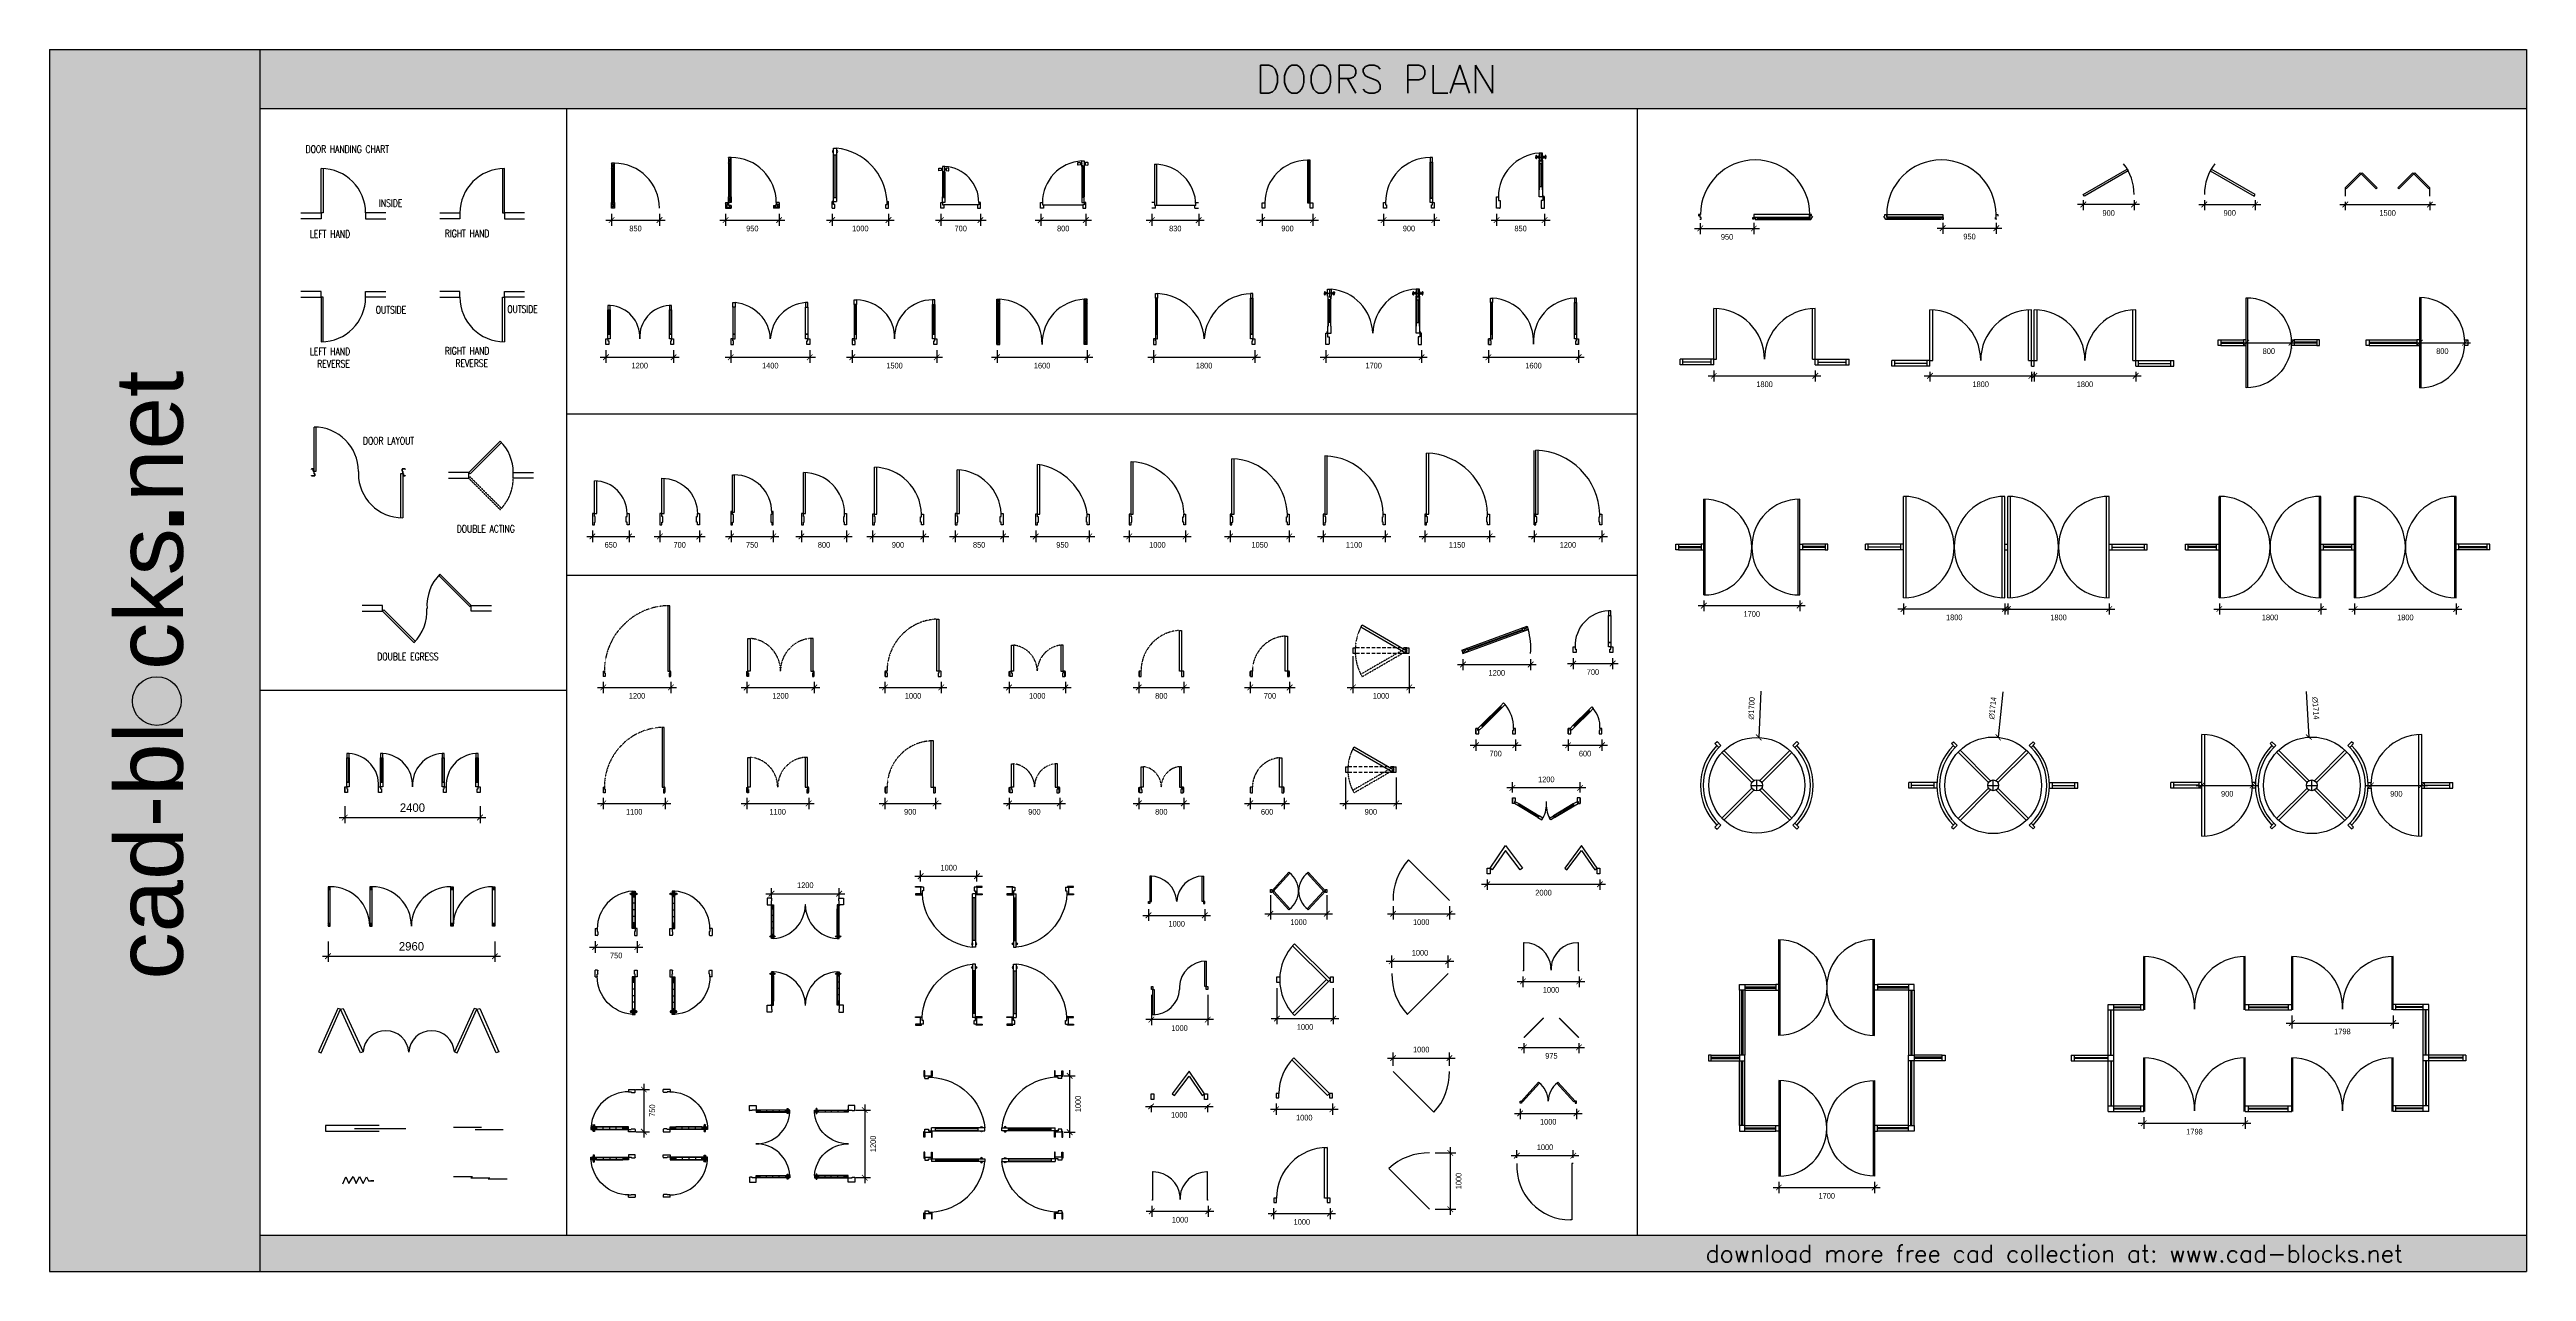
# Model space of a CAD drawing. Header units: millimetres. Extents: x -8671 to 35270, y 66420 to 88108.
import ezdxf

# ---------------------------------------------------------------- set-up
doc = ezdxf.new("R2010")
doc.units = ezdxf.units.MM
for name, pattern in [('CENTER', [2, 1.25, -0.25, 0.25, -0.25]), ('HIDDEN2', [0.1875, 0.125, -0.0625]), ('HIDDEN4', [0.09375, 0.0625, -0.03125])]:
    doc.linetypes.add(name, pattern=pattern)
doc.layers.add('www.cad-blocks.net', color=7, linetype='Continuous')
doc.styles.add('DIM', font='', dxfattribs={"height": 100})
doc.styles.add('Ignore', font='romans.shx', dxfattribs={"width": 0.75})
doc.styles.get("Standard").update_dxf_attribs({"font": 'arial.ttf'})
doc.styles.add('TA1', font='')
doc.styles.get('DIM').set_extended_font_data('VNI-Helve-Condense')
doc.styles.get('TA1').set_extended_font_data('VNI-Avo')
doc.dimstyles.new('100', dxfattribs={"dimtxt": 100, "dimasz": 100, "dimexe": 100, "dimexo": 100, "dimgap": 100, "dimtad": 2, "dimdec": 0, "dimzin": 0, "dimdsep": 46, "dimtxsty": 'DIM', "dimblk": 'ARCHTICK', "dimcen": 100, "dimdle": 100, "dimadec": 0, "dimazin": 0, "dimtfac": 1, "dimtdec": 0, "dimtofl": 0, "dimtmove": 0, "dimatfit": 3, "dimldrblk": 'ARCHTICK', "dimfxl": 0, "dimtolj": 1, "dimtzin": 0, "dimarcsym": 0})

# ---------------------------------------------------------------- blocks, each defined once
blk = doc.blocks.new('_ArchTick')
at = {"color": 0, "linetype": 'ByBlock', "const_width": 0.15}
blk.add_lwpolyline([(-0.5, -0.5), (0.5, 0.5)], dxfattribs=at)
blk = doc.blocks.new('A$C4CD04CA9')
for p, q in [((359, 101), (359, 888)), ((392, 888), (392, 101)), ((0, 101), (359, 101)), ((359, 0), (0, 0)), ((359, 101), (359, 0)), ((392, 101), (359, 101)), ((1506, 101), (1147, 101)), ((1147, 101), (1147, 0)), ((1147, 0), (1506, 0))]:
    blk.add_line(p, q)
blk.add_arc((359, 101), 788, 0, 90)
blk = doc.blocks.new('A$C014C1322')
for p, q in [((1114, 888), (1114, 101)), ((1147, 101), (1147, 888)), ((0, 101), (359, 101)), ((359, 0), (0, 0)), ((359, 101), (359, 0)), ((1114, 101), (1147, 101)), ((1506, 101), (1147, 101)), ((1147, 101), (1147, 0)), ((1147, 0), (1506, 0))]:
    blk.add_line(p, q)
blk.add_arc((1147, 101), 788, 90, 180)
blk = doc.blocks.new('A$C1BC04E8F')
for p, q in [((359, 888), (0, 888)), ((359, 787), (359, 888)), ((1147, 787), (1147, 888)), ((1147, 888), (1506, 888)), ((0, 787), (359, 787)), ((392, 787), (359, 787)), ((359, 787), (359, 0)), ((392, 1), (392, 787)), ((1506, 787), (1147, 787))]:
    blk.add_line(p, q)
blk.add_arc((359, 787), 788, 270, 0)
blk = doc.blocks.new('A$C0D093EA5')
for p, q in [((359, 888), (0, 888)), ((359, 787), (359, 888)), ((1147, 787), (1147, 888)), ((1147, 888), (1506, 888)), ((0, 787), (359, 787)), ((1114, 1), (1114, 787)), ((1114, 787), (1147, 787)), ((1506, 787), (1147, 787)), ((1147, 787), (1147, 0))]:
    blk.add_line(p, q)
blk.add_arc((1147, 787), 788, 180, 270)
blk = doc.blocks.new('A$C1E5A0971')
for p, q in [((44, 825), (44, 1613)), ((77, 1612), (77, 825)), ((0, 867), (0, 858)), ((0, 858), (1, 858)), ((1, 755), (0, 755)), ((0, 755), (0, 746)), ((1, 858), (1, 867)), ((1, 746), (1, 755)), ((28, 869), (2, 869)), ((2, 868), (28, 868)), ((55, 745), (2, 745)), ((2, 744), (55, 744)), ((29, 867), (29, 830)), ((30, 830), (30, 867)), ((42, 828), (32, 828)), ((32, 826), (42, 826)), ((42, 825), (42, 787)), ((77, 825), (44, 825)), ((44, 787), (44, 825)), ((55, 785), (46, 785)), ((46, 784), (55, 784)), ((56, 783), (56, 746)), ((57, 746), (57, 783)), ((831, 825), (831, 788)), ((1586, 1), (1586, 788)), ((1586, 788), (1619, 788)), ((1605, 867), (1605, 830)), ((1606, 830), (1606, 867)), ((1660, 869), (1607, 869)), ((1607, 868), (1660, 868)), ((1617, 829), (1607, 829)), ((1607, 828), (1617, 828)), ((1619, 826), (1619, 788)), ((1619, 788), (1619, 0)), ((1620, 788), (1620, 826)), ((1630, 787), (1621, 787)), ((1621, 785), (1630, 785)), ((1632, 783), (1632, 746)), ((1634, 746), (1634, 783)), ((1660, 745), (1635, 745)), ((1635, 744), (1660, 744)), ((1661, 867), (1661, 858)), ((1661, 858), (1662, 858)), ((1662, 755), (1661, 755)), ((1661, 755), (1661, 746)), ((1662, 858), (1662, 867)), ((1662, 746), (1662, 755))]:
    blk.add_line(p, q)
for centre, radius, start, end in [((44, 825), 788, 0, 90), ((2, 867), 2.21, 90, 180), ((2, 746), 2.21, 180, 270), ((2, 867), 0.901, 90, 180), ((2, 746), 0.901, 180, 270), ((28, 867), 2.21, 0, 90), ((28, 867), 0.901, 0, 90), ((32, 830), 3.36, 180, 270), ((32, 830), 2.06, 180, 270), ((42, 825), 2.21, 0, 90), ((42, 825), 0.901, 0, 90), ((46, 787), 3.36, 180, 270), ((46, 787), 2.06, 180, 270), ((55, 783), 2.21, 360, 90), ((55, 783), 0.901, 0, 90), ((55, 746), 0.901, 270, 0), ((55, 746), 2.21, 270, 0), ((1619, 788), 788, 180, 270), ((1607, 867), 2.21, 90, 180), ((1607, 830), 2.21, 180, 270), ((1607, 867), 0.901, 90, 180), ((1607, 830), 0.901, 180, 270), ((1617, 826), 3.36, 0, 90), ((1617, 826), 2.06, 0, 90), ((1621, 788), 2.21, 180, 270), ((1621, 788), 0.901, 180, 270), ((1630, 783), 3.36, 0, 90), ((1630, 783), 2.06, 360, 90), ((1635, 746), 2.21, 180, 270), ((1635, 746), 0.901, 180, 270), ((1660, 867), 2.21, 0, 90), ((1660, 867), 0.901, 0, 90), ((1660, 746), 2.21, 270, 360), ((1660, 746), 0.901, 270, 360)]:
    blk.add_arc(centre, radius, start, end)
blk = doc.blocks.new('A$C41C76E15')
for p, q in [((359, 658), (916, 1215)), ((939, 1191), (383, 635)), ((359, 658), (0, 658)), ((0, 557), (359, 557)), ((383, 635), (359, 658)), ((359, 557), (359, 658)), ((1147, 557), (1147, 658)), ((1147, 658), (1506, 658)), ((1506, 557), (1147, 557))]:
    blk.add_line(p, q)
at = {"linetype": 'HIDDEN2'}
for p, q in [((383, 580), (359, 557)), ((359, 557), (916, 0)), ((939, 24), (383, 580))]:
    blk.add_line(p, q, dxfattribs=at)
blk.add_arc((359, 658), 788, 0, 45)
blk.add_arc((359, 557), 788, 315, 0, dxfattribs=at)
blk = doc.blocks.new('A$C6CDF2B06')
for p, q in [((1355, 1191), (1911, 635)), ((1934, 658), (1378, 1215)), ((359, 658), (0, 658)), ((0, 557), (359, 557)), ((359, 557), (359, 658)), ((383, 580), (359, 557)), ((359, 557), (916, 0)), ((939, 24), (383, 580)), ((1911, 635), (1934, 658)), ((1934, 557), (1934, 658)), ((1934, 658), (2294, 658)), ((2294, 557), (1934, 557))]:
    blk.add_line(p, q)
for centre, start, end in [((1934, 658), 135, 183.6736), ((359, 557), 315, 3.6736)]:
    blk.add_arc(centre, 788, start, end)
blk = doc.blocks.new('A$C795653C1')
for p, q in [((0, 100), (0, 0)), ((2400, 100), (2400, 0))]:
    blk.add_line(p, q)
for points in [[(35, 690), (35, 610), (75, 610), (75, 690)], [(35, 180), (35, 610), (75, 610), (75, 180)], [(45, 180), (45, 610), (65, 610), (65, 180)], [(635, 690), (635, 610), (675, 610), (675, 690)], [(635, 180), (635, 610), (675, 610), (675, 180)], [(645, 180), (645, 610), (665, 610), (665, 180)], [(1725, 690), (1725, 610), (1765, 610), (1765, 690)], [(1725, 180), (1725, 610), (1765, 610), (1765, 180)], [(1735, 180), (1735, 610), (1755, 610), (1755, 180)], [(2325, 690), (2325, 610), (2365, 610), (2365, 690)], [(2325, 180), (2325, 610), (2365, 610), (2365, 180)], [(2335, 180), (2335, 610), (2355, 610), (2355, 180)], [(35, 100), (35, 60), (50, 60), (50, 50), (50, 0), (0, 0), (0, 100)], [(35, 100), (35, 180), (75, 180), (75, 100)], [(635, 100), (635, 60), (650, 60), (650, 50), (650, 0), (600, 0), (600, 100)], [(635, 100), (635, 180), (675, 180), (675, 100)], [(1725, 100), (1725, 180), (1765, 180), (1765, 100)], [(1765, 100), (1800, 100), (1800, 0), (1750, 0), (1750, 50), (1750, 60), (1765, 60)], [(2325, 100), (2325, 180), (2365, 180), (2365, 100)], [(2365, 100), (2400, 100), (2400, 0), (2350, 0), (2350, 50), (2350, 60), (2365, 60)]]:
    blk.add_lwpolyline(points, close=True)
for centre, start, end in [((43, 132), 356.6637, 86.6637), ((643, 132), 356.6637, 86.6637), ((1758, 132), 93.3363, 183.3363), ((2358, 132), 93.3363, 183.3363)]:
    blk.add_arc(centre, 558, start, end)
blk = doc.blocks.new('A$C5ECD66D6')
for p, q in [((0, 700), (40, 650)), ((40, 700), (0, 650)), ((0, 650), (40, 650)), ((740, 700), (780, 650)), ((780, 700), (740, 650)), ((740, 650), (780, 650)), ((2180, 700), (2220, 650)), ((2220, 700), (2180, 650)), ((2180, 650), (2220, 650)), ((2920, 700), (2960, 650)), ((2960, 700), (2920, 650)), ((2920, 650), (2960, 650)), ((0, 0), (40, 50)), ((40, 0), (0, 50)), ((0, 50), (40, 50)), ((740, 0), (780, 50)), ((780, 0), (740, 50)), ((740, 50), (780, 50)), ((2180, 50), (2220, 50)), ((2220, 0), (2180, 50)), ((2180, 0), (2220, 50)), ((2920, 50), (2960, 50)), ((2960, 0), (2920, 50)), ((2920, 0), (2960, 50))]:
    blk.add_line(p, q)
for points in [[(0, 0), (40, 0), (40, 700), (0, 700)], [(740, 0), (780, 0), (780, 700), (740, 700)], [(2220, 0), (2180, 0), (2180, 700), (2220, 700)], [(2960, 0), (2920, 0), (2920, 700), (2960, 700)]]:
    blk.add_lwpolyline(points, close=True)
at = {"linetype": 'Continuous'}
for centre, start, end in [((40, 0), 0, 90), ((780, 0), 0, 90), ((2180, 0), 90, 180), ((2920, 0), 90, 180)]:
    blk.add_arc(centre, 700, start, end, dxfattribs=at)
blk = doc.blocks.new('A$C08827619')
for p, q in [((341, 784), (0, 14)), ((48, 0), (390, 770)), ((390, 770), (341, 784)), ((390, 770), (438, 784)), ((742, 0), (390, 770)), ((438, 784), (790, 14)), ((2763, 784), (2410, 14)), ((2458, 0), (2811, 770)), ((2811, 770), (2763, 784)), ((2811, 770), (2859, 784)), ((3153, 0), (2811, 770)), ((2859, 784), (3201, 14)), ((0, 14), (48, 0)), ((790, 14), (742, 0)), ((2410, 14), (2458, 0)), ((3201, 14), (3153, 0))]:
    blk.add_line(p, q)
for centre, start, end in [((1195, -15), 3.5374, 175.9062), ((2005, -15), 4.0938, 176.4626)]:
    blk.add_arc(centre, 406, start, end)
blk = doc.blocks.new('A$C22492AE3')
for p, q in [((950, 100), (0, 100)), ((0, 100), (0, 0)), ((0, 0), (950, 0)), ((512, 50), (1425, 50))]:
    blk.add_line(p, q)
blk = doc.blocks.new('A$C4497321D')
for p, q in [((0, 38), (497, 38)), ((384, 0), (881, 0))]:
    blk.add_line(p, q)
blk = doc.blocks.new('A$C11E717E1')
for p, q in [((0, 0), (54, 125)), ((54, 125), (108, 6)), ((108, 6), (183, 129)), ((183, 129), (235, 6)), ((235, 6), (298, 130)), ((298, 130), (359, 6)), ((359, 6), (418, 125)), ((418, 125), (454, 52)), ((454, 52), (511, 52)), ((551, 52), (496, 52)), ((511, 52), (551, 52))]:
    blk.add_line(p, q)
blk = doc.blocks.new('A$C5D450EF9')
for p, q in [((0, 38), (338, 38)), ((306, 19), (644, 19)), ((613, 0), (950, 0))]:
    blk.add_line(p, q)
blk = doc.blocks.new('A$C2D7661C6')
for p, q in [((0, 700), (50, 800)), ((50, 700), (0, 800)), ((25, 700), (25, 100)), ((50, 100), (0, 0)), ((0, 100), (50, 0))]:
    blk.add_line(p, q)
for points in [[(0, 700), (50, 700), (50, 800), (0, 800)], [(0, 100), (50, 100), (50, 700), (0, 700)], [(0, 100), (50, 100), (50, 0), (0, 0)]]:
    blk.add_lwpolyline(points, close=True)
at = {"linetype": 'Continuous'}
blk.add_arc((50, 0), 800, 0, 90, dxfattribs=at)
blk = doc.blocks.new('A$C7F556C88')
blk.add_blockref('A$C2D7661C6', (0, 0))
blk = doc.blocks.new('A$C05E21637')
for p, q in [((50, 800), (100, 900)), ((100, 800), (50, 900)), ((75, 800), (75, 200)), ((0, 100), (0, 0)), ((0, 100), (50, 100)), ((100, 200), (50, 100)), ((50, 200), (100, 100)), ((50, 100), (50, 50)), ((100, 50), (50, 50)), ((100, 50), (100, 0)), ((850, 50), (900, 50)), ((850, 50), (850, 0)), ((900, 100), (900, 50)), ((950, 100), (900, 100)), ((950, 100), (950, 0)), ((0, 0), (100, 0)), ((950, 0), (850, 0))]:
    blk.add_line(p, q)
for points in [[(50, 800), (100, 800), (100, 900), (50, 900)], [(50, 200), (100, 200), (100, 800), (50, 800)], [(50, 200), (100, 200), (100, 100), (50, 100)]]:
    blk.add_lwpolyline(points, close=True)
at = {"linetype": 'Continuous'}
blk.add_arc((100, 100), 800, 0, 90, dxfattribs=at)
for points, knots in [([(0, 0), (11, 16), (33, 46), (39, 83), (41, 100)], [0, 0, 0, 0, 57.729567, 109.527977, 109.527977, 109.527977, 109.527977]), ([(0, 0), (22, 7), (55, 18), (81, 41), (90, 50)], [0, 0, 0, 0, 67.133415, 104.197904, 104.197904, 104.197904, 104.197904]), ([(950, 0), (928, 7), (895, 18), (869, 41), (860, 50)], [0, 0, 0, 0, 67.133415, 104.197904, 104.197904, 104.197904, 104.197904]), ([(950, 0), (939, 16), (917, 46), (911, 83), (909, 100)], [0, 0, 0, 0, 57.729567, 109.527977, 109.527977, 109.527977, 109.527977])]:
    blk.add_open_spline(points, degree=3, knots=knots)
for points in [[(0, 87), (5, 91), (9, 96), (15, 100)], [(950, 87), (945, 91), (941, 96), (935, 100)]]:
    blk.add_open_spline(points, degree=3)
for points in [[(0, 50), (50, 67), (73, 39), (73, 0)], [(0, 30), (29, 30), (29, 0)], [(950, 50), (900, 67), (877, 39), (877, 0)], [(950, 30), (921, 30), (921, 0)]]:
    blk.add_spline(points, degree=3)
blk = doc.blocks.new('A$C2F7241D3')
for p, q in [((22, 989), (22, 1025)), ((26, 1067), (76, 1067)), ((26, 120), (26, 1067)), ((26, 937), (36, 937)), ((36, 948), (66, 948)), ((36, 193), (36, 948)), ((66, 948), (66, 193)), ((66, 937), (76, 937)), ((76, 1067), (76, 120)), ((81, 989), (81, 1025)), ((26, 120), (0, 120)), ((0, 0), (0, 120)), ((0, 0), (50, 0)), ((26, 200), (36, 200)), ((26, 120), (76, 120)), ((26, 65), (26, 120)), ((50, 65), (26, 65)), ((36, 193), (66, 193)), ((50, 0), (50, 65)), ((66, 200), (76, 200)), ((950, 65), (974, 65)), ((950, 0), (950, 65)), ((950, 0), (1000, 0)), ((974, 65), (974, 120)), ((974, 120), (1000, 120)), ((1000, 0), (1000, 120))]:
    blk.add_line(p, q)
for centre, radius, start, end in [((22, 1007), 18.1, 90, 270), ((-29, 69), 1004, 2.9057, 83.9884), ((81, 1007), 18.1, 270, 90)]:
    blk.add_arc(centre, radius, start, end)
blk = doc.blocks.new('A$C5B1F248E')
for p, q in [((70, 640), (70, 200)), ((88, 650), (88, 190)), ((90, 650), (90, 190)), ((93, 650), (93, 190)), ((110, 640), (110, 200)), ((690, 60), (90, 60))]:
    blk.add_line(p, q)
for points in [[(45, 670), (5, 666, -0.443716), (0, 671), (0, 709, -0.443716), (5, 714), (45, 710, -0.385314), (50, 705), (50, 675, -0.385314)], [(135, 670), (175, 666, 0.443716), (181, 671), (181, 709, 0.443716), (175, 714), (135, 710, 0.385314), (131, 705), (131, 675, 0.385314)]]:
    blk.add_lwpolyline(points, format="xyb", close=True)
for points in [[(70, 685), (50, 685), (50, 695), (70, 695)], [(110, 685), (131, 685), (131, 695), (110, 695)]]:
    blk.add_lwpolyline(points, close=True)
for points in [[(95, 640), (110, 640), (110, 740), (70, 740), (70, 640), (85, 640), (85, 650), (95, 650), (95, 640)], [(70, 100), (70, 60), (90, 60), (90, 0), (40, 0), (40, 100), (70, 100)], [(95, 200), (110, 200), (110, 100), (70, 100), (70, 200), (85, 200), (85, 190), (95, 190), (95, 200)], [(710, 100), (710, 60), (690, 60), (690, 0), (740, 0), (740, 100), (710, 100)]]:
    blk.add_lwpolyline(points)
for centre, radius, start, end in [((87, 641), 8.25, 186.4342, 273.2898), ((93, 641), 8.25, 266.7102, 353.5658), ((74, 104), 637, 359.5966, 86.7082), ((87, 199), 8.25, 86.7102, 173.5658), ((93, 199), 8.25, 6.4342, 93.2898)]:
    blk.add_arc(centre, radius, start, end)
blk = doc.blocks.new('A$C3A437FE0')
for p, q in [((730, 740), (730, 200)), ((747, 750), (747, 190)), ((750, 750), (750, 190)), ((752, 750), (752, 190)), ((770, 740), (770, 200)), ((50, 60), (750, 60))]:
    blk.add_line(p, q)
for points in [[(705, 770), (665, 766, -0.443716), (660, 771), (660, 809, -0.443716), (665, 814), (705, 810, -0.385314), (710, 805), (710, 775, -0.385314)], [(795, 770), (835, 766, 0.443716), (840, 771), (840, 809, 0.443716), (835, 814), (795, 810, 0.385314), (790, 805), (790, 775, 0.385314)]]:
    blk.add_lwpolyline(points, format="xyb", close=True)
for points in [[(730, 785), (710, 785), (710, 795), (730, 795)], [(770, 785), (790, 785), (790, 795), (770, 795)]]:
    blk.add_lwpolyline(points, close=True)
for points in [[(745, 740), (730, 740), (730, 840), (770, 840), (770, 740), (755, 740), (755, 750), (745, 750), (745, 740)], [(30, 100), (30, 60), (50, 60), (50, 0), (0, 0), (0, 100), (30, 100)], [(745, 200), (730, 200), (730, 100), (770, 100), (770, 200), (755, 200), (755, 190), (745, 190), (745, 200)], [(770, 100), (770, 60), (750, 60), (750, 0), (800, 0), (800, 100), (770, 100)]]:
    blk.add_lwpolyline(points)
for centre, radius, start, end in [((772, 99), 742, 93.2473, 179.935), ((747, 741), 8.25, 186.4342, 273.2898), ((753, 741), 8.25, 266.7102, 353.5658), ((747, 199), 8.25, 86.7102, 173.5658), ((753, 199), 8.25, 6.4342, 93.2898)]:
    blk.add_arc(centre, radius, start, end)
blk = doc.blocks.new('A$C72DF01B0')
for p, q in [((50, 100), (0, 100)), ((65, 0), (65, 50)), ((780, 50), (80, 50)), ((765, 0), (765, 50)), ((780, 50), (780, 100)), ((780, 100), (830, 100)), ((65, 0), (0, 0)), ((765, 0), (830, 0))]:
    blk.add_line(p, q)
blk.add_lwpolyline([(50, 780), (80, 780), (80, 50), (50, 50)], close=True)
blk.add_arc((50, 50), 730, 0, 90)
blk = doc.blocks.new('A$C296830DC')
blk.add_line((829, 853), (829, 95))
for points in [[(853, 95), (853, 853), (805, 853), (805, 95)], [(47, 95), (47, 0), (0, 0), (0, 95)], [(900, 95), (900, 0), (853, 0), (853, 95)]]:
    blk.add_lwpolyline(points, close=True)
blk.add_arc((805, 95), 758, 90, 180)
blk = doc.blocks.new('A$C184E58E8')
for points in [[(825, 900), (825, 820), (865, 820), (865, 900)], [(825, 180), (825, 820), (865, 820), (865, 180)], [(835, 180), (835, 820), (855, 820), (855, 180)], [(35, 100), (35, 60), (50, 60), (50, 50), (50, 0), (0, 0), (0, 100)], [(825, 100), (825, 180), (865, 180), (865, 100)], [(865, 100), (900, 100), (900, 0), (850, 0), (850, 50), (850, 60), (865, 60)]]:
    blk.add_lwpolyline(points, close=True)
blk.add_arc((830, 105), 795, 90.3603, 180.3603)
blk = doc.blocks.new('A$C10AE0ED2')
for p, q in [((686, 907), (774, 907)), ((697, 929), (697, 908)), ((697, 886), (697, 908)), ((724, 916), (724, 908)), ((724, 899), (724, 908)), ((727, 916), (727, 908)), ((737, 916), (727, 916)), ((727, 899), (727, 908)), ((737, 899), (727, 899)), ((742, 916), (737, 916)), ((742, 899), (737, 899)), ((742, 919), (742, 908)), ((742, 896), (742, 908)), ((747, 925), (747, 908)), ((747, 890), (747, 908)), ((816, 980), (754, 980)), ((754, 980), (754, 855)), ((785, 980), (785, 832)), ((883, 907), (796, 907)), ((816, 855), (816, 980)), ((823, 925), (823, 908)), ((823, 890), (823, 908)), ((828, 919), (828, 908)), ((828, 916), (833, 916)), ((828, 896), (828, 908)), ((828, 899), (833, 899)), ((833, 916), (842, 916)), ((833, 899), (842, 899)), ((842, 916), (842, 908)), ((842, 899), (842, 908)), ((846, 916), (846, 908)), ((846, 899), (846, 908)), ((873, 929), (873, 908)), ((873, 886), (873, 908)), ((754, 855), (760, 855)), ((757, 325), (757, 855)), ((760, 855), (760, 805)), ((773, 387), (773, 792)), ((773, 792), (797, 792)), ((797, 792), (797, 387)), ((810, 805), (810, 855)), ((810, 855), (816, 855)), ((813, 855), (813, 325)), ((0, 200), (31, 200)), ((0, 0), (0, 200)), ((31, 200), (31, 135)), ((31, 135), (63, 135)), ((63, 135), (63, 11)), ((754, 325), (760, 325)), ((754, 200), (754, 325)), ((816, 200), (754, 200)), ((760, 325), (760, 375)), ((773, 387), (797, 387)), ((819, 135), (788, 135)), ((788, 135), (788, 11)), ((810, 375), (810, 325)), ((810, 325), (816, 325)), ((816, 325), (816, 200)), ((819, 200), (819, 135)), ((850, 200), (819, 200)), ((850, 0), (850, 200)), ((52, 0), (0, 0)), ((798, 0), (850, 0))]:
    blk.add_line(p, q)
at = {"linetype": 'CENTER'}
for p, q in [((836, 215), (811, 215)), ((824, 199), (824, 227))]:
    blk.add_line(p, q, dxfattribs=at)
blk.add_circle((824, 215), 5.61, dxfattribs=at)
at = {"linetype": 'Continuous', "ltscale": 30}
blk.add_arc((814, 200), 782, 94.3901, 180, dxfattribs=at)
for centre, radius, start, end in [((704, 928), 7.21, 10.1873, 172.4758), ((704, 887), 7.21, 187.5242, 349.8127), ((727, 932), 16.5, 190.1873, 270), ((727, 883), 16.5, 90, 169.8127), ((746, 920), 3.8, 69.5874, 196.4336), ((746, 895), 3.8, 163.5664, 290.4126), ((756, 926), 9.16, 106.0877, 185.0574), ((756, 889), 9.16, 174.9426, 253.9123), ((814, 926), 9.16, 354.9426, 73.9123), ((814, 889), 9.16, 286.0877, 5.0574), ((824, 920), 3.8, 343.5664, 110.4126), ((824, 895), 3.8, 249.5874, 16.4336), ((842, 932), 16.5, 270, 349.8127), ((842, 883), 16.5, 10.1873, 90), ((866, 928), 7.21, 7.5242, 169.8127), ((866, 887), 7.21, 190.1873, 352.4758), ((773, 805), 12.8, 180, 270), ((797, 805), 12.8, 270, 0), ((52, 11), 10.8, 270, 0), ((773, 375), 12.8, 90, 180), ((798, 11), 10.8, 180, 270), ((797, 375), 12.8, 0, 90)]:
    blk.add_arc(centre, radius, start, end)
blk = doc.blocks.new('*D26')
at = {"color": 0, "lineweight": -2}
for p, q in [((1199, 85081), (2249, 85081)), ((1299, 85191), (1299, 84981)), ((2149, 85191), (2149, 84981))]:
    blk.add_line(p, q, dxfattribs=at)
at = {"layer": 'DEFPOINTS', "color": 0}
for p in [(1299, 85291), (2149, 85291), (2149, 85081)]:
    blk.add_point(p, dxfattribs=at)
at = {"color": 0, "lineweight": -2, "xscale": 100, "yscale": 100, "zscale": 100, "rotation": 180}
blk.add_blockref('_ArchTick', (1299, 85081), dxfattribs=at)
at = {"color": 0, "lineweight": -2, "xscale": 100, "yscale": 100, "zscale": 100}
blk.add_blockref('_ArchTick', (2149, 85081), dxfattribs=at)
at = {"color": 0, "insert": (1724, 84931), "char_height": 100, "attachment_point": 5, "style": 'DIM'}
blk.add_mtext('\\A1;850', dxfattribs=at)
blk = doc.blocks.new('*D27')
at = {"color": 0, "lineweight": -2}
for p, q in [((3221, 85081), (4371, 85081)), ((3321, 85191), (3321, 84981)), ((4271, 85191), (4271, 84981))]:
    blk.add_line(p, q, dxfattribs=at)
at = {"layer": 'DEFPOINTS', "color": 0}
for p in [(3321, 85291), (4271, 85291), (4271, 85081)]:
    blk.add_point(p, dxfattribs=at)
at = {"color": 0, "lineweight": -2, "xscale": 100, "yscale": 100, "zscale": 100, "rotation": 180}
blk.add_blockref('_ArchTick', (3321, 85081), dxfattribs=at)
at = {"color": 0, "lineweight": -2, "xscale": 100, "yscale": 100, "zscale": 100}
blk.add_blockref('_ArchTick', (4271, 85081), dxfattribs=at)
at = {"color": 0, "insert": (3796, 84931), "char_height": 100, "attachment_point": 5, "style": 'DIM'}
blk.add_mtext('\\A1;950', dxfattribs=at)
blk = doc.blocks.new('*D28')
at = {"color": 0, "lineweight": -2}
for p, q in [((5112, 85081), (6312, 85081)), ((5212, 85191), (5212, 84981)), ((6212, 85191), (6212, 84981))]:
    blk.add_line(p, q, dxfattribs=at)
at = {"layer": 'DEFPOINTS', "color": 0}
for p in [(5212, 85291), (6212, 85291), (6212, 85081)]:
    blk.add_point(p, dxfattribs=at)
at = {"color": 0, "lineweight": -2, "xscale": 100, "yscale": 100, "zscale": 100, "rotation": 180}
blk.add_blockref('_ArchTick', (5212, 85081), dxfattribs=at)
at = {"color": 0, "lineweight": -2, "xscale": 100, "yscale": 100, "zscale": 100}
blk.add_blockref('_ArchTick', (6212, 85081), dxfattribs=at)
at = {"color": 0, "insert": (5712, 84931), "char_height": 100, "attachment_point": 5, "style": 'DIM'}
blk.add_mtext('\\A1;1000', dxfattribs=at)
blk = doc.blocks.new('*D29')
at = {"color": 0, "lineweight": -2}
for p, q in [((7043, 85081), (7943, 85081)), ((7143, 85191), (7143, 84981)), ((7843, 85191), (7843, 84981))]:
    blk.add_line(p, q, dxfattribs=at)
at = {"layer": 'DEFPOINTS', "color": 0}
for p in [(7143, 85291), (7843, 85291), (7843, 85081)]:
    blk.add_point(p, dxfattribs=at)
at = {"color": 0, "lineweight": -2, "xscale": 100, "yscale": 100, "zscale": 100, "rotation": 180}
blk.add_blockref('_ArchTick', (7143, 85081), dxfattribs=at)
at = {"color": 0, "lineweight": -2, "xscale": 100, "yscale": 100, "zscale": 100}
blk.add_blockref('_ArchTick', (7843, 85081), dxfattribs=at)
at = {"color": 0, "insert": (7493, 84931), "char_height": 100, "attachment_point": 5, "style": 'DIM'}
blk.add_mtext('\\A1;700', dxfattribs=at)
blk = doc.blocks.new('*D30')
at = {"color": 0, "lineweight": -2}
for p, q in [((8812, 85081), (9812, 85081)), ((8912, 85191), (8912, 84981)), ((9712, 85191), (9712, 84981))]:
    blk.add_line(p, q, dxfattribs=at)
at = {"layer": 'DEFPOINTS', "color": 0}
for p in [(8912, 85291), (9712, 85291), (9712, 85081)]:
    blk.add_point(p, dxfattribs=at)
at = {"color": 0, "lineweight": -2, "xscale": 100, "yscale": 100, "zscale": 100, "rotation": 180}
blk.add_blockref('_ArchTick', (8912, 85081), dxfattribs=at)
at = {"color": 0, "lineweight": -2, "xscale": 100, "yscale": 100, "zscale": 100}
blk.add_blockref('_ArchTick', (9712, 85081), dxfattribs=at)
at = {"color": 0, "insert": (9312, 84931), "char_height": 100, "attachment_point": 5, "style": 'DIM'}
blk.add_mtext('\\A1;800', dxfattribs=at)
blk = doc.blocks.new('*D31')
at = {"color": 0, "lineweight": -2}
for p, q in [((10785, 85081), (11815, 85081)), ((10885, 85191), (10885, 84981)), ((11715, 85191), (11715, 84981))]:
    blk.add_line(p, q, dxfattribs=at)
at = {"layer": 'DEFPOINTS', "color": 0}
for p in [(10885, 85291), (11715, 85291), (11715, 85081)]:
    blk.add_point(p, dxfattribs=at)
at = {"color": 0, "lineweight": -2, "xscale": 100, "yscale": 100, "zscale": 100, "rotation": 180}
blk.add_blockref('_ArchTick', (10885, 85081), dxfattribs=at)
at = {"color": 0, "lineweight": -2, "xscale": 100, "yscale": 100, "zscale": 100}
blk.add_blockref('_ArchTick', (11715, 85081), dxfattribs=at)
at = {"color": 0, "insert": (11300, 84931), "char_height": 100, "attachment_point": 5, "style": 'DIM'}
blk.add_mtext('\\A1;830', dxfattribs=at)
blk = doc.blocks.new('*D32')
at = {"color": 0, "lineweight": -2}
for p, q in [((12741, 85081), (13841, 85081)), ((12841, 85191), (12841, 84981)), ((13741, 85191), (13741, 84981))]:
    blk.add_line(p, q, dxfattribs=at)
at = {"layer": 'DEFPOINTS', "color": 0}
for p in [(12841, 85291), (13741, 85291), (13741, 85081)]:
    blk.add_point(p, dxfattribs=at)
at = {"color": 0, "lineweight": -2, "xscale": 100, "yscale": 100, "zscale": 100, "rotation": 180}
blk.add_blockref('_ArchTick', (12841, 85081), dxfattribs=at)
at = {"color": 0, "lineweight": -2, "xscale": 100, "yscale": 100, "zscale": 100}
blk.add_blockref('_ArchTick', (13741, 85081), dxfattribs=at)
at = {"color": 0, "insert": (13291, 84931), "char_height": 100, "attachment_point": 5, "style": 'DIM'}
blk.add_mtext('\\A1;900', dxfattribs=at)
blk = doc.blocks.new('*D33')
at = {"color": 0, "lineweight": -2}
for p, q in [((14895, 85081), (15995, 85081)), ((14995, 85191), (14995, 84981)), ((15895, 85191), (15895, 84981))]:
    blk.add_line(p, q, dxfattribs=at)
at = {"layer": 'DEFPOINTS', "color": 0}
for p in [(14995, 85291), (15895, 85291), (15895, 85081)]:
    blk.add_point(p, dxfattribs=at)
at = {"color": 0, "lineweight": -2, "xscale": 100, "yscale": 100, "zscale": 100, "rotation": 180}
blk.add_blockref('_ArchTick', (14995, 85081), dxfattribs=at)
at = {"color": 0, "lineweight": -2, "xscale": 100, "yscale": 100, "zscale": 100}
blk.add_blockref('_ArchTick', (15895, 85081), dxfattribs=at)
at = {"color": 0, "insert": (15445, 84931), "char_height": 100, "attachment_point": 5, "style": 'DIM'}
blk.add_mtext('\\A1;900', dxfattribs=at)
blk = doc.blocks.new('*D34')
at = {"color": 0, "lineweight": -2}
for p, q in [((16901, 85081), (17951, 85081)), ((17001, 85191), (17001, 84981)), ((17851, 85191), (17851, 84981))]:
    blk.add_line(p, q, dxfattribs=at)
at = {"layer": 'DEFPOINTS', "color": 0}
for p in [(17001, 85291), (17851, 85291), (17851, 85081)]:
    blk.add_point(p, dxfattribs=at)
at = {"color": 0, "lineweight": -2, "xscale": 100, "yscale": 100, "zscale": 100, "rotation": 180}
blk.add_blockref('_ArchTick', (17001, 85081), dxfattribs=at)
at = {"color": 0, "lineweight": -2, "xscale": 100, "yscale": 100, "zscale": 100}
blk.add_blockref('_ArchTick', (17851, 85081), dxfattribs=at)
at = {"color": 0, "insert": (17426, 84931), "char_height": 100, "attachment_point": 5, "style": 'DIM'}
blk.add_mtext('\\A1;850', dxfattribs=at)
blk = doc.blocks.new('A$C09A905BE')
for p, q in [((35, 690), (35, 610)), ((75, 690), (35, 690)), ((35, 610), (75, 610)), ((35, 180), (35, 610)), ((35, 610), (75, 610)), ((45, 180), (45, 610)), ((45, 610), (65, 610)), ((65, 610), (65, 180)), ((75, 610), (75, 690)), ((75, 610), (75, 180)), ((1125, 690), (1125, 610)), ((1165, 690), (1125, 690)), ((1125, 610), (1165, 610)), ((1125, 180), (1125, 610)), ((1125, 610), (1165, 610)), ((1135, 180), (1135, 610)), ((1135, 610), (1155, 610)), ((1155, 610), (1155, 180)), ((1165, 610), (1165, 690)), ((1165, 610), (1165, 180)), ((0, 0), (0, 100)), ((0, 100), (35, 100)), ((35, 100), (35, 180)), ((35, 180), (75, 180)), ((75, 180), (35, 180)), ((35, 100), (35, 60)), ((75, 100), (35, 100)), ((35, 60), (50, 60)), ((65, 180), (45, 180)), ((50, 60), (50, 50)), ((50, 50), (50, 0)), ((75, 180), (75, 100)), ((1125, 100), (1125, 180)), ((1125, 180), (1165, 180)), ((1165, 180), (1125, 180)), ((1165, 100), (1125, 100)), ((1155, 180), (1135, 180)), ((1150, 50), (1150, 60)), ((1150, 60), (1165, 60)), ((1150, 0), (1150, 50)), ((1165, 180), (1165, 100)), ((1165, 100), (1200, 100)), ((1165, 60), (1165, 100)), ((1200, 100), (1200, 0)), ((50, 0), (0, 0)), ((1200, 0), (1150, 0))]:
    blk.add_line(p, q)
for centre, start, end in [((42, 132), 356.6637, 86.6637), ((1157, 132), 93.3363, 183.3363)]:
    blk.add_arc(centre, 558, start, end)
blk = doc.blocks.new('A$C3C8A1F49')
for p, q in [((35, 660), (35, 740)), ((35, 740), (75, 740)), ((35, 660), (35, 180)), ((75, 660), (35, 660)), ((75, 660), (35, 660)), ((65, 660), (45, 660)), ((75, 740), (75, 660)), ((75, 180), (75, 660)), ((1325, 740), (1325, 660)), ((1365, 740), (1325, 740)), ((1325, 660), (1365, 660)), ((1325, 180), (1325, 660)), ((1325, 660), (1365, 660)), ((1365, 660), (1365, 740)), ((1365, 660), (1365, 180)), ((35, 100), (0, 100)), ((0, 100), (0, 0)), ((35, 180), (35, 100)), ((35, 180), (75, 180)), ((75, 180), (35, 180)), ((35, 60), (35, 100)), ((35, 100), (75, 100)), ((50, 60), (35, 60)), ((45, 180), (65, 180)), ((50, 50), (50, 60)), ((50, 0), (50, 50)), ((75, 100), (75, 180)), ((1325, 100), (1325, 180)), ((1325, 180), (1365, 180)), ((1365, 180), (1325, 180)), ((1365, 100), (1325, 100)), ((1350, 50), (1350, 60)), ((1350, 60), (1365, 60)), ((1350, 0), (1350, 50)), ((1365, 180), (1365, 100)), ((1365, 100), (1400, 100)), ((1365, 60), (1365, 100)), ((1400, 100), (1400, 0)), ((0, 0), (50, 0)), ((1400, 0), (1350, 0))]:
    blk.add_line(p, q)
blk.add_arc((1380, 61), 681, 94.6057, 176.6994)
blk.add_ellipse((50, 125), major_axis=(-597, 276), ratio=0.925766, start_param=-2.718612, end_param=-1.204625)
blk = doc.blocks.new('A$C0A95752C')
for p, q in [((35, 710), (35, 790)), ((35, 790), (75, 790)), ((35, 710), (35, 180)), ((75, 710), (35, 710)), ((75, 710), (35, 710)), ((45, 710), (45, 180)), ((65, 710), (45, 710)), ((65, 180), (65, 710)), ((75, 790), (75, 710)), ((75, 180), (75, 710)), ((1425, 790), (1425, 710)), ((1465, 790), (1425, 790)), ((1425, 710), (1465, 710)), ((1425, 180), (1425, 710)), ((1425, 710), (1465, 710)), ((1435, 180), (1435, 710)), ((1435, 710), (1455, 710)), ((1455, 710), (1455, 180)), ((1465, 710), (1465, 790)), ((1465, 710), (1465, 180)), ((0, 100), (0, 0)), ((35, 100), (0, 100)), ((35, 180), (35, 100)), ((75, 180), (35, 180)), ((35, 180), (75, 180)), ((35, 100), (75, 100)), ((35, 60), (35, 100)), ((50, 60), (35, 60)), ((45, 180), (65, 180)), ((50, 50), (50, 60)), ((50, 0), (50, 50)), ((75, 100), (75, 180)), ((1465, 180), (1425, 180)), ((1425, 100), (1425, 180)), ((1425, 180), (1465, 180)), ((1465, 100), (1425, 100)), ((1455, 180), (1435, 180)), ((1450, 50), (1450, 60)), ((1450, 60), (1465, 60)), ((1450, 0), (1450, 50)), ((1465, 180), (1465, 100)), ((1465, 100), (1500, 100)), ((1465, 60), (1465, 100)), ((1500, 100), (1500, 0)), ((0, 0), (50, 0)), ((1500, 0), (1450, 0))]:
    blk.add_line(p, q)
blk.add_arc((1422, 117), 673, 89.7657, 181.4438)
blk.add_ellipse((74, 151), major_axis=(667, -122), ratio=0.940794, start_param=0.11153, end_param=1.73917)
blk = doc.blocks.new('A$C3ADA744C')
for p, q in [((0, 800), (51, 800)), ((0, 0), (0, 800)), ((0, 800), (51, 724)), ((51, 800), (0, 724)), ((0, 724), (51, 724)), ((19, 76), (19, 724)), ((32, 76), (32, 724)), ((51, 0), (51, 800)), ((1600, 800), (1549, 800)), ((1549, 0), (1549, 800)), ((1600, 800), (1549, 724)), ((1549, 800), (1600, 724)), ((1600, 724), (1549, 724)), ((1568, 76), (1568, 724)), ((1581, 76), (1581, 724)), ((1600, 0), (1600, 800)), ((0, 0), (51, 76)), ((51, 0), (0, 76)), ((0, 76), (51, 76)), ((1600, 0), (1549, 76)), ((1549, 0), (1600, 76)), ((1600, 76), (1549, 76)), ((0, 0), (51, 0)), ((1600, 0), (1549, 0))]:
    blk.add_line(p, q)
for centre, start, end in [((19, 19), 358.5883, 87.6559), ((1581, 19), 92.3441, 181.4117)]:
    blk.add_arc(centre, 781, start, end)
blk = doc.blocks.new('A$C3628088D')
for p, q in [((35, 820), (35, 900)), ((35, 900), (75, 900)), ((75, 900), (75, 820)), ((75, 820), (35, 820)), ((75, 820), (35, 820)), ((35, 820), (35, 180)), ((45, 820), (45, 180)), ((65, 820), (45, 820)), ((65, 180), (65, 820)), ((75, 180), (75, 820)), ((35, 100), (0, 100)), ((0, 100), (0, 0)), ((35, 180), (35, 100)), ((75, 180), (35, 180)), ((35, 180), (75, 180)), ((35, 60), (35, 100)), ((35, 100), (75, 100)), ((50, 60), (35, 60)), ((45, 180), (65, 180)), ((50, 50), (50, 60)), ((50, 0), (50, 50)), ((75, 100), (75, 180)), ((0, 0), (50, 0))]:
    blk.add_line(p, q)
for points in [[(1725, 900), (1725, 820), (1765, 820), (1765, 900)], [(1725, 180), (1725, 820), (1765, 820), (1765, 180)], [(1735, 180), (1735, 820), (1755, 820), (1755, 180)], [(1725, 100), (1725, 180), (1765, 180), (1765, 100)], [(1765, 100), (1800, 100), (1800, 0), (1750, 0), (1750, 50), (1750, 60), (1765, 60)]]:
    blk.add_lwpolyline(points, close=True)
blk.add_arc((1757, 42), 858, 92.1038, 176.1334)
blk.add_ellipse((70, 105), major_axis=(-772, 326), ratio=0.94084, start_param=-2.726592, end_param=-1.199193)
blk = doc.blocks.new('A$C4CA245AF')
for p, q in [((0, 907), (88, 907)), ((11, 929), (11, 908)), ((11, 886), (11, 908)), ((38, 916), (38, 908)), ((38, 899), (38, 908)), ((41, 916), (41, 908)), ((50, 916), (41, 916)), ((41, 899), (41, 908)), ((50, 899), (41, 899)), ((56, 916), (50, 916)), ((56, 899), (50, 899)), ((56, 919), (56, 908)), ((56, 896), (56, 908)), ((61, 925), (61, 908)), ((61, 890), (61, 908)), ((67, 980), (130, 980)), ((67, 855), (67, 980)), ((99, 980), (99, 832)), ((197, 907), (109, 907)), ((130, 980), (130, 855)), ((136, 925), (136, 908)), ((136, 890), (136, 908)), ((141, 919), (141, 908)), ((141, 916), (147, 916)), ((141, 896), (141, 908)), ((141, 899), (147, 899)), ((147, 916), (156, 916)), ((147, 899), (156, 899)), ((156, 916), (156, 908)), ((156, 899), (156, 908)), ((160, 916), (160, 908)), ((160, 899), (160, 908)), ((187, 929), (187, 908)), ((187, 886), (187, 908)), ((1570, 907), (1658, 907)), ((1580, 929), (1580, 908)), ((1580, 886), (1580, 908)), ((1607, 916), (1607, 908)), ((1607, 899), (1607, 908)), ((1611, 916), (1611, 908)), ((1620, 916), (1611, 916)), ((1611, 899), (1611, 908)), ((1620, 899), (1611, 899)), ((1626, 916), (1620, 916)), ((1626, 899), (1620, 899)), ((1626, 919), (1626, 908)), ((1626, 896), (1626, 908)), ((1631, 925), (1631, 908)), ((1631, 890), (1631, 908)), ((1700, 980), (1637, 980)), ((1637, 980), (1637, 855)), ((1668, 980), (1668, 832)), ((1767, 907), (1679, 907)), ((1700, 855), (1700, 980)), ((1706, 925), (1706, 908)), ((1706, 890), (1706, 908)), ((1711, 919), (1711, 908)), ((1711, 916), (1717, 916)), ((1711, 896), (1711, 908)), ((1711, 899), (1717, 899)), ((1717, 916), (1726, 916)), ((1717, 899), (1726, 899)), ((1726, 916), (1726, 908)), ((1726, 899), (1726, 908)), ((1729, 916), (1729, 908)), ((1729, 899), (1729, 908)), ((1756, 929), (1756, 908)), ((1756, 886), (1756, 908)), ((74, 855), (67, 855)), ((70, 855), (70, 325)), ((74, 805), (74, 855)), ((86, 792), (86, 387)), ((111, 792), (86, 792)), ((111, 387), (111, 792)), ((130, 855), (124, 855)), ((124, 855), (124, 805)), ((127, 325), (127, 855)), ((1637, 855), (1643, 855)), ((1640, 325), (1640, 855)), ((1643, 855), (1643, 805)), ((1656, 387), (1656, 792)), ((1656, 792), (1681, 792)), ((1681, 792), (1681, 387)), ((1693, 805), (1693, 855)), ((1693, 855), (1700, 855)), ((1696, 855), (1696, 325)), ((33, 200), (65, 200)), ((33, 0), (33, 200)), ((65, 200), (65, 135)), ((65, 135), (96, 135)), ((67, 325), (67, 200)), ((74, 325), (67, 325)), ((67, 200), (130, 200)), ((74, 375), (74, 325)), ((111, 387), (86, 387)), ((96, 135), (96, 11)), ((124, 325), (124, 375)), ((130, 325), (124, 325)), ((130, 200), (130, 325)), ((1637, 325), (1643, 325)), ((1637, 200), (1637, 325)), ((1700, 200), (1637, 200)), ((1643, 325), (1643, 375)), ((1656, 387), (1681, 387)), ((1702, 135), (1671, 135)), ((1671, 135), (1671, 11)), ((1693, 375), (1693, 325)), ((1693, 325), (1700, 325)), ((1700, 325), (1700, 200)), ((1702, 200), (1702, 135)), ((1733, 200), (1702, 200)), ((1733, 0), (1733, 200)), ((85, 0), (33, 0)), ((1682, 0), (1733, 0))]:
    blk.add_line(p, q)
at = {"linetype": 'CENTER'}
for p, q in [((47, 215), (73, 215)), ((60, 199), (60, 227)), ((1720, 215), (1694, 215)), ((1707, 199), (1707, 227))]:
    blk.add_line(p, q, dxfattribs=at)
for centre in [(60, 215), (1707, 215)]:
    blk.add_circle(centre, 5.61, dxfattribs=at)
for centre, radius, start, end in [((18, 928), 7.21, 10.1873, 172.4758), ((18, 887), 7.21, 187.5242, 349.8127), ((41, 932), 16.5, 190.1873, 270), ((41, 883), 16.5, 90, 169.8127), ((59, 920), 3.8, 69.5874, 196.4336), ((59, 895), 3.8, 163.5664, 290.4126), ((70, 926), 9.16, 106.0877, 185.0574), ((70, 889), 9.16, 174.9426, 253.9123), ((127, 926), 9.16, 354.9426, 73.9123), ((127, 889), 9.16, 286.0877, 5.0574), ((138, 920), 3.8, 343.5664, 110.4126), ((138, 895), 3.8, 249.5874, 16.4336), ((156, 932), 16.5, 270, 349.8127), ((156, 883), 16.5, 10.1873, 90), ((179, 928), 7.21, 7.5242, 169.8127), ((179, 887), 7.21, 190.1873, 352.4758), ((1587, 928), 7.21, 10.1873, 172.4758), ((1587, 887), 7.21, 187.5242, 349.8127), ((1611, 932), 16.5, 190.1873, 270), ((1611, 883), 16.5, 90, 169.8127), ((1629, 920), 3.8, 69.5874, 196.4336), ((1629, 895), 3.8, 163.5664, 290.4126), ((1640, 926), 9.16, 106.0877, 185.0574), ((1640, 889), 9.16, 174.9426, 253.9123), ((1697, 926), 9.16, 354.9426, 73.9123), ((1697, 889), 9.16, 286.0877, 5.0574), ((1708, 920), 3.8, 343.5664, 110.4126), ((1708, 895), 3.8, 249.5874, 16.4336), ((1726, 932), 16.5, 270, 349.8127), ((1726, 883), 16.5, 10.1873, 90), ((1749, 928), 7.21, 7.5242, 169.8127), ((1749, 887), 7.21, 190.1873, 352.4758), ((86, 805), 12.8, 180, 270), ((111, 805), 12.8, 270, 0), ((1656, 805), 12.8, 180, 270), ((1681, 805), 12.8, 270, 0), ((86, 375), 12.8, 90, 180), ((85, 11), 10.8, 270, 0), ((111, 375), 12.8, 0, 90), ((1656, 375), 12.8, 90, 180), ((1682, 11), 10.8, 180, 270), ((1681, 375), 12.8, 0, 90)]:
    blk.add_arc(centre, radius, start, end)
at = {"linetype": 'Continuous', "ltscale": 30}
for centre, radius, start, end in [((56, 171), 812, 2.0569, 84.7764), ((1676, 173), 808, 92.7372, 178.0549)]:
    blk.add_arc(centre, radius, start, end, dxfattribs=at)
blk = doc.blocks.new('A$C55F21943')
for p, q in [((0, 0), (0, 100)), ((1600, 0), (1600, 100))]:
    blk.add_line(p, q)
for points in [[(75, 820), (75, 740), (35, 740), (35, 820)], [(75, 180), (75, 740), (35, 740), (35, 180)], [(65, 180), (65, 740), (45, 740), (45, 180)], [(1525, 820), (1525, 740), (1565, 740), (1565, 820)], [(1525, 180), (1525, 740), (1565, 740), (1565, 180)], [(1535, 180), (1535, 740), (1555, 740), (1555, 180)], [(35, 100), (0, 100), (0, 0), (50, 0), (50, 50), (50, 60), (35, 60)], [(75, 100), (75, 180), (35, 180), (35, 100)], [(1525, 100), (1525, 180), (1565, 180), (1565, 100)], [(1565, 100), (1600, 100), (1600, 0), (1550, 0), (1550, 50), (1550, 60), (1565, 60)]]:
    blk.add_lwpolyline(points, close=True)
for centre, start, end in [((32, 52), 356.1547, 86.8081), ((1568, 52), 93.1919, 183.8453)]:
    blk.add_arc(centre, 770, start, end)
blk = doc.blocks.new('*D42')
at = {"color": 0, "lineweight": -2}
for p, q in [((1099, 82647), (2499, 82647)), ((1199, 82775), (1199, 82547)), ((2399, 82775), (2399, 82547))]:
    blk.add_line(p, q, dxfattribs=at)
at = {"layer": 'DEFPOINTS', "color": 0}
for p in [(1199, 82875), (2399, 82875), (2399, 82647)]:
    blk.add_point(p, dxfattribs=at)
at = {"color": 0, "lineweight": -2, "xscale": 100, "yscale": 100, "zscale": 100, "rotation": 180}
blk.add_blockref('_ArchTick', (1199, 82647), dxfattribs=at)
at = {"color": 0, "lineweight": -2, "xscale": 100, "yscale": 100, "zscale": 100}
blk.add_blockref('_ArchTick', (2399, 82647), dxfattribs=at)
at = {"color": 0, "insert": (1799, 82497), "char_height": 100, "attachment_point": 5, "style": 'DIM'}
blk.add_mtext('\\A1;1200', dxfattribs=at)
blk = doc.blocks.new('*D43')
at = {"color": 0, "lineweight": -2}
for p, q in [((3315, 82647), (4915, 82647)), ((3415, 82775), (3415, 82547)), ((4815, 82775), (4815, 82547))]:
    blk.add_line(p, q, dxfattribs=at)
at = {"layer": 'DEFPOINTS', "color": 0}
for p in [(3415, 82875), (4815, 82875), (4815, 82647)]:
    blk.add_point(p, dxfattribs=at)
at = {"color": 0, "lineweight": -2, "xscale": 100, "yscale": 100, "zscale": 100, "rotation": 180}
blk.add_blockref('_ArchTick', (3415, 82647), dxfattribs=at)
at = {"color": 0, "lineweight": -2, "xscale": 100, "yscale": 100, "zscale": 100}
blk.add_blockref('_ArchTick', (4815, 82647), dxfattribs=at)
at = {"color": 0, "insert": (4115, 82497), "char_height": 100, "attachment_point": 5, "style": 'DIM'}
blk.add_mtext('\\A1;1400', dxfattribs=at)
blk = doc.blocks.new('*D44')
at = {"color": 0, "lineweight": -2}
for p, q in [((5469, 82647), (7169, 82647)), ((5569, 82775), (5569, 82547)), ((7069, 82775), (7069, 82547))]:
    blk.add_line(p, q, dxfattribs=at)
at = {"layer": 'DEFPOINTS', "color": 0}
for p in [(5569, 82875), (7069, 82875), (7069, 82647)]:
    blk.add_point(p, dxfattribs=at)
at = {"color": 0, "lineweight": -2, "xscale": 100, "yscale": 100, "zscale": 100, "rotation": 180}
blk.add_blockref('_ArchTick', (5569, 82647), dxfattribs=at)
at = {"color": 0, "lineweight": -2, "xscale": 100, "yscale": 100, "zscale": 100}
blk.add_blockref('_ArchTick', (7069, 82647), dxfattribs=at)
at = {"color": 0, "insert": (6319, 82497), "char_height": 100, "attachment_point": 5, "style": 'DIM'}
blk.add_mtext('\\A1;1500', dxfattribs=at)
blk = doc.blocks.new('*D45')
at = {"color": 0, "lineweight": -2}
for p, q in [((8037, 82647), (9837, 82647)), ((8137, 82775), (8137, 82547)), ((9737, 82775), (9737, 82547))]:
    blk.add_line(p, q, dxfattribs=at)
at = {"layer": 'DEFPOINTS', "color": 0}
for p in [(8137, 82875), (9737, 82875), (9737, 82647)]:
    blk.add_point(p, dxfattribs=at)
at = {"color": 0, "lineweight": -2, "xscale": 100, "yscale": 100, "zscale": 100, "rotation": 180}
blk.add_blockref('_ArchTick', (8137, 82647), dxfattribs=at)
at = {"color": 0, "lineweight": -2, "xscale": 100, "yscale": 100, "zscale": 100}
blk.add_blockref('_ArchTick', (9737, 82647), dxfattribs=at)
at = {"color": 0, "insert": (8937, 82497), "char_height": 100, "attachment_point": 5, "style": 'DIM'}
blk.add_mtext('\\A1;1600', dxfattribs=at)
blk = doc.blocks.new('*D46')
at = {"color": 0, "lineweight": -2}
for p, q in [((10812, 82647), (12812, 82647)), ((10912, 82775), (10912, 82547)), ((12712, 82775), (12712, 82547))]:
    blk.add_line(p, q, dxfattribs=at)
at = {"layer": 'DEFPOINTS', "color": 0}
for p in [(10912, 82875), (12712, 82875), (12712, 82647)]:
    blk.add_point(p, dxfattribs=at)
at = {"color": 0, "lineweight": -2, "xscale": 100, "yscale": 100, "zscale": 100, "rotation": 180}
blk.add_blockref('_ArchTick', (10912, 82647), dxfattribs=at)
at = {"color": 0, "lineweight": -2, "xscale": 100, "yscale": 100, "zscale": 100}
blk.add_blockref('_ArchTick', (12712, 82647), dxfattribs=at)
at = {"color": 0, "insert": (11812, 82497), "char_height": 100, "attachment_point": 5, "style": 'DIM'}
blk.add_mtext('\\A1;1800', dxfattribs=at)
blk = doc.blocks.new('*D47')
at = {"color": 0, "lineweight": -2}
for p, q in [((13869, 82647), (15769, 82647)), ((13969, 82775), (13969, 82547)), ((15669, 82775), (15669, 82547))]:
    blk.add_line(p, q, dxfattribs=at)
at = {"layer": 'DEFPOINTS', "color": 0}
for p in [(13969, 82875), (15669, 82875), (15669, 82647)]:
    blk.add_point(p, dxfattribs=at)
at = {"color": 0, "lineweight": -2, "xscale": 100, "yscale": 100, "zscale": 100, "rotation": 180}
blk.add_blockref('_ArchTick', (13969, 82647), dxfattribs=at)
at = {"color": 0, "lineweight": -2, "xscale": 100, "yscale": 100, "zscale": 100}
blk.add_blockref('_ArchTick', (15669, 82647), dxfattribs=at)
at = {"color": 0, "insert": (14819, 82497), "char_height": 100, "attachment_point": 5, "style": 'DIM'}
blk.add_mtext('\\A1;1700', dxfattribs=at)
blk = doc.blocks.new('*D48')
at = {"color": 0, "lineweight": -2}
for p, q in [((16755, 82647), (18555, 82647)), ((16855, 82775), (16855, 82547)), ((18455, 82775), (18455, 82547))]:
    blk.add_line(p, q, dxfattribs=at)
at = {"layer": 'DEFPOINTS', "color": 0}
for p in [(16855, 82875), (18455, 82875), (18455, 82647)]:
    blk.add_point(p, dxfattribs=at)
at = {"color": 0, "lineweight": -2, "xscale": 100, "yscale": 100, "zscale": 100, "rotation": 180}
blk.add_blockref('_ArchTick', (16855, 82647), dxfattribs=at)
at = {"color": 0, "lineweight": -2, "xscale": 100, "yscale": 100, "zscale": 100}
blk.add_blockref('_ArchTick', (18455, 82647), dxfattribs=at)
at = {"color": 0, "insert": (17655, 82497), "char_height": 100, "attachment_point": 5, "style": 'DIM'}
blk.add_mtext('\\A1;1600', dxfattribs=at)
blk = doc.blocks.new('A$C77243991')
blk.add_line((75, 200), (75, 779))
blk.add_lwpolyline([(35, 200), (35, 780, -0.449922)], format="xyb")
for points in [[(0, 200), (0, 0), (35, 0), (35, 50), (50, 50), (50, 150), (35, 150), (35, 200)], [(650, 200), (650, 0), (615, 0), (615, 50), (600, 50), (600, 150), (615, 150), (615, 200)]]:
    blk.add_lwpolyline(points, close=True)
blk.add_lwpolyline([(35, 200), (75, 200)])
blk.add_arc((35, 200), 580, 0, 90)
blk = doc.blocks.new('A$C287E6D3E')
blk.add_line((75, 200), (75, 829))
blk.add_lwpolyline([(35, 200), (35, 830, -0.414214), (665, 200, 351089175974993.3125)], format="xyb")
for points in [[(0, 200), (0, 0), (35, 0), (35, 50), (50, 50), (50, 150), (35, 150), (35, 200)], [(700, 200), (700, 0), (665, 0), (665, 50), (650, 50), (650, 150), (665, 150), (665, 200)]]:
    blk.add_lwpolyline(points, close=True)
blk.add_lwpolyline([(35, 200), (75, 200)])
blk = doc.blocks.new('A$C551D4BAB')
for p, q in [((25, 888), (55, 888)), ((25, 888), (55, 888)), ((25, 218), (25, 888)), ((25, 888), (55, 888)), ((55, 888), (55, 218)), ((25, 236), (0, 236)), ((0, 236), (0, 0)), ((0, 0), (25, 0)), ((25, 188), (25, 236)), ((55, 218), (25, 218)), ((45, 188), (25, 188)), ((25, 48), (45, 48)), ((25, 0), (25, 48)), ((45, 48), (45, 188)), ((725, 188), (705, 188)), ((705, 188), (705, 48)), ((750, 236), (725, 236)), ((725, 236), (725, 188)), ((725, 0), (750, 0)), ((750, 0), (750, 236)), ((750, 0), (750, 236))]:
    blk.add_line(p, q)
blk.add_lwpolyline([(705, 48), (725, 48), (725, 0)])
blk.add_arc((55, 218), 670, 0, 90)
blk = doc.blocks.new('A$C57AD41B1')
for p, q in [((35, 200), (35, 930)), ((75, 200), (75, 929))]:
    blk.add_line(p, q)
for points in [[(0, 200), (0, 0), (35, 0), (35, 50), (50, 50), (50, 150), (35, 150), (35, 200)], [(800, 200), (800, 0), (765, 0), (765, 50), (750, 50), (750, 150), (765, 150), (765, 200)]]:
    blk.add_lwpolyline(points, close=True)
blk.add_lwpolyline([(35, 200), (75, 200)])
blk.add_arc((35, 200), 730, 0, 90)
blk = doc.blocks.new('A$C769D55ED')
for p, q in [((34, 192), (34, 1025)), ((72, 192), (72, 1024)), ((0, 192), (0, 0)), ((34, 192), (0, 192)), ((34, 144), (34, 192)), ((48, 144), (34, 144)), ((34, 0), (34, 48)), ((34, 48), (48, 48)), ((48, 48), (48, 144)), ((0, 0), (34, 0))]:
    blk.add_line(p, q)
blk.add_lwpolyline([(34, 192), (72, 192)])
blk.add_lwpolyline([(900, 192), (900, 0), (866, 0), (866, 48), (852, 48), (852, 144), (866, 144), (866, 192)], close=True)
blk.add_arc((7, 166), 860, 1.7624, 88.2376)
blk = doc.blocks.new('A$C7C38114C')
for p, q in [((35, 200), (35, 980)), ((75, 200), (75, 979))]:
    blk.add_line(p, q)
for points in [[(0, 200), (0, 0), (35, 0), (35, 50), (50, 50), (50, 150), (35, 150), (35, 200)], [(850, 200), (850, 0), (815, 0), (815, 50), (800, 50), (800, 150), (815, 150), (815, 200)]]:
    blk.add_lwpolyline(points, close=True)
blk.add_lwpolyline([(35, 200), (75, 200)])
blk.add_arc((-2, 163), 818, 2.6212, 87.3788)
blk = doc.blocks.new('A$C40E8097C')
for p, q in [((34, 192), (34, 1075)), ((72, 192), (72, 1068)), ((0, 192), (0, 0)), ((34, 192), (0, 192)), ((34, 144), (34, 192)), ((48, 144), (34, 144)), ((34, 0), (34, 48)), ((34, 48), (48, 48)), ((48, 48), (48, 144)), ((0, 0), (34, 0))]:
    blk.add_line(p, q)
blk.add_lwpolyline([(34, 192), (72, 192)])
blk.add_lwpolyline([(950, 192), (950, 0), (916, 0), (916, 48), (902, 48), (902, 144), (916, 144), (916, 192)], close=True)
blk.add_arc((-124, 35), 1052, 8.5964, 81.4036)
blk = doc.blocks.new('A$C68FF2705')
for p, q in [((72, 192), (72, 1124)), ((0, 192), (0, 0)), ((34, 192), (0, 192)), ((34, 144), (34, 192)), ((48, 144), (34, 144)), ((34, 0), (34, 48)), ((34, 48), (48, 48)), ((48, 48), (48, 144)), ((0, 0), (34, 0))]:
    blk.add_line(p, q)
blk.add_lwpolyline([(34, 192), (34, 1125, -0.396451), (966, 192, -0.396451)], format="xyb")
blk.add_lwpolyline([(34, 192), (72, 192)])
blk.add_lwpolyline([(1000, 192), (1000, 0), (966, 0), (966, 48), (952, 48), (952, 144), (966, 144), (966, 192)], close=True)
blk = doc.blocks.new('A$C1B1175F2')
for p, q in [((34, 192), (34, 1175)), ((72, 192), (72, 1174)), ((0, 192), (0, 0)), ((34, 192), (0, 192)), ((34, 144), (34, 192)), ((48, 144), (34, 144)), ((34, 0), (34, 48)), ((34, 48), (48, 48)), ((48, 48), (48, 144)), ((0, 0), (34, 0))]:
    blk.add_line(p, q)
blk.add_lwpolyline([(34, 192), (72, 192)])
blk.add_lwpolyline([(1050, 192), (1050, 0), (1016, 0), (1016, 48), (1002, 48), (1002, 144), (1016, 144), (1016, 192)], close=True)
blk.add_arc((3, 161), 1014, 1.7421, 88.2579)
blk = doc.blocks.new('A$C493F4DA0')
for p, q in [((34, 192), (34, 1225)), ((72, 192), (72, 1224)), ((0, 192), (0, 0)), ((34, 192), (0, 192)), ((34, 144), (34, 192)), ((48, 144), (34, 144)), ((34, 0), (34, 48)), ((34, 48), (48, 48)), ((48, 48), (48, 144)), ((0, 0), (34, 0))]:
    blk.add_line(p, q)
blk.add_lwpolyline([(34, 192), (72, 192)])
blk.add_lwpolyline([(1100, 192), (1100, 0), (1066, 0), (1066, 48), (1052, 48), (1052, 144), (1066, 144), (1066, 192)], close=True)
blk.add_arc((1, 160), 1066, 1.7367, 88.2633)
blk = doc.blocks.new('A$C6F873924')
for p, q in [((34, 192), (34, 1275)), ((72, 192), (72, 1273)), ((0, 192), (0, 0)), ((34, 192), (0, 192)), ((34, 144), (34, 192)), ((48, 144), (34, 144)), ((34, 0), (34, 48)), ((34, 48), (48, 48)), ((48, 48), (48, 144)), ((0, 0), (34, 0))]:
    blk.add_line(p, q)
blk.add_lwpolyline([(34, 192), (72, 192)])
blk.add_lwpolyline([(1150, 192), (1150, 0), (1116, 0), (1116, 48), (1102, 48), (1102, 144), (1116, 144), (1116, 192)], close=True)
blk.add_arc((-2, 157), 1119, 1.7273, 88.2727)
blk = doc.blocks.new('A$C53FE78FD')
for p, q in [((34, 192), (34, 1325)), ((72, 192), (72, 1324)), ((0, 192), (0, 0)), ((34, 192), (0, 192)), ((34, 144), (34, 192)), ((48, 144), (34, 144)), ((34, 0), (34, 48)), ((34, 48), (48, 48)), ((48, 48), (48, 144)), ((0, 0), (34, 0))]:
    blk.add_line(p, q)
blk.add_lwpolyline([(34, 192), (72, 192)])
blk.add_lwpolyline([(1200, 192), (1200, 0), (1166, 0), (1166, 48), (1152, 48), (1152, 144), (1166, 144), (1166, 192)], close=True)
blk.add_arc((-2, 157), 1169, 1.7273, 88.2727)
blk = doc.blocks.new('*D61')
at = {"color": 0, "lineweight": -2}
for p, q in [((960, 79570), (960, 79366)), ((1610, 79570), (1610, 79366)), ((860, 79466), (1710, 79466))]:
    blk.add_line(p, q, dxfattribs=at)
at = {"layer": 'DEFPOINTS', "color": 0}
for p in [(960, 79670), (1610, 79670), (1610, 79466)]:
    blk.add_point(p, dxfattribs=at)
at = {"color": 0, "lineweight": -2, "xscale": 100, "yscale": 100, "zscale": 100, "rotation": 180}
blk.add_blockref('_ArchTick', (960, 79466), dxfattribs=at)
at = {"color": 0, "lineweight": -2, "xscale": 100, "yscale": 100, "zscale": 100}
blk.add_blockref('_ArchTick', (1610, 79466), dxfattribs=at)
at = {"color": 0, "insert": (1285, 79316), "char_height": 100, "attachment_point": 5, "style": 'DIM'}
blk.add_mtext('\\A1;650', dxfattribs=at)
blk = doc.blocks.new('*D62')
at = {"color": 0, "lineweight": -2}
for p, q in [((2157, 79570), (2157, 79366)), ((2857, 79570), (2857, 79366)), ((2057, 79466), (2957, 79466))]:
    blk.add_line(p, q, dxfattribs=at)
at = {"layer": 'DEFPOINTS', "color": 0}
for p in [(2157, 79670), (2857, 79670), (2857, 79466)]:
    blk.add_point(p, dxfattribs=at)
at = {"color": 0, "lineweight": -2, "xscale": 100, "yscale": 100, "zscale": 100, "rotation": 180}
blk.add_blockref('_ArchTick', (2157, 79466), dxfattribs=at)
at = {"color": 0, "lineweight": -2, "xscale": 100, "yscale": 100, "zscale": 100}
blk.add_blockref('_ArchTick', (2857, 79466), dxfattribs=at)
at = {"color": 0, "insert": (2507, 79316), "char_height": 100, "attachment_point": 5, "style": 'DIM'}
blk.add_mtext('\\A1;700', dxfattribs=at)
blk = doc.blocks.new('*D63')
at = {"color": 0, "lineweight": -2}
for p, q in [((3418, 79570), (3418, 79366)), ((4168, 79570), (4168, 79366)), ((3318, 79466), (4268, 79466))]:
    blk.add_line(p, q, dxfattribs=at)
at = {"layer": 'DEFPOINTS', "color": 0}
for p in [(3418, 79670), (4168, 79670), (4168, 79466)]:
    blk.add_point(p, dxfattribs=at)
at = {"color": 0, "lineweight": -2, "xscale": 100, "yscale": 100, "zscale": 100, "rotation": 180}
blk.add_blockref('_ArchTick', (3418, 79466), dxfattribs=at)
at = {"color": 0, "lineweight": -2, "xscale": 100, "yscale": 100, "zscale": 100}
blk.add_blockref('_ArchTick', (4168, 79466), dxfattribs=at)
at = {"color": 0, "insert": (3793, 79316), "char_height": 100, "attachment_point": 5, "style": 'DIM'}
blk.add_mtext('\\A1;750', dxfattribs=at)
blk = doc.blocks.new('*D64')
at = {"color": 0, "lineweight": -2}
for p, q in [((4668, 79570), (4668, 79366)), ((5468, 79570), (5468, 79366)), ((4568, 79466), (5568, 79466))]:
    blk.add_line(p, q, dxfattribs=at)
at = {"layer": 'DEFPOINTS', "color": 0}
for p in [(4668, 79670), (5468, 79670), (5468, 79466)]:
    blk.add_point(p, dxfattribs=at)
at = {"color": 0, "lineweight": -2, "xscale": 100, "yscale": 100, "zscale": 100, "rotation": 180}
blk.add_blockref('_ArchTick', (4668, 79466), dxfattribs=at)
at = {"color": 0, "lineweight": -2, "xscale": 100, "yscale": 100, "zscale": 100}
blk.add_blockref('_ArchTick', (5468, 79466), dxfattribs=at)
at = {"color": 0, "insert": (5068, 79316), "char_height": 100, "attachment_point": 5, "style": 'DIM'}
blk.add_mtext('\\A1;800', dxfattribs=at)
blk = doc.blocks.new('*D65')
at = {"color": 0, "lineweight": -2}
for p, q in [((5930, 79570), (5930, 79366)), ((6830, 79570), (6830, 79366)), ((5830, 79466), (6930, 79466))]:
    blk.add_line(p, q, dxfattribs=at)
at = {"layer": 'DEFPOINTS', "color": 0}
for p in [(5930, 79670), (6830, 79670), (6830, 79466)]:
    blk.add_point(p, dxfattribs=at)
at = {"color": 0, "lineweight": -2, "xscale": 100, "yscale": 100, "zscale": 100, "rotation": 180}
blk.add_blockref('_ArchTick', (5930, 79466), dxfattribs=at)
at = {"color": 0, "lineweight": -2, "xscale": 100, "yscale": 100, "zscale": 100}
blk.add_blockref('_ArchTick', (6830, 79466), dxfattribs=at)
at = {"color": 0, "insert": (6380, 79316), "char_height": 100, "attachment_point": 5, "style": 'DIM'}
blk.add_mtext('\\A1;900', dxfattribs=at)
blk = doc.blocks.new('*D66')
at = {"color": 0, "lineweight": -2}
for p, q in [((7395, 79570), (7395, 79366)), ((8245, 79570), (8245, 79366)), ((7295, 79466), (8345, 79466))]:
    blk.add_line(p, q, dxfattribs=at)
at = {"layer": 'DEFPOINTS', "color": 0}
for p in [(7395, 79670), (8245, 79670), (8245, 79466)]:
    blk.add_point(p, dxfattribs=at)
at = {"color": 0, "lineweight": -2, "xscale": 100, "yscale": 100, "zscale": 100, "rotation": 180}
blk.add_blockref('_ArchTick', (7395, 79466), dxfattribs=at)
at = {"color": 0, "lineweight": -2, "xscale": 100, "yscale": 100, "zscale": 100}
blk.add_blockref('_ArchTick', (8245, 79466), dxfattribs=at)
at = {"color": 0, "insert": (7820, 79316), "char_height": 100, "attachment_point": 5, "style": 'DIM'}
blk.add_mtext('\\A1;850', dxfattribs=at)
blk = doc.blocks.new('*D67')
at = {"color": 0, "lineweight": -2}
for p, q in [((8823, 79570), (8823, 79366)), ((9773, 79570), (9773, 79366)), ((8723, 79466), (9873, 79466))]:
    blk.add_line(p, q, dxfattribs=at)
at = {"layer": 'DEFPOINTS', "color": 0}
for p in [(8823, 79670), (9773, 79670), (9773, 79466)]:
    blk.add_point(p, dxfattribs=at)
at = {"color": 0, "lineweight": -2, "xscale": 100, "yscale": 100, "zscale": 100, "rotation": 180}
blk.add_blockref('_ArchTick', (8823, 79466), dxfattribs=at)
at = {"color": 0, "lineweight": -2, "xscale": 100, "yscale": 100, "zscale": 100}
blk.add_blockref('_ArchTick', (9773, 79466), dxfattribs=at)
at = {"color": 0, "insert": (9298, 79316), "char_height": 100, "attachment_point": 5, "style": 'DIM'}
blk.add_mtext('\\A1;950', dxfattribs=at)
blk = doc.blocks.new('*D68')
at = {"color": 0, "lineweight": -2}
for p, q in [((10483, 79570), (10483, 79366)), ((11483, 79570), (11483, 79366)), ((10383, 79466), (11583, 79466))]:
    blk.add_line(p, q, dxfattribs=at)
at = {"layer": 'DEFPOINTS', "color": 0}
for p in [(10483, 79670), (11483, 79670), (11483, 79466)]:
    blk.add_point(p, dxfattribs=at)
at = {"color": 0, "lineweight": -2, "xscale": 100, "yscale": 100, "zscale": 100, "rotation": 180}
blk.add_blockref('_ArchTick', (10483, 79466), dxfattribs=at)
at = {"color": 0, "lineweight": -2, "xscale": 100, "yscale": 100, "zscale": 100}
blk.add_blockref('_ArchTick', (11483, 79466), dxfattribs=at)
at = {"color": 0, "insert": (10983, 79316), "char_height": 100, "attachment_point": 5, "style": 'DIM'}
blk.add_mtext('\\A1;1000', dxfattribs=at)
blk = doc.blocks.new('*D69')
at = {"color": 0, "lineweight": -2}
for p, q in [((12272, 79570), (12272, 79366)), ((13322, 79570), (13322, 79366)), ((12172, 79466), (13422, 79466))]:
    blk.add_line(p, q, dxfattribs=at)
at = {"layer": 'DEFPOINTS', "color": 0}
for p in [(12272, 79670), (13322, 79670), (13322, 79466)]:
    blk.add_point(p, dxfattribs=at)
at = {"color": 0, "lineweight": -2, "xscale": 100, "yscale": 100, "zscale": 100, "rotation": 180}
blk.add_blockref('_ArchTick', (12272, 79466), dxfattribs=at)
at = {"color": 0, "lineweight": -2, "xscale": 100, "yscale": 100, "zscale": 100}
blk.add_blockref('_ArchTick', (13322, 79466), dxfattribs=at)
at = {"color": 0, "insert": (12797, 79316), "char_height": 100, "attachment_point": 5, "style": 'DIM'}
blk.add_mtext('\\A1;1050', dxfattribs=at)
blk = doc.blocks.new('*D70')
at = {"color": 0, "lineweight": -2}
for p, q in [((13922, 79570), (13922, 79366)), ((15022, 79570), (15022, 79366)), ((13822, 79466), (15122, 79466))]:
    blk.add_line(p, q, dxfattribs=at)
at = {"layer": 'DEFPOINTS', "color": 0}
for p in [(13922, 79670), (15022, 79670), (15022, 79466)]:
    blk.add_point(p, dxfattribs=at)
at = {"color": 0, "lineweight": -2, "xscale": 100, "yscale": 100, "zscale": 100, "rotation": 180}
blk.add_blockref('_ArchTick', (13922, 79466), dxfattribs=at)
at = {"color": 0, "lineweight": -2, "xscale": 100, "yscale": 100, "zscale": 100}
blk.add_blockref('_ArchTick', (15022, 79466), dxfattribs=at)
at = {"color": 0, "insert": (14472, 79316), "char_height": 100, "attachment_point": 5, "style": 'DIM'}
blk.add_mtext('\\A1;1100', dxfattribs=at)
blk = doc.blocks.new('*D71')
at = {"color": 0, "lineweight": -2}
for p, q in [((15725, 79570), (15725, 79366)), ((16875, 79570), (16875, 79366)), ((15625, 79466), (16975, 79466))]:
    blk.add_line(p, q, dxfattribs=at)
at = {"layer": 'DEFPOINTS', "color": 0}
for p in [(15725, 79670), (16875, 79670), (16875, 79466)]:
    blk.add_point(p, dxfattribs=at)
at = {"color": 0, "lineweight": -2, "xscale": 100, "yscale": 100, "zscale": 100, "rotation": 180}
blk.add_blockref('_ArchTick', (15725, 79466), dxfattribs=at)
at = {"color": 0, "lineweight": -2, "xscale": 100, "yscale": 100, "zscale": 100}
blk.add_blockref('_ArchTick', (16875, 79466), dxfattribs=at)
at = {"color": 0, "insert": (16300, 79316), "char_height": 100, "attachment_point": 5, "style": 'DIM'}
blk.add_mtext('\\A1;1150', dxfattribs=at)
blk = doc.blocks.new('*D72')
at = {"color": 0, "lineweight": -2}
for p, q in [((17665, 79570), (17665, 79366)), ((18865, 79570), (18865, 79366)), ((17565, 79466), (18965, 79466))]:
    blk.add_line(p, q, dxfattribs=at)
at = {"layer": 'DEFPOINTS', "color": 0}
for p in [(17665, 79670), (18865, 79670), (18865, 79466)]:
    blk.add_point(p, dxfattribs=at)
at = {"color": 0, "lineweight": -2, "xscale": 100, "yscale": 100, "zscale": 100, "rotation": 180}
blk.add_blockref('_ArchTick', (17665, 79466), dxfattribs=at)
at = {"color": 0, "lineweight": -2, "xscale": 100, "yscale": 100, "zscale": 100}
blk.add_blockref('_ArchTick', (18865, 79466), dxfattribs=at)
at = {"color": 0, "insert": (18265, 79316), "char_height": 100, "attachment_point": 5, "style": 'DIM'}
blk.add_mtext('\\A1;1200', dxfattribs=at)
blk = doc.blocks.new('A$C05FB4604')
for points in [[(1180, 1259), (1147, 1259), (1147, 100), (1180, 100)], [(0, 10), (6, 10), (6, 90), (0, 90)], [(6, 100), (20, 100), (20, 62), (32, 62), (32, 16), (32, 0), (6, 0)], [(1194, 100), (1180, 100), (1180, 62), (1168, 62), (1168, 16), (1168, 0), (1194, 0)], [(1194, 10), (1200, 10), (1200, 90), (1194, 90)]]:
    blk.add_lwpolyline(points, close=True)
at = {"linetype": 'HIDDEN4'}
blk.add_arc((1181, 100), 1160, 91.6414, 179.9839, dxfattribs=at)
blk = doc.blocks.new('A$C5D256BD7')
for points in [[(60, 678), (60, 100), (20, 100), (20, 678)], [(1140, 678), (1140, 100), (1180, 100), (1180, 678)], [(6, 10), (0, 10), (0, 90), (6, 90)], [(6, 100), (20, 100), (20, 60), (32, 60), (32, 16), (32, 0), (6, 0)], [(1194, 100), (1180, 100), (1180, 60), (1168, 60), (1168, 16), (1168, 0), (1194, 0)], [(1194, 10), (1200, 10), (1200, 90), (1194, 90)]]:
    blk.add_lwpolyline(points, close=True)
at = {"linetype": 'HIDDEN4'}
for centre, start, end in [((21, 100), 359.9362, 86.0902), ((1179, 100), 93.9098, 180.0638)]:
    blk.add_arc(centre, 579, start, end, dxfattribs=at)
blk = doc.blocks.new('A$C13FC179C')
for points in [[(994, 100), (920, 100), (920, 1020), (960, 1020), (960, 100), (960, 60), (948, 60), (948, 0), (994, 0)], [(6, 0), (46, 0), (46, 60), (34, 60), (34, 100), (6, 100)], [(6, 100), (6, 0)], [(994, 100), (994, 0)]]:
    blk.add_lwpolyline(points)
for points in [[(0, 10), (6, 10), (6, 90), (0, 90)], [(994, 10), (1000, 10), (1000, 90), (994, 90)]]:
    blk.add_lwpolyline(points, close=True)
at = {"linetype": 'HIDDEN4'}
blk.add_arc((960, 100), 921, 92.4896, 180, dxfattribs=at)
blk = doc.blocks.new('A$C6CA511F2')
for points in [[(80, 558), (80, 100), (40, 100), (40, 558)], [(920, 558), (920, 100), (960, 100), (960, 558)], [(12, 10), (0, 10), (0, 90), (12, 90)], [(12, 100), (40, 100), (40, 60), (52, 60), (52, 16), (52, 0), (12, 0)], [(988, 100), (960, 100), (960, 60), (948, 60), (948, 16), (948, 0), (988, 0)], [(988, 10), (1000, 10), (1000, 90), (988, 90)]]:
    blk.add_lwpolyline(points, close=True)
at = {"linetype": 'HIDDEN4'}
for centre, start, end in [((27, 88), 1.4966, 83.5149), ((973, 88), 96.4851, 178.5034)]:
    blk.add_arc(centre, 474, start, end, dxfattribs=at)
blk = doc.blocks.new('A$C6ED17C1F')
for points in [[(794, 100), (720, 100), (720, 820), (760, 820), (760, 0), (794, 0)], [(6, 0), (40, 0), (40, 100), (6, 100)], [(6, 100), (6, 0)], [(794, 100), (794, 0)]]:
    blk.add_lwpolyline(points)
for points in [[(0, 10), (6, 10), (6, 90), (0, 90)], [(794, 10), (800, 10), (800, 90), (794, 90)]]:
    blk.add_lwpolyline(points, close=True)
at = {"linetype": 'HIDDEN4'}
blk.add_arc((761, 100), 721, 93.2732, 180, dxfattribs=at)
blk = doc.blocks.new('A$C7AF54601')
for points in [[(694, 100), (620, 100), (620, 720), (660, 720), (660, 0), (694, 0)], [(694, 0), (694, 100)]]:
    blk.add_lwpolyline(points)
for points in [[(6, 10), (0, 10), (0, 90), (6, 90)], [(6, 0), (40, 0), (40, 100), (6, 100), (6, 0)], [(694, 10), (700, 10), (700, 90), (694, 90)]]:
    blk.add_lwpolyline(points, close=True)
at = {"linetype": 'HIDDEN4'}
blk.add_arc((661, 100), 621, 93.8183, 180, dxfattribs=at)
blk = doc.blocks.new('A$C0D4836C3')
at = {"linetype": 'HIDDEN2', "ltscale": 500}
for p, q in [((959, 511), (41, 511)), ((959, 411), (41, 411))]:
    blk.add_line(p, q, dxfattribs=at)
for points in [[(164, 917), (959, 459), (935, 417), (140, 876)], [(0, 421), (6, 421), (6, 501), (0, 501)], [(41, 511), (41, 411), (6, 411), (6, 511)], [(994, 511), (994, 411), (959, 411), (959, 511)], [(994, 421), (1000, 421), (1000, 501), (994, 501)]]:
    blk.add_lwpolyline(points, close=True)
at = {"linetype": 'HIDDEN4'}
blk.add_lwpolyline([(164, 0), (959, 459), (935, 500), (140, 41)], close=True, dxfattribs=at)
blk.add_arc((969, 459), 928, 153.6523, 206.3477, dxfattribs=at)
blk = doc.blocks.new('*D80')
at = {"color": 0, "lineweight": -2}
for p, q in [((1051, 76786), (2451, 76786)), ((1151, 76887), (1151, 76686)), ((2351, 76887), (2351, 76686))]:
    blk.add_line(p, q, dxfattribs=at)
at = {"layer": 'DEFPOINTS', "color": 0}
for p in [(1151, 76987), (2351, 76987), (2351, 76786)]:
    blk.add_point(p, dxfattribs=at)
at = {"color": 0, "lineweight": -2, "xscale": 100, "yscale": 100, "zscale": 100, "rotation": 180}
blk.add_blockref('_ArchTick', (1151, 76786), dxfattribs=at)
at = {"color": 0, "lineweight": -2, "xscale": 100, "yscale": 100, "zscale": 100}
blk.add_blockref('_ArchTick', (2351, 76786), dxfattribs=at)
at = {"color": 0, "insert": (1751, 76636), "char_height": 100, "attachment_point": 5, "style": 'DIM'}
blk.add_mtext('\\A1;1200', dxfattribs=at)
blk = doc.blocks.new('*D81')
at = {"color": 0, "lineweight": -2}
for p, q in [((3596, 76786), (4996, 76786)), ((3696, 76887), (3696, 76686)), ((4896, 76887), (4896, 76686))]:
    blk.add_line(p, q, dxfattribs=at)
at = {"layer": 'DEFPOINTS', "color": 0}
for p in [(3696, 76987), (4896, 76987), (4896, 76786)]:
    blk.add_point(p, dxfattribs=at)
at = {"color": 0, "lineweight": -2, "xscale": 100, "yscale": 100, "zscale": 100, "rotation": 180}
blk.add_blockref('_ArchTick', (3696, 76786), dxfattribs=at)
at = {"color": 0, "lineweight": -2, "xscale": 100, "yscale": 100, "zscale": 100}
blk.add_blockref('_ArchTick', (4896, 76786), dxfattribs=at)
at = {"color": 0, "insert": (4296, 76636), "char_height": 100, "attachment_point": 5, "style": 'DIM'}
blk.add_mtext('\\A1;1200', dxfattribs=at)
blk = doc.blocks.new('*D82')
at = {"color": 0, "lineweight": -2}
for p, q in [((6048, 76786), (7248, 76786)), ((6148, 76887), (6148, 76686)), ((7148, 76887), (7148, 76686))]:
    blk.add_line(p, q, dxfattribs=at)
at = {"layer": 'DEFPOINTS', "color": 0}
for p in [(6148, 76987), (7148, 76987), (7148, 76786)]:
    blk.add_point(p, dxfattribs=at)
at = {"color": 0, "lineweight": -2, "xscale": 100, "yscale": 100, "zscale": 100, "rotation": 180}
blk.add_blockref('_ArchTick', (6148, 76786), dxfattribs=at)
at = {"color": 0, "lineweight": -2, "xscale": 100, "yscale": 100, "zscale": 100}
blk.add_blockref('_ArchTick', (7148, 76786), dxfattribs=at)
at = {"color": 0, "insert": (6648, 76636), "char_height": 100, "attachment_point": 5, "style": 'DIM'}
blk.add_mtext('\\A1;1000', dxfattribs=at)
blk = doc.blocks.new('*D83')
at = {"color": 0, "lineweight": -2}
for p, q in [((8251, 76786), (9451, 76786)), ((8351, 76887), (8351, 76686)), ((9351, 76887), (9351, 76686))]:
    blk.add_line(p, q, dxfattribs=at)
at = {"layer": 'DEFPOINTS', "color": 0}
for p in [(8351, 76987), (9351, 76987), (9351, 76786)]:
    blk.add_point(p, dxfattribs=at)
at = {"color": 0, "lineweight": -2, "xscale": 100, "yscale": 100, "zscale": 100, "rotation": 180}
blk.add_blockref('_ArchTick', (8351, 76786), dxfattribs=at)
at = {"color": 0, "lineweight": -2, "xscale": 100, "yscale": 100, "zscale": 100}
blk.add_blockref('_ArchTick', (9351, 76786), dxfattribs=at)
at = {"color": 0, "insert": (8851, 76636), "char_height": 100, "attachment_point": 5, "style": 'DIM'}
blk.add_mtext('\\A1;1000', dxfattribs=at)
blk = doc.blocks.new('*D84')
at = {"color": 0, "lineweight": -2}
for p, q in [((10552, 76786), (11552, 76786)), ((10652, 76887), (10652, 76686)), ((11452, 76887), (11452, 76686))]:
    blk.add_line(p, q, dxfattribs=at)
at = {"layer": 'DEFPOINTS', "color": 0}
for p in [(10652, 76987), (11452, 76987), (11452, 76786)]:
    blk.add_point(p, dxfattribs=at)
at = {"color": 0, "lineweight": -2, "xscale": 100, "yscale": 100, "zscale": 100, "rotation": 180}
blk.add_blockref('_ArchTick', (10652, 76786), dxfattribs=at)
at = {"color": 0, "lineweight": -2, "xscale": 100, "yscale": 100, "zscale": 100}
blk.add_blockref('_ArchTick', (11452, 76786), dxfattribs=at)
at = {"color": 0, "insert": (11052, 76636), "char_height": 100, "attachment_point": 5, "style": 'DIM'}
blk.add_mtext('\\A1;800', dxfattribs=at)
blk = doc.blocks.new('*D85')
at = {"color": 0, "lineweight": -2}
for p, q in [((12529, 76786), (13429, 76786)), ((12629, 76887), (12629, 76686)), ((13329, 76887), (13329, 76686))]:
    blk.add_line(p, q, dxfattribs=at)
at = {"layer": 'DEFPOINTS', "color": 0}
for p in [(12629, 76987), (13329, 76987), (13329, 76786)]:
    blk.add_point(p, dxfattribs=at)
at = {"color": 0, "lineweight": -2, "xscale": 100, "yscale": 100, "zscale": 100, "rotation": 180}
blk.add_blockref('_ArchTick', (12629, 76786), dxfattribs=at)
at = {"color": 0, "lineweight": -2, "xscale": 100, "yscale": 100, "zscale": 100}
blk.add_blockref('_ArchTick', (13329, 76786), dxfattribs=at)
at = {"color": 0, "insert": (12979, 76636), "char_height": 100, "attachment_point": 5, "style": 'DIM'}
blk.add_mtext('\\A1;700', dxfattribs=at)
blk = doc.blocks.new('*D86')
at = {"color": 0, "lineweight": -2}
for p, q in [((14450, 77338), (14450, 76686)), ((15450, 77338), (15450, 76686)), ((14350, 76786), (15550, 76786))]:
    blk.add_line(p, q, dxfattribs=at)
at = {"layer": 'DEFPOINTS', "color": 0}
for p in [(14450, 77438), (15450, 77438), (15450, 76786)]:
    blk.add_point(p, dxfattribs=at)
at = {"color": 0, "lineweight": -2, "xscale": 100, "yscale": 100, "zscale": 100, "rotation": 180}
blk.add_blockref('_ArchTick', (14450, 76786), dxfattribs=at)
at = {"color": 0, "lineweight": -2, "xscale": 100, "yscale": 100, "zscale": 100}
blk.add_blockref('_ArchTick', (15450, 76786), dxfattribs=at)
at = {"color": 0, "insert": (14950, 76636), "char_height": 100, "attachment_point": 5, "style": 'DIM'}
blk.add_mtext('\\A1;1000', dxfattribs=at)
blk = doc.blocks.new('A$C33124527')
for points in [[(1080, 1159), (1047, 1159), (1047, 100), (1080, 100)], [(0, 10), (6, 10), (6, 90), (0, 90)], [(6, 100), (20, 100), (20, 62), (32, 62), (32, 16), (32, 0), (6, 0)], [(1094, 100), (1080, 100), (1080, 62), (1068, 62), (1068, 16), (1068, 0), (1094, 0)], [(1094, 10), (1100, 10), (1100, 90), (1094, 90)]]:
    blk.add_lwpolyline(points, close=True)
at = {"linetype": 'HIDDEN4'}
blk.add_arc((1081, 100), 1060, 91.6414, 179.9839, dxfattribs=at)
blk = doc.blocks.new('A$C55841D6B')
for points in [[(60, 628), (60, 100), (20, 100), (20, 628)], [(1040, 628), (1040, 100), (1080, 100), (1080, 628)], [(6, 10), (0, 10), (0, 90), (6, 90)], [(6, 100), (20, 100), (20, 60), (32, 60), (32, 16), (32, 0), (6, 0)], [(1094, 100), (1080, 100), (1080, 60), (1068, 60), (1068, 16), (1068, 0), (1094, 0)], [(1094, 10), (1100, 10), (1100, 90), (1094, 90)]]:
    blk.add_lwpolyline(points, close=True)
at = {"linetype": 'HIDDEN4'}
for centre, start, end in [((20, 100), 359.9558, 85.6693), ((1080, 100), 94.3307, 180.0442)]:
    blk.add_arc(centre, 530, start, end, dxfattribs=at)
blk = doc.blocks.new('A$C0CE462CD')
for p, q in [((860, 100), (860, 0)), ((860, 0), (894, 0))]:
    blk.add_line(p, q)
for points in [[(860, 100), (860, 920), (818, 920), (818, 100)], [(0, 10), (6, 10), (6, 90), (0, 90)], [(894, 10), (900, 10), (900, 90), (894, 90)]]:
    blk.add_lwpolyline(points, close=True)
for points in [[(6, 0), (40, 0), (40, 100), (6, 100)], [(6, 100), (6, 0)], [(860, 100), (894, 100), (894, 0)]]:
    blk.add_lwpolyline(points)
at = {"linetype": 'HIDDEN4'}
blk.add_arc((859, 102), 819, 92.8508, 180.1309, dxfattribs=at)
blk = doc.blocks.new('A$C50204844')
for points in [[(80, 512), (80, 100), (40, 100), (40, 512)], [(820, 512), (820, 100), (860, 100), (860, 512)], [(12, 10), (0, 10), (0, 90), (12, 90)], [(12, 100), (40, 100), (40, 60), (52, 60), (52, 16), (52, 0), (12, 0)], [(888, 100), (860, 100), (860, 60), (848, 60), (848, 16), (848, 0), (888, 0)], [(888, 10), (900, 10), (900, 90), (888, 90)]]:
    blk.add_lwpolyline(points, close=True)
at = {"linetype": 'HIDDEN4'}
for centre, start, end in [((39, 104), 359.5313, 84.3301), ((861, 104), 95.6699, 180.4687)]:
    blk.add_arc(centre, 411, start, end, dxfattribs=at)
blk = doc.blocks.new('A$C64F750C2')
for points in [[(80, 462), (80, 100), (40, 100), (40, 462)], [(720, 462), (720, 100), (760, 100), (760, 462)], [(12, 10), (0, 10), (0, 90), (12, 90)], [(12, 100), (40, 100), (40, 60), (52, 60), (52, 16), (52, 0), (12, 0)], [(788, 100), (760, 100), (760, 60), (748, 60), (748, 16), (748, 0), (788, 0)], [(788, 10), (800, 10), (800, 90), (788, 90)]]:
    blk.add_lwpolyline(points, close=True)
at = {"linetype": 'HIDDEN4'}
for centre, start, end in [((39, 104), 359.5313, 83.5408), ((761, 104), 96.4592, 180.4687)]:
    blk.add_arc(centre, 361, start, end, dxfattribs=at)
blk = doc.blocks.new('A$C6CE142D2')
for points in [[(594, 100), (520, 100), (520, 620), (560, 620), (560, 0), (594, 0)], [(6, 0), (40, 0), (40, 100), (6, 100)], [(6, 0), (6, 100)], [(594, 0), (594, 100)]]:
    blk.add_lwpolyline(points)
for points in [[(0, 10), (6, 10), (6, 90), (0, 90)], [(594, 10), (600, 10), (600, 90), (594, 90)]]:
    blk.add_lwpolyline(points, close=True)
at = {"linetype": 'HIDDEN4'}
blk.add_arc((563, 99), 523, 94.7184, 179.8628, dxfattribs=at)
blk = doc.blocks.new('A$C3B28073B')
at = {"linetype": 'HIDDEN2', "ltscale": 500}
for p, q in [((859, 461), (41, 461)), ((859, 361), (41, 361))]:
    blk.add_line(p, q, dxfattribs=at)
for points in [[(0, 371), (6, 371), (6, 451), (0, 451)], [(41, 461), (41, 361), (6, 361), (6, 461)], [(151, 817), (859, 409), (835, 367), (127, 776)], [(894, 461), (894, 361), (859, 361), (859, 461)], [(894, 371), (900, 371), (900, 451), (894, 451)]]:
    blk.add_lwpolyline(points, close=True)
at = {"linetype": 'HIDDEN4'}
blk.add_lwpolyline([(151, 0), (859, 409), (835, 450), (127, 41)], close=True, dxfattribs=at)
blk.add_arc((869, 409), 828, 153.6523, 206.3477, dxfattribs=at)
blk = doc.blocks.new('*D94')
at = {"color": 0, "lineweight": -2}
for p, q in [((1051, 74728), (2351, 74728)), ((1151, 74827), (1151, 74628)), ((2251, 74827), (2251, 74628))]:
    blk.add_line(p, q, dxfattribs=at)
at = {"layer": 'DEFPOINTS', "color": 0}
for p in [(1151, 74927), (2251, 74927), (2251, 74728)]:
    blk.add_point(p, dxfattribs=at)
at = {"color": 0, "lineweight": -2, "xscale": 100, "yscale": 100, "zscale": 100, "rotation": 180}
blk.add_blockref('_ArchTick', (1151, 74728), dxfattribs=at)
at = {"color": 0, "lineweight": -2, "xscale": 100, "yscale": 100, "zscale": 100}
blk.add_blockref('_ArchTick', (2251, 74728), dxfattribs=at)
at = {"color": 0, "insert": (1701, 74578), "char_height": 100, "attachment_point": 5, "style": 'DIM'}
blk.add_mtext('\\A1;1100', dxfattribs=at)
blk = doc.blocks.new('*D95')
at = {"color": 0, "lineweight": -2}
for p, q in [((3596, 74728), (4896, 74728)), ((3696, 74827), (3696, 74628)), ((4796, 74827), (4796, 74628))]:
    blk.add_line(p, q, dxfattribs=at)
at = {"layer": 'DEFPOINTS', "color": 0}
for p in [(3696, 74927), (4796, 74927), (4796, 74728)]:
    blk.add_point(p, dxfattribs=at)
at = {"color": 0, "lineweight": -2, "xscale": 100, "yscale": 100, "zscale": 100, "rotation": 180}
blk.add_blockref('_ArchTick', (3696, 74728), dxfattribs=at)
at = {"color": 0, "lineweight": -2, "xscale": 100, "yscale": 100, "zscale": 100}
blk.add_blockref('_ArchTick', (4796, 74728), dxfattribs=at)
at = {"color": 0, "insert": (4246, 74578), "char_height": 100, "attachment_point": 5, "style": 'DIM'}
blk.add_mtext('\\A1;1100', dxfattribs=at)
blk = doc.blocks.new('*D96')
at = {"color": 0, "lineweight": -2}
for p, q in [((6048, 74728), (7148, 74728)), ((6148, 74827), (6148, 74628)), ((7048, 74827), (7048, 74628))]:
    blk.add_line(p, q, dxfattribs=at)
at = {"layer": 'DEFPOINTS', "color": 0}
for p in [(6148, 74927), (7048, 74927), (7048, 74728)]:
    blk.add_point(p, dxfattribs=at)
at = {"color": 0, "lineweight": -2, "xscale": 100, "yscale": 100, "zscale": 100, "rotation": 180}
blk.add_blockref('_ArchTick', (6148, 74728), dxfattribs=at)
at = {"color": 0, "lineweight": -2, "xscale": 100, "yscale": 100, "zscale": 100}
blk.add_blockref('_ArchTick', (7048, 74728), dxfattribs=at)
at = {"color": 0, "insert": (6598, 74578), "char_height": 100, "attachment_point": 5, "style": 'DIM'}
blk.add_mtext('\\A1;900', dxfattribs=at)
blk = doc.blocks.new('*D97')
at = {"color": 0, "lineweight": -2}
for p, q in [((8251, 74728), (9351, 74728)), ((8351, 74827), (8351, 74628)), ((9251, 74827), (9251, 74628))]:
    blk.add_line(p, q, dxfattribs=at)
at = {"layer": 'DEFPOINTS', "color": 0}
for p in [(8351, 74927), (9251, 74927), (9251, 74728)]:
    blk.add_point(p, dxfattribs=at)
at = {"color": 0, "lineweight": -2, "xscale": 100, "yscale": 100, "zscale": 100, "rotation": 180}
blk.add_blockref('_ArchTick', (8351, 74728), dxfattribs=at)
at = {"color": 0, "lineweight": -2, "xscale": 100, "yscale": 100, "zscale": 100}
blk.add_blockref('_ArchTick', (9251, 74728), dxfattribs=at)
at = {"color": 0, "insert": (8801, 74578), "char_height": 100, "attachment_point": 5, "style": 'DIM'}
blk.add_mtext('\\A1;900', dxfattribs=at)
blk = doc.blocks.new('*D98')
at = {"color": 0, "lineweight": -2}
for p, q in [((10552, 74728), (11552, 74728)), ((10652, 74827), (10652, 74628)), ((11452, 74827), (11452, 74628))]:
    blk.add_line(p, q, dxfattribs=at)
at = {"layer": 'DEFPOINTS', "color": 0}
for p in [(10652, 74927), (11452, 74927), (11452, 74728)]:
    blk.add_point(p, dxfattribs=at)
at = {"color": 0, "lineweight": -2, "xscale": 100, "yscale": 100, "zscale": 100, "rotation": 180}
blk.add_blockref('_ArchTick', (10652, 74728), dxfattribs=at)
at = {"color": 0, "lineweight": -2, "xscale": 100, "yscale": 100, "zscale": 100}
blk.add_blockref('_ArchTick', (11452, 74728), dxfattribs=at)
at = {"color": 0, "insert": (11052, 74578), "char_height": 100, "attachment_point": 5, "style": 'DIM'}
blk.add_mtext('\\A1;800', dxfattribs=at)
blk = doc.blocks.new('*D99')
at = {"color": 0, "lineweight": -2}
for p, q in [((12529, 74728), (13329, 74728)), ((12629, 74827), (12629, 74628)), ((13229, 74827), (13229, 74628))]:
    blk.add_line(p, q, dxfattribs=at)
at = {"layer": 'DEFPOINTS', "color": 0}
for p in [(12629, 74927), (13229, 74927), (13229, 74728)]:
    blk.add_point(p, dxfattribs=at)
at = {"color": 0, "lineweight": -2, "xscale": 100, "yscale": 100, "zscale": 100, "rotation": 180}
blk.add_blockref('_ArchTick', (12629, 74728), dxfattribs=at)
at = {"color": 0, "lineweight": -2, "xscale": 100, "yscale": 100, "zscale": 100}
blk.add_blockref('_ArchTick', (13229, 74728), dxfattribs=at)
at = {"color": 0, "insert": (12929, 74578), "char_height": 100, "attachment_point": 5, "style": 'DIM'}
blk.add_mtext('\\A1;600', dxfattribs=at)
blk = doc.blocks.new('*D100')
at = {"color": 0, "lineweight": -2}
for p, q in [((14320, 75188), (14320, 74628)), ((15220, 75188), (15220, 74628)), ((14220, 74728), (15320, 74728))]:
    blk.add_line(p, q, dxfattribs=at)
at = {"layer": 'DEFPOINTS', "color": 0}
for p in [(14320, 75288), (15220, 75288), (15220, 74728)]:
    blk.add_point(p, dxfattribs=at)
at = {"color": 0, "lineweight": -2, "xscale": 100, "yscale": 100, "zscale": 100, "rotation": 180}
blk.add_blockref('_ArchTick', (14320, 74728), dxfattribs=at)
at = {"color": 0, "lineweight": -2, "xscale": 100, "yscale": 100, "zscale": 100}
blk.add_blockref('_ArchTick', (15220, 74728), dxfattribs=at)
at = {"color": 0, "insert": (14770, 74578), "char_height": 100, "attachment_point": 5, "style": 'DIM'}
blk.add_mtext('\\A1;900', dxfattribs=at)
blk = doc.blocks.new('format')
at = {"true_color": 0x444444}
blk.add_hatch(color=250, dxfattribs=at).paths.add_polyline_path([(-4943, 88108), (-8671, 88108), (-8671, 66420), (-4943, 66420)])
at = {"true_color": 0x546d8e}
h = blk.add_hatch(color=155, dxfattribs=at)
h.set_gradient(color1=(68, 68, 68), color2=(84, 109, 142), tint=1)
h.paths.add_polyline_path([(-4943, 88108), (-4943, 87060), (35270, 87060), (35270, 88108)])
for points in [[(-6537, 79903), (-6537, 79669), (-6302, 79669), (-6302, 79903)], [(-7200, 76544, 1), (-6336, 76544, 1)]]:
    blk.add_hatch(color=155, dxfattribs=at).paths.add_polyline_path(points)
h = blk.add_hatch(color=155, dxfattribs=at)
h.set_gradient(color1=(68, 68, 68), color2=(84, 109, 142), tint=1)
h.paths.add_polyline_path([(-4943, 67066), (-4943, 66420), (35270, 66420), (35270, 67066)])
at = {"color": 250, "true_color": 0x444444}
for p, q in [((-8671, 88108), (-4943, 88108)), ((-8671, 88108), (-8671, 66420)), ((-4943, 88108), (-4943, 66420)), ((-8671, 66420), (-4943, 66420))]:
    blk.add_line(p, q, dxfattribs=at)
blk.add_line((-4943, 88108), (-4943, 66420))
at = {"color": 155, "true_color": 0x546d8e}
for p, q in [((-4943, 88108), (35270, 88108)), ((35270, 88108), (35270, 66420)), ((-4943, 87060), (35270, 87060)), ((501, 87060), (501, 76734)), ((19500, 67066), (19500, 87060)), ((501, 76734), (-4943, 76734)), ((501, 76734), (501, 67066)), ((-4943, 67066), (35270, 67066)), ((-4943, 66420), (35270, 66420))]:
    blk.add_line(p, q, dxfattribs=at)
for points in [[(19500, 81634), (501, 81634), (501, 78780), (19500, 78780)], [(-6537, 79669), (-6537, 79903), (-6302, 79903), (-6302, 79669)]]:
    blk.add_lwpolyline(points, close=True, dxfattribs=at)
blk.add_circle((-6768, 76544), 432, dxfattribs=at)
at = {"insert": (12726, 87833), "char_height": 500, "attachment_point": 1}
blk.add_mtext_dynamic_manual_height_columns('{\\Fsimplex|c0;\\C255;\\c16777215;DOORS PLAN}', width=16790, gutter_width=12.5, heights=[0], dxfattribs=at)
at = {"insert": (-7506, 71600), "char_height": 1200, "attachment_point": 1, "rotation": 90}
blk.add_mtext_dynamic_manual_height_columns('{\\C255;\\c16777215;cad-bl  cks net}', width=19116.44, gutter_width=12.5, heights=[0], dxfattribs=at)
at = {"layer": 'www.cad-blocks.net', "insert": (20708, 66890), "char_height": 307.12, "attachment_point": 1}
blk.add_mtext_dynamic_manual_height_columns('{\\Fsimplex|c0;\\C255;\\c16777215;download more free cad collection at: www.cad-blocks.net}', width=45138.16, gutter_width=12.5, heights=[0], dxfattribs=at)
blk = doc.blocks.new('A$C261B05C6')
for p, q in [((660, 786), (710, 786)), ((660, 120), (660, 786)), ((660, 686), (710, 686)), ((710, 570), (660, 570)), ((710, 453), (660, 453)), ((665, 686), (665, 220)), ((675, 686), (675, 786)), ((695, 686), (695, 786)), ((705, 686), (705, 220)), ((710, 786), (710, 120)), ((0, 120), (0, 0)), ((0, 120), (35, 120)), ((40, 0), (0, 0)), ((40, 115), (40, 70)), ((40, 70), (45, 70)), ((50, 65), (50, 10)), ((710, 337), (660, 337)), ((710, 220), (660, 220)), ((710, 120), (660, 120)), ((675, 120), (675, 220)), ((695, 120), (695, 220)), ((700, 65), (700, 10)), ((710, 70), (705, 70)), ((710, 115), (710, 70)), ((710, 0), (750, 0)), ((750, 120), (715, 120)), ((750, 0), (750, 120))]:
    blk.add_line(p, q)
for centre in [(638, 736), (732, 736)]:
    blk.add_circle(centre, 15)
for centre, radius, start, end in [((710, 117), 670, 94.2286, 180.1564), ((650, 760), 12, 234.97, 326.2886), ((650, 713), 12, 33.7114, 125.03), ((720, 760), 12, 213.7114, 305.03), ((720, 713), 12, 54.97, 146.2886), ((35, 115), 5, 0, 90), ((40, 10), 10, 270, 0), ((45, 65), 5, 0, 90), ((705, 65), 5, 90, 180), ((710, 10), 10, 179.9545, 270), ((715, 115), 5, 90, 180)]:
    blk.add_arc(centre, radius, start, end)
blk = doc.blocks.new('A$C3DAF65FC')
for p, q in [((90, 786), (40, 786)), ((40, 786), (40, 120)), ((90, 686), (40, 686)), ((40, 570), (90, 570)), ((40, 453), (90, 453)), ((45, 686), (45, 220)), ((55, 686), (55, 786)), ((75, 686), (75, 786)), ((85, 686), (85, 220)), ((90, 120), (90, 786)), ((0, 0), (0, 120)), ((0, 120), (35, 120)), ((40, 0), (0, 0)), ((40, 337), (90, 337)), ((40, 220), (90, 220)), ((40, 120), (90, 120)), ((40, 115), (40, 70)), ((40, 70), (45, 70)), ((50, 65), (50, 10)), ((55, 120), (55, 220)), ((75, 120), (75, 220)), ((700, 65), (700, 10)), ((710, 70), (705, 70)), ((710, 115), (710, 70)), ((710, 0), (750, 0)), ((750, 120), (715, 120)), ((750, 120), (750, 0))]:
    blk.add_line(p, q)
for centre in [(18, 736), (112, 736)]:
    blk.add_circle(centre, 15)
for centre, radius, start, end in [((30, 760), 12, 234.97, 326.2886), ((30, 713), 12, 33.7114, 125.03), ((40, 117), 670, 359.8436, 85.7714), ((100, 760), 12, 213.7114, 305.03), ((100, 713), 12, 54.97, 146.2886), ((35, 115), 5, 0, 90), ((40, 10), 10, 270, 0.0455), ((45, 65), 5, 0, 90), ((705, 65), 5, 90, 180), ((710, 10), 10, 180, 270), ((715, 115), 5, 90, 180)]:
    blk.add_arc(centre, radius, start, end)
blk = doc.blocks.new('*D104')
at = {"color": 0, "lineweight": -2}
for p, q in [((906, 72178), (1856, 72178)), ((1006, 72285), (1006, 72078)), ((1756, 72285), (1756, 72078))]:
    blk.add_line(p, q, dxfattribs=at)
at = {"layer": 'DEFPOINTS', "color": 0}
for p in [(1006, 72385), (1756, 72385), (1756, 72178)]:
    blk.add_point(p, dxfattribs=at)
at = {"color": 0, "lineweight": -2, "xscale": 100, "yscale": 100, "zscale": 100, "rotation": 180}
blk.add_blockref('_ArchTick', (1006, 72178), dxfattribs=at)
at = {"color": 0, "lineweight": -2, "xscale": 100, "yscale": 100, "zscale": 100}
blk.add_blockref('_ArchTick', (1756, 72178), dxfattribs=at)
at = {"color": 0, "insert": (1381, 72028), "char_height": 100, "attachment_point": 5, "style": 'DIM'}
blk.add_mtext('\\A1;750', dxfattribs=at)
blk = doc.blocks.new('A$C5C480009')
for p, q in [((0, 717), (0, 597)), ((79, 717), (0, 717)), ((0, 597), (76, 597)), ((78, 591), (68, 591)), ((73, 586), (73, 596)), ((79, 597), (78, 598)), ((79, 601), (79, 666)), ((79, 666), (83, 666)), ((79, 0), (79, 597)), ((79, 597), (116, 597)), ((79, 524), (116, 524)), ((83, 73), (83, 524)), ((87, 670), (87, 710)), ((90, 597), (90, 524)), ((105, 597), (105, 524)), ((112, 73), (112, 524)), ((116, 597), (116, 0)), ((680, 597), (678, 597)), ((680, 597), (678, 597)), ((680, 597), (678, 597)), ((1243, 597), (1243, 0)), ((1279, 597), (1243, 597)), ((1279, 524), (1243, 524)), ((1246, 73), (1246, 524)), ((1254, 597), (1254, 524)), ((1268, 597), (1268, 524)), ((1272, 670), (1272, 710)), ((1279, 666), (1276, 666)), ((1276, 73), (1276, 524)), ((1279, 717), (1359, 717)), ((1279, 601), (1279, 666)), ((1279, 597), (1280, 598)), ((1279, 0), (1279, 597)), ((1280, 591), (1290, 591)), ((1359, 597), (1283, 597)), ((1285, 586), (1285, 596)), ((1359, 717), (1359, 597)), ((79, 411), (116, 411)), ((79, 299), (116, 299)), ((79, 186), (116, 186)), ((116, 73), (79, 73)), ((90, 73), (90, 0)), ((105, 73), (105, 0)), ((1279, 411), (1243, 411)), ((1279, 299), (1243, 299)), ((1279, 186), (1243, 186)), ((1243, 73), (1279, 73)), ((1254, 73), (1254, 0)), ((1268, 73), (1268, 0)), ((116, 0), (79, 0)), ((1243, 0), (1279, 0))]:
    blk.add_line(p, q)
for centre, radius in [((73, 591), 3.45), ((1285, 591), 3.45), ((63, 37), 11), ((132, 37), 11), ((1226, 37), 11), ((1296, 37), 11)]:
    blk.add_circle(centre, radius)
for centre, radius, start, end in [((76, 601), 3.66, 270, 0), ((79, 710), 7.32, 0, 90), ((83, 670), 3.66, 270, 0), ((80, 600), 600, 273.4567, 0.1277), ((1279, 600), 600, 179.8723, 266.5433), ((1279, 710), 7.32, 90, 180), ((1276, 670), 3.66, 180, 270), ((1283, 601), 3.66, 180, 270), ((72, 54), 8.75, 234.97, 326.2886), ((72, 19), 8.75, 33.7114, 125.03), ((123, 54), 8.75, 213.7114, 305.03), ((123, 19), 8.75, 54.97, 146.2886), ((1235, 54), 8.75, 234.97, 326.2886), ((1235, 19), 8.75, 33.7114, 125.03), ((1287, 54), 8.75, 213.7114, 305.03), ((1287, 19), 8.75, 54.97, 146.2886)]:
    blk.add_arc(centre, radius, start, end)
blk = doc.blocks.new('A$C0D315CAB')
for p, q in [((79, 717), (79, 120)), ((116, 717), (79, 717)), ((116, 644), (79, 644)), ((79, 531), (116, 531)), ((83, 644), (83, 193)), ((90, 644), (90, 717)), ((105, 644), (105, 717)), ((112, 644), (112, 193)), ((116, 120), (116, 717)), ((1243, 120), (1243, 717)), ((1243, 717), (1279, 717)), ((1243, 644), (1279, 644)), ((1279, 531), (1243, 531)), ((1246, 644), (1246, 193)), ((1254, 644), (1254, 717)), ((1268, 644), (1268, 717)), ((1276, 644), (1276, 193)), ((1279, 717), (1279, 120)), ((0, 120), (76, 120)), ((0, 0), (0, 120)), ((79, 0), (0, 0)), ((78, 126), (68, 126)), ((73, 131), (73, 121)), ((79, 120), (78, 119)), ((79, 419), (116, 419)), ((79, 306), (116, 306)), ((79, 193), (116, 193)), ((79, 120), (116, 120)), ((79, 116), (79, 51)), ((79, 51), (83, 51)), ((87, 48), (87, 7)), ((90, 120), (90, 193)), ((105, 120), (105, 193)), ((680, 120), (678, 120)), ((680, 120), (678, 120)), ((680, 120), (678, 120)), ((1279, 419), (1243, 419)), ((1279, 306), (1243, 306)), ((1279, 193), (1243, 193)), ((1279, 120), (1243, 120)), ((1254, 120), (1254, 193)), ((1268, 120), (1268, 193)), ((1272, 48), (1272, 7)), ((1279, 51), (1276, 51)), ((1279, 120), (1280, 119)), ((1279, 116), (1279, 51)), ((1279, 0), (1359, 0)), ((1280, 126), (1290, 126)), ((1359, 120), (1283, 120)), ((1285, 131), (1285, 121)), ((1359, 0), (1359, 120))]:
    blk.add_line(p, q)
for centre, radius in [((63, 681), 11), ((132, 681), 11), ((1226, 681), 11), ((1296, 681), 11), ((73, 126), 3.45), ((1285, 126), 3.45)]:
    blk.add_circle(centre, radius)
for centre, radius, start, end in [((72, 698), 8.75, 234.97, 326.2886), ((72, 663), 8.75, 33.7114, 125.03), ((80, 118), 600, 359.8723, 86.5433), ((123, 698), 8.75, 213.7114, 305.03), ((123, 663), 8.75, 54.97, 146.2886), ((1279, 118), 600, 93.4567, 180.1277), ((1235, 698), 8.75, 234.97, 326.2886), ((1235, 663), 8.75, 33.7114, 125.03), ((1287, 698), 8.75, 213.7114, 305.03), ((1287, 663), 8.75, 54.97, 146.2886), ((76, 116), 3.66, 0, 90), ((79, 7), 7.32, 270, 0), ((83, 48), 3.66, 0, 90), ((1276, 48), 3.66, 90, 180), ((1279, 7), 7.32, 180, 270), ((1283, 116), 3.66, 90, 180)]:
    blk.add_arc(centre, radius, start, end)
blk = doc.blocks.new('*D107')
at = {"color": 0, "lineweight": -2}
for p, q in [((4036, 73125), (5436, 73125)), ((4136, 73031), (4136, 73225)), ((5336, 73031), (5336, 73225))]:
    blk.add_line(p, q, dxfattribs=at)
at = {"layer": 'DEFPOINTS', "color": 0}
for p in [(5336, 73125), (4136, 72931), (5336, 72931)]:
    blk.add_point(p, dxfattribs=at)
at = {"color": 0, "lineweight": -2, "xscale": 100, "yscale": 100, "zscale": 100, "rotation": 180}
blk.add_blockref('_ArchTick', (4136, 73125), dxfattribs=at)
at = {"color": 0, "lineweight": -2, "xscale": 100, "yscale": 100, "zscale": 100}
blk.add_blockref('_ArchTick', (5336, 73125), dxfattribs=at)
at = {"color": 0, "insert": (4736, 73275), "char_height": 100, "attachment_point": 5, "style": 'DIM'}
blk.add_mtext('\\A1;1200', dxfattribs=at)
blk = doc.blocks.new('A$C118B6EC8')
for p, q in [((0, 1081), (106, 1081)), ((0, 1067), (0, 1081)), ((91, 1067), (0, 1067)), ((91, 947), (0, 947)), ((0, 947), (0, 933)), ((0, 933), (106, 933)), ((141, 1067), (91, 1067)), ((91, 1067), (91, 947)), ((118, 947), (91, 947)), ((106, 1081), (106, 1067)), ((106, 933), (106, 947)), ((141, 1002), (118, 1002)), ((118, 1002), (118, 947)), ((141, 1067), (141, 1002)), ((1065, 947), (1015, 947)), ((1015, 0), (1015, 947)), ((1091, 1067), (1041, 1067)), ((1041, 1067), (1041, 1002)), ((1041, 1002), (1065, 1002)), ((1065, 1002), (1065, 947)), ((1065, 947), (1065, 0)), ((1065, 947), (1091, 947)), ((1183, 1081), (1077, 1081)), ((1077, 1081), (1077, 1067)), ((1077, 933), (1077, 947)), ((1183, 933), (1077, 933)), ((1091, 1067), (1091, 947)), ((1091, 1067), (1183, 1067)), ((1091, 947), (1183, 947)), ((1183, 1067), (1183, 1081)), ((1183, 947), (1183, 933)), ((1025, 867), (1015, 867)), ((1055, 875), (1025, 875)), ((1025, 120), (1025, 875)), ((1055, 875), (1055, 120)), ((1065, 867), (1055, 867)), ((1011, 79), (1011, 42)), ((1025, 130), (1015, 130)), ((1055, 120), (1025, 120)), ((1065, 130), (1055, 130)), ((1069, 79), (1069, 42)), ((1065, 0), (1015, 0))]:
    blk.add_line(p, q)
for centre, radius, start, end in [((1120, 998), 1004, 182.9057, 263.9884), ((1011, 60), 18.1, 90, 270), ((1069, 60), 18.1, 270, 90)]:
    blk.add_arc(centre, radius, start, end)
blk = doc.blocks.new('*D109')
at = {"color": 0, "lineweight": -2}
for p, q in [((6681, 73436), (7881, 73436)), ((6781, 73342), (6781, 73536)), ((7781, 73342), (7781, 73536))]:
    blk.add_line(p, q, dxfattribs=at)
at = {"layer": 'DEFPOINTS', "color": 0}
for p in [(7781, 73436), (6781, 73242), (7781, 73242)]:
    blk.add_point(p, dxfattribs=at)
at = {"color": 0, "lineweight": -2, "xscale": 100, "yscale": 100, "zscale": 100, "rotation": 180}
blk.add_blockref('_ArchTick', (6781, 73436), dxfattribs=at)
at = {"color": 0, "lineweight": -2, "xscale": 100, "yscale": 100, "zscale": 100}
blk.add_blockref('_ArchTick', (7781, 73436), dxfattribs=at)
at = {"color": 0, "insert": (7281, 73586), "char_height": 100, "attachment_point": 5, "style": 'DIM'}
blk.add_mtext('\\A1;1000', dxfattribs=at)
blk = doc.blocks.new('*D110')
at = {"color": 0, "lineweight": -2}
for p, q in [((9329, 69893), (9525, 69893)), ((9425, 69993), (9425, 68793)), ((9329, 68893), (9525, 68893))]:
    blk.add_line(p, q, dxfattribs=at)
at = {"layer": 'DEFPOINTS', "color": 0}
for p in [(9229, 69893), (9229, 68893), (9425, 68893)]:
    blk.add_point(p, dxfattribs=at)
at = {"color": 0, "lineweight": -2, "xscale": 100, "yscale": 100, "zscale": 100}
for p, rotation in [((9425, 69893), 90), ((9425, 68893), 270)]:
    blk.add_blockref('_ArchTick', p, dxfattribs=dict(at, rotation=rotation))
at = {"color": 0, "insert": (9575, 69393), "char_height": 100, "attachment_point": 5, "rotation": 90, "style": 'DIM'}
blk.add_mtext('\\A1;1000', dxfattribs=at)
blk = doc.blocks.new('A$C3B810B85')
for p, q in [((0, 1359), (120, 1359)), ((0, 1279), (0, 1359)), ((120, 1359), (120, 1283)), ((48, 1272), (7, 1272)), ((116, 1279), (51, 1279)), ((51, 1279), (51, 1276)), ((120, 1279), (119, 1280)), ((717, 1279), (120, 1279)), ((120, 1279), (120, 1243)), ((120, 1268), (193, 1268)), ((120, 1254), (193, 1254)), ((120, 1243), (717, 1243)), ((131, 1285), (121, 1285)), ((126, 1280), (126, 1290)), ((193, 1279), (193, 1243)), ((644, 1276), (193, 1276)), ((644, 1246), (193, 1246)), ((306, 1279), (306, 1243)), ((419, 1279), (419, 1243)), ((531, 1279), (531, 1243)), ((644, 1243), (644, 1279)), ((644, 1268), (717, 1268)), ((644, 1254), (717, 1254)), ((717, 1243), (717, 1279)), ((120, 678), (120, 680)), ((120, 678), (120, 680)), ((120, 678), (120, 680)), ((0, 79), (0, 0)), ((48, 87), (7, 87)), ((51, 79), (51, 83)), ((116, 79), (51, 79)), ((120, 79), (119, 78)), ((120, 116), (717, 116)), ((120, 79), (120, 116)), ((120, 105), (193, 105)), ((120, 90), (193, 90)), ((717, 79), (120, 79)), ((120, 0), (120, 76)), ((131, 73), (121, 73)), ((126, 78), (126, 68)), ((193, 79), (193, 116)), ((644, 112), (193, 112)), ((644, 83), (193, 83)), ((306, 79), (306, 116)), ((419, 79), (419, 116)), ((531, 79), (531, 116)), ((644, 116), (644, 79)), ((644, 105), (717, 105)), ((644, 90), (717, 90)), ((717, 116), (717, 79)), ((0, 0), (120, 0))]:
    blk.add_line(p, q)
for centre, radius in [((126, 1285), 3.45), ((681, 1296), 11), ((681, 1226), 11), ((126, 73), 3.45), ((681, 132), 11), ((681, 63), 11)]:
    blk.add_circle(centre, radius)
for centre, radius, start, end in [((7, 1279), 7.32, 180, 270), ((48, 1276), 3.66, 270, 0), ((116, 1283), 3.66, 270, 0), ((118, 1279), 600, 269.8723, 356.5433), ((663, 1287), 8.75, 303.7114, 35.03), ((663, 1235), 8.75, 324.97, 56.2886), ((698, 1287), 8.75, 144.97, 236.2886), ((698, 1235), 8.75, 123.7114, 215.03), ((118, 80), 600, 3.4567, 90.1277), ((7, 79), 7.32, 90, 180), ((48, 83), 3.66, 0, 90), ((116, 76), 3.66, 0, 90), ((663, 123), 8.75, 303.7114, 35.03), ((663, 72), 8.75, 324.97, 56.2886), ((698, 123), 8.75, 144.97, 236.2886), ((698, 72), 8.75, 123.7114, 215.03)]:
    blk.add_arc(centre, radius, start, end)
blk = doc.blocks.new('*D112')
at = {"color": 0, "lineweight": -2}
for p, q in [((5633, 69285), (5890, 69285)), ((5790, 69385), (5790, 67985)), ((5633, 68085), (5890, 68085))]:
    blk.add_line(p, q, dxfattribs=at)
at = {"layer": 'DEFPOINTS', "color": 0}
for p in [(5533, 69285), (5533, 68085), (5790, 68085)]:
    blk.add_point(p, dxfattribs=at)
at = {"color": 0, "lineweight": -2, "xscale": 100, "yscale": 100, "zscale": 100}
for p, rotation in [((5790, 69285), 90), ((5790, 68085), 270)]:
    blk.add_blockref('_ArchTick', p, dxfattribs=dict(at, rotation=rotation))
at = {"color": 0, "insert": (5940, 68685), "char_height": 100, "attachment_point": 5, "rotation": 90, "style": 'DIM'}
blk.add_mtext('\\A1;1200', dxfattribs=at)
blk = doc.blocks.new('A$C68B41531')
for p, q in [((666, 750), (786, 750)), ((666, 750), (666, 715)), ((671, 710), (716, 710)), ((716, 710), (716, 705)), ((721, 700), (776, 700)), ((786, 710), (786, 750)), ((0, 90), (0, 40)), ((666, 90), (0, 90)), ((100, 75), (0, 75)), ((100, 55), (0, 55)), ((0, 40), (666, 40)), ((100, 90), (100, 40)), ((100, 85), (566, 85)), ((100, 45), (566, 45)), ((217, 40), (217, 90)), ((333, 40), (333, 90)), ((450, 40), (450, 90)), ((566, 40), (566, 90)), ((666, 75), (566, 75)), ((666, 55), (566, 55)), ((666, 40), (666, 90)), ((666, 0), (666, 35)), ((786, 0), (666, 0)), ((671, 40), (716, 40)), ((716, 40), (716, 45)), ((721, 50), (776, 50)), ((786, 40), (786, 0))]:
    blk.add_line(p, q)
for centre in [(50, 112), (50, 18)]:
    blk.add_circle(centre, 15)
for centre, radius, start, end in [((670, 40), 670, 89.8436, 175.7714), ((671, 715), 5, 180, 270), ((721, 705), 5, 180, 270), ((776, 710), 10, 270, 0), ((26, 100), 12, 303.7114, 35.03), ((26, 30), 12, 324.97, 56.2886), ((74, 100), 12, 144.97, 236.2886), ((74, 30), 12, 123.7114, 215.03), ((671, 35), 5, 90, 180), ((721, 45), 5, 90, 180), ((776, 40), 10, 0, 90.0455)]:
    blk.add_arc(centre, radius, start, end)
blk = doc.blocks.new('*D114')
at = {"color": 0, "lineweight": -2}
for p, q in [((1728, 69650), (1972, 69650)), ((1872, 69750), (1872, 68800)), ((1728, 68900), (1972, 68900))]:
    blk.add_line(p, q, dxfattribs=at)
at = {"layer": 'DEFPOINTS', "color": 0}
for p in [(1628, 69650), (1628, 68900), (1872, 68900)]:
    blk.add_point(p, dxfattribs=at)
at = {"color": 0, "lineweight": -2, "xscale": 100, "yscale": 100, "zscale": 100}
for p, rotation in [((1872, 69650), 90), ((1872, 68900), 270)]:
    blk.add_blockref('_ArchTick', p, dxfattribs=dict(at, rotation=rotation))
at = {"color": 0, "insert": (2022, 69275), "char_height": 100, "attachment_point": 5, "rotation": 90, "style": 'DIM'}
blk.add_mtext('\\A1;750', dxfattribs=at)
blk = doc.blocks.new('A$C16FA5A5B')
for p, q in [((50, 488), (25, 488)), ((25, 488), (25, 38)), ((50, 38), (50, 488)), ((950, 38), (950, 488)), ((950, 488), (975, 488)), ((975, 488), (975, 38)), ((0, 0), (0, 38)), ((0, 38), (25, 38)), ((25, 0), (0, 0)), ((25, 38), (25, 0)), ((25, 38), (50, 38)), ((975, 38), (950, 38)), ((975, 38), (975, 0)), ((1000, 38), (975, 38)), ((975, 0), (1000, 0)), ((1000, 0), (1000, 38))]:
    blk.add_line(p, q)
for centre, start, end in [((29, 16), 2.662, 90.4344), ((971, 16), 89.5656, 177.338)]:
    blk.add_arc(centre, 472, start, end)
blk = doc.blocks.new('A$C7FA31A0A')
for p, q in [((328, 666), (25, 333)), ((43, 316), (346, 649)), ((346, 649), (328, 666)), ((654, 649), (672, 666)), ((957, 316), (654, 649)), ((672, 666), (975, 333)), ((0, 308), (0, 358)), ((0, 358), (25, 358)), ((25, 308), (0, 308)), ((25, 358), (25, 308)), ((328, 0), (25, 333)), ((25, 333), (43, 316)), ((59, 333), (346, 17)), ((346, 17), (328, 0)), ((941, 333), (654, 17)), ((654, 17), (672, 0)), ((672, 0), (975, 333)), ((975, 333), (957, 316)), ((975, 308), (975, 358)), ((975, 358), (1000, 358)), ((1000, 308), (975, 308)), ((1000, 358), (1000, 308))]:
    blk.add_line(p, q)
for centre, start, end in [((60, 316), 2.2071, 50.923), ((940, 316), 129.077, 177.7929), ((60, 350), 309.077, 357.7929), ((940, 350), 182.2071, 230.923)]:
    blk.add_arc(centre, 441, start, end)
blk = doc.blocks.new('A$C01DB128E')
blk.add_line((1000, 0), (275, 725))
blk.add_arc((1043, 19), 1043, 137.4091, 181.0464)
blk = doc.blocks.new('A$C27D12597')
for p, q in [((278, 1237), (314, 1273)), ((915, 601), (278, 1237)), ((314, 1273), (950, 636)), ((0, 586), (0, 686)), ((0, 686), (50, 686)), ((50, 586), (0, 586)), ((50, 686), (50, 586)), ((879, 636), (278, 35)), ((314, 0), (950, 636)), ((950, 636), (915, 672)), ((950, 636), (915, 601)), ((950, 586), (950, 686)), ((950, 686), (1000, 686)), ((1000, 586), (950, 586)), ((1000, 686), (1000, 586)), ((278, 35), (314, 0))]:
    blk.add_line(p, q)
for start, end in [(135, 180), (180, 225)]:
    blk.add_arc((950, 636), 900, start, end)
blk = doc.blocks.new('A$C1346559C')
blk.add_line((1000, 725), (275, 0))
blk.add_arc((1043, 706), 1043, 178.9536, 222.5909)
blk = doc.blocks.new('A$C3C570BAE')
for p, q in [((675, 500), (375, 100)), ((950, 100), (675, 500)), ((0, 0), (0, 100)), ((0, 100), (50, 100)), ((50, 0), (0, 0)), ((50, 100), (50, 0)), ((375, 100), (415, 70)), ((415, 70), (673, 414)), ((673, 414), (909, 72)), ((909, 72), (950, 100)), ((950, 0), (950, 100)), ((950, 100), (1000, 100)), ((1000, 0), (950, 0)), ((1000, 100), (1000, 0))]:
    blk.add_line(p, q)
blk = doc.blocks.new('A$C68901CC0')
for p, q in [((278, 676), (314, 711)), ((915, 40), (278, 676)), ((314, 711), (950, 75)), ((0, 75), (0, 0)), ((50, 75), (0, 75)), ((0, 0), (50, 0)), ((50, 0), (50, 75)), ((950, 75), (915, 40)), ((950, 75), (950, 0)), ((1000, 75), (950, 75)), ((950, 0), (1000, 0)), ((1000, 0), (1000, 75))]:
    blk.add_line(p, q)
blk.add_arc((950, 75), 900, 135, 180)
blk = doc.blocks.new('A$C6491041C')
blk.add_line((0, 725), (725, 0))
blk.add_arc((-43, 706), 1043, 317.4091, 1.0464)
blk = doc.blocks.new('A$C28A267D9')
for p, q in [((25, 500), (12, 500)), ((12, 500), (12, 0)), ((988, 500), (975, 500)), ((988, 0), (988, 500)), ((500, 12), (499, 62)), ((501, 62), (500, 12)), ((12, 0), (0, 0)), ((1000, 0), (988, 0))]:
    blk.add_line(p, q)
for centre, start, end in [((25, 24), 4.5976, 90), ((975, 24), 90, 175.4024)]:
    blk.add_arc(centre, 476, start, end)
blk = doc.blocks.new('A$C44C20BCD')
for p, q in [((900, 75), (900, 975)), ((900, 975), (950, 975)), ((950, 975), (950, 75)), ((0, 75), (0, 0)), ((50, 75), (0, 75)), ((0, 0), (50, 0)), ((50, 0), (50, 75)), ((950, 75), (900, 75)), ((950, 75), (950, 0)), ((1000, 75), (950, 75)), ((950, 0), (1000, 0)), ((1000, 0), (1000, 75))]:
    blk.add_line(p, q)
blk.add_arc((950, 75), 900, 90, 180)
blk = doc.blocks.new('A$C752666D2')
for p, q in [((1000, 1000), (975, 1000)), ((975, 1000), (975, 0)), ((975, 0), (950, 0))]:
    blk.add_line(p, q)
blk.add_arc((950, 951), 951, 177.0624, 270)
blk = doc.blocks.new('A$C10F42F8F')
for p, q in [((0, 58), (1158, 481)), ((1065, 447), (1087, 389)), ((1179, 423), (1065, 447)), ((1158, 481), (1087, 389)), ((1158, 481), (1179, 423)), ((0, 58), (21, 0)), ((0, 58), (114, 34)), ((21, 0), (1179, 423)), ((21, 0), (93, 92)), ((93, 92), (114, 34)), ((101, 69), (1074, 424)), ((105, 57), (1078, 413))]:
    blk.add_line(p, q)
at = {"linetype": 'Continuous'}
blk.add_arc((-13, 93), 1237, 355.7046, 15.5049, dxfattribs=at)
blk = doc.blocks.new('A$C69F834CB')
for points in [[(625, 740), (625, 660), (665, 660), (665, 740)], [(625, 180), (625, 660), (665, 660), (665, 180)], [(35, 100), (35, 60), (50, 60), (50, 50), (50, 0), (0, 0), (0, 100)], [(625, 100), (625, 180), (665, 180), (665, 100)], [(665, 100), (700, 100), (700, 0), (650, 0), (650, 50), (650, 60), (665, 60)]]:
    blk.add_lwpolyline(points, close=True)
blk.add_arc((650, 125), 616, 92.3278, 182.3278)
blk = doc.blocks.new('A$C3C032968')
for p, q in [((0, 0), (0, 100)), ((0, 100), (0, 0)), ((700, 0), (700, 100)), ((700, 0), (700, 100))]:
    blk.add_line(p, q)
for points in [[(120, 128), (461, 466), (433, 494), (92, 156)], [(113, 135), (454, 473), (440, 487), (99, 149)], [(517, 522), (461, 466), (433, 494), (489, 551)], [(35, 100), (0, 100), (0, 0), (50, 0), (50, 50), (50, 60), (35, 60)], [(63, 72), (120, 128), (92, 156), (35, 100)], [(665, 100), (665, 60), (650, 60), (650, 50), (650, 0), (700, 0), (700, 100)]]:
    blk.add_lwpolyline(points, close=True)
blk.add_arc((72, 129), 593, 357.2313, 41.4937)
blk = doc.blocks.new('A$C3E2B50BB')
for p, q in [((0, 0), (0, 100)), ((0, 100), (0, 0)), ((600, 0), (600, 100)), ((600, 0), (600, 100))]:
    blk.add_line(p, q)
for points in [[(446, 452), (390, 396), (362, 424), (418, 480)], [(35, 100), (0, 100), (0, 0), (50, 0), (50, 50), (50, 60), (35, 60)], [(63, 72), (120, 128), (92, 156), (35, 100)], [(120, 128), (390, 396), (362, 424), (92, 156)], [(113, 135), (383, 403), (369, 417), (99, 149)], [(565, 100), (565, 60), (550, 60), (550, 50), (550, 0), (600, 0), (600, 100)]]:
    blk.add_lwpolyline(points, close=True)
blk.add_arc((63, 127), 502, 357.363, 40.2857)
blk = doc.blocks.new('A$C036642B2')
for p, q in [((0, 389), (0, 289)), ((0, 289), (0, 389)), ((0, 289), (0, 389)), ((0, 389), (50, 389)), ((35, 289), (0, 289)), ((50, 329), (35, 329)), ((35, 329), (35, 289)), ((35, 289), (55, 323)), ((104, 248), (35, 289)), ((50, 389), (50, 339)), ((50, 339), (50, 329)), ((55, 323), (124, 283)), ((104, 248), (124, 283)), ((124, 283), (104, 248)), ((452, 41), (104, 248)), ((109, 257), (119, 274)), ((457, 49), (109, 257)), ((119, 274), (467, 67)), ((124, 283), (473, 75)), ((473, 75), (452, 41)), ((473, 75), (452, 41)), ((452, 41), (521, 0)), ((467, 67), (457, 49)), ((541, 34), (473, 75)), ((521, 0), (541, 34)), ((659, 34), (727, 75)), ((679, 0), (659, 34)), ((748, 41), (679, 0)), ((1076, 283), (727, 75)), ((727, 75), (748, 41)), ((727, 75), (748, 41)), ((1081, 274), (733, 67)), ((733, 67), (743, 49)), ((743, 49), (1091, 257)), ((748, 41), (1096, 248)), ((1145, 323), (1076, 283)), ((1076, 283), (1096, 248)), ((1096, 248), (1076, 283)), ((1091, 257), (1081, 274)), ((1096, 248), (1165, 289)), ((1165, 289), (1145, 323)), ((1200, 389), (1150, 389)), ((1150, 389), (1150, 339)), ((1150, 339), (1150, 329)), ((1150, 329), (1165, 329)), ((1165, 329), (1165, 289)), ((1165, 289), (1200, 289)), ((1200, 289), (1200, 389)), ((1200, 289), (1200, 389)), ((1200, 389), (1200, 289))]:
    blk.add_line(p, q)
for centre, start, end in [((77, 280), 332.1893, 4.9635), ((1123, 280), 175.0365, 207.8107)]:
    blk.add_arc(centre, 526, start, end)
blk = doc.blocks.new('A$C20B1713A')
for p, q in [((50, 100), (325, 500)), ((325, 500), (625, 100)), ((1675, 500), (1375, 100)), ((1950, 100), (1675, 500)), ((0, 0), (0, 100)), ((0, 100), (50, 100)), ((50, 0), (0, 0)), ((50, 100), (50, 0)), ((91, 72), (50, 100)), ((327, 414), (91, 72)), ((585, 70), (327, 414)), ((625, 100), (585, 70)), ((1375, 100), (1415, 70)), ((1415, 70), (1673, 414)), ((1673, 414), (1909, 72)), ((1909, 72), (1950, 100)), ((1950, 0), (1950, 100)), ((1950, 100), (2000, 100)), ((2000, 0), (1950, 0)), ((2000, 100), (2000, 0))]:
    blk.add_line(p, q)
blk = doc.blocks.new('A$C00F00890')
for p, q in [((25, 500), (12, 500)), ((12, 500), (12, 0)), ((987, 500), (975, 500)), ((987, 0), (987, 500)), ((12, 0), (0, 0)), ((500, 12), (499, 63)), ((501, 63), (500, 12)), ((1000, 0), (987, 0))]:
    blk.add_line(p, q)
for centre, start, end in [((25, 24), 4.5976, 90), ((975, 24), 90, 175.4024)]:
    blk.add_arc(centre, 476, start, end)
blk = doc.blocks.new('A$C26716D79')
blk.add_lwpolyline([(984, 9, 25, 25, 0), (634, 359, 0, 0, 0.198398), (496, 21, 0, 0, 0.198398), (359, 359, 25, 25, 0), (9, 9, 0, 0, 0)], format="xyseb")
blk = doc.blocks.new('A$C7C735C75')
for p, q in [((0, 0), (0, 38)), ((0, 38), (25, 38)), ((25, 0), (0, 0)), ((328, 370), (25, 38)), ((25, 38), (43, 21)), ((25, 38), (25, 0)), ((43, 21), (346, 354)), ((346, 354), (328, 370)), ((654, 354), (672, 370)), ((957, 21), (654, 354)), ((672, 370), (975, 38)), ((975, 38), (957, 21)), ((975, 38), (975, 0)), ((1000, 38), (975, 38)), ((975, 0), (1000, 0)), ((1000, 0), (1000, 38))]:
    blk.add_line(p, q)
for centre, start, end in [((60, 21), 2.2071, 50.923), ((940, 21), 129.077, 177.7929)]:
    blk.add_arc(centre, 441, start, end)
blk = doc.blocks.new('*D135')
at = {"color": 0, "lineweight": -2}
for p, q in [((10725, 72741), (11925, 72741)), ((10825, 72848), (10825, 72641)), ((11825, 72848), (11825, 72641))]:
    blk.add_line(p, q, dxfattribs=at)
at = {"layer": 'DEFPOINTS', "color": 0}
for p in [(10825, 72948), (11825, 72948), (11825, 72741)]:
    blk.add_point(p, dxfattribs=at)
at = {"color": 0, "lineweight": -2, "xscale": 100, "yscale": 100, "zscale": 100, "rotation": 180}
blk.add_blockref('_ArchTick', (10825, 72741), dxfattribs=at)
at = {"color": 0, "lineweight": -2, "xscale": 100, "yscale": 100, "zscale": 100}
blk.add_blockref('_ArchTick', (11825, 72741), dxfattribs=at)
at = {"color": 0, "insert": (11325, 72591), "char_height": 100, "attachment_point": 5, "style": 'DIM'}
blk.add_mtext('\\A1;1000', dxfattribs=at)
blk = doc.blocks.new('A$C421C437E')
for p, q in [((950, 500), (950, 950)), ((950, 950), (975, 950)), ((975, 950), (975, 500)), ((0, 450), (0, 500)), ((0, 500), (25, 500)), ((25, 450), (0, 450)), ((25, 500), (25, 450)), ((25, 0), (25, 450)), ((25, 450), (50, 450)), ((50, 450), (50, 0)), ((500, 500), (500, 450)), ((500, 487), (500, 450)), ((975, 500), (950, 500)), ((975, 450), (975, 500)), ((975, 500), (1000, 500)), ((1000, 450), (975, 450)), ((1000, 500), (1000, 450)), ((50, 0), (25, 0))]:
    blk.add_line(p, q)
for centre, start, end in [((971, 478), 89.5656, 177.338), ((29, 472), 269.5656, 357.338)]:
    blk.add_arc(centre, 472, start, end)
blk = doc.blocks.new('*D137')
at = {"color": 0, "lineweight": -2}
for p, q in [((10875, 71328), (10875, 70790)), ((11875, 71328), (11875, 70790)), ((11975, 70890), (10775, 70890))]:
    blk.add_line(p, q, dxfattribs=at)
at = {"layer": 'DEFPOINTS', "color": 0}
for p in [(10875, 71428), (11875, 71428), (10875, 70890)]:
    blk.add_point(p, dxfattribs=at)
at = {"color": 0, "lineweight": -2, "xscale": 100, "yscale": 100, "zscale": 100, "rotation": 180}
blk.add_blockref('_ArchTick', (10875, 70890), dxfattribs=at)
at = {"color": 0, "lineweight": -2, "xscale": 100, "yscale": 100, "zscale": 100}
blk.add_blockref('_ArchTick', (11875, 70890), dxfattribs=at)
at = {"color": 0, "insert": (11375, 70740), "char_height": 100, "attachment_point": 5, "style": 'DIM'}
blk.add_mtext('\\A1;1000', dxfattribs=at)
blk = doc.blocks.new('*D138')
at = {"color": 0, "lineweight": -2}
for p, q in [((10770, 69350), (11970, 69350)), ((10870, 69374), (10870, 69250)), ((11870, 69374), (11870, 69250))]:
    blk.add_line(p, q, dxfattribs=at)
at = {"layer": 'DEFPOINTS', "color": 0}
for p in [(10870, 69474), (11870, 69474), (11870, 69350)]:
    blk.add_point(p, dxfattribs=at)
at = {"color": 0, "lineweight": -2, "xscale": 100, "yscale": 100, "zscale": 100, "rotation": 180}
blk.add_blockref('_ArchTick', (10870, 69350), dxfattribs=at)
at = {"color": 0, "lineweight": -2, "xscale": 100, "yscale": 100, "zscale": 100}
blk.add_blockref('_ArchTick', (11870, 69350), dxfattribs=at)
at = {"color": 0, "insert": (11370, 69200), "char_height": 100, "attachment_point": 5, "style": 'DIM'}
blk.add_mtext('\\A1;1000', dxfattribs=at)
blk = doc.blocks.new('*D139')
at = {"color": 0, "lineweight": -2}
for p, q in [((10785, 67488), (11985, 67488)), ((10885, 67586), (10885, 67388)), ((11885, 67586), (11885, 67388))]:
    blk.add_line(p, q, dxfattribs=at)
at = {"layer": 'DEFPOINTS', "color": 0}
for p in [(10885, 67686), (11885, 67686), (11885, 67488)]:
    blk.add_point(p, dxfattribs=at)
at = {"color": 0, "lineweight": -2, "xscale": 100, "yscale": 100, "zscale": 100, "rotation": 180}
blk.add_blockref('_ArchTick', (10885, 67488), dxfattribs=at)
at = {"color": 0, "lineweight": -2, "xscale": 100, "yscale": 100, "zscale": 100}
blk.add_blockref('_ArchTick', (11885, 67488), dxfattribs=at)
at = {"color": 0, "insert": (11385, 67338), "char_height": 100, "attachment_point": 5, "style": 'DIM'}
blk.add_mtext('\\A1;1000', dxfattribs=at)
blk = doc.blocks.new('*D140')
at = {"color": 0, "lineweight": -2}
for p, q in [((12987, 73098), (12987, 72670)), ((13987, 73098), (13987, 72670)), ((12887, 72770), (14087, 72770))]:
    blk.add_line(p, q, dxfattribs=at)
at = {"layer": 'DEFPOINTS', "color": 0}
for p in [(12987, 73198), (13987, 73198), (13987, 72770)]:
    blk.add_point(p, dxfattribs=at)
at = {"color": 0, "lineweight": -2, "xscale": 100, "yscale": 100, "zscale": 100, "rotation": 180}
blk.add_blockref('_ArchTick', (12987, 72770), dxfattribs=at)
at = {"color": 0, "lineweight": -2, "xscale": 100, "yscale": 100, "zscale": 100}
blk.add_blockref('_ArchTick', (13987, 72770), dxfattribs=at)
at = {"color": 0, "insert": (13487, 72620), "char_height": 100, "attachment_point": 5, "style": 'DIM'}
blk.add_mtext('\\A1;1000', dxfattribs=at)
blk = doc.blocks.new('*D141')
at = {"color": 0, "lineweight": -2}
for p, q in [((13102, 71451), (13102, 70809)), ((14102, 71451), (14102, 70809)), ((13002, 70909), (14202, 70909))]:
    blk.add_line(p, q, dxfattribs=at)
at = {"layer": 'DEFPOINTS', "color": 0}
for p in [(13102, 71551), (14102, 71551), (14102, 70909)]:
    blk.add_point(p, dxfattribs=at)
at = {"color": 0, "lineweight": -2, "xscale": 100, "yscale": 100, "zscale": 100, "rotation": 180}
blk.add_blockref('_ArchTick', (13102, 70909), dxfattribs=at)
at = {"color": 0, "lineweight": -2, "xscale": 100, "yscale": 100, "zscale": 100}
blk.add_blockref('_ArchTick', (14102, 70909), dxfattribs=at)
at = {"color": 0, "insert": (13602, 70759), "char_height": 100, "attachment_point": 5, "style": 'DIM'}
blk.add_mtext('\\A1;1000', dxfattribs=at)
blk = doc.blocks.new('*D142')
at = {"color": 0, "lineweight": -2}
for p, q in [((12988, 69300), (14188, 69300)), ((13088, 69402), (13088, 69200)), ((14088, 69402), (14088, 69200))]:
    blk.add_line(p, q, dxfattribs=at)
at = {"layer": 'DEFPOINTS', "color": 0}
for p in [(13088, 69502), (14088, 69502), (14088, 69300)]:
    blk.add_point(p, dxfattribs=at)
at = {"color": 0, "lineweight": -2, "xscale": 100, "yscale": 100, "zscale": 100, "rotation": 180}
blk.add_blockref('_ArchTick', (13088, 69300), dxfattribs=at)
at = {"color": 0, "lineweight": -2, "xscale": 100, "yscale": 100, "zscale": 100}
blk.add_blockref('_ArchTick', (14088, 69300), dxfattribs=at)
at = {"color": 0, "insert": (13588, 69150), "char_height": 100, "attachment_point": 5, "style": 'DIM'}
blk.add_mtext('\\A1;1000', dxfattribs=at)
blk = doc.blocks.new('*D143')
at = {"color": 0, "lineweight": -2}
for p, q in [((12945, 67449), (14145, 67449)), ((13045, 67543), (13045, 67349)), ((14045, 67543), (14045, 67349))]:
    blk.add_line(p, q, dxfattribs=at)
at = {"layer": 'DEFPOINTS', "color": 0}
for p in [(13045, 67643), (14045, 67643), (14045, 67449)]:
    blk.add_point(p, dxfattribs=at)
at = {"color": 0, "lineweight": -2, "xscale": 100, "yscale": 100, "zscale": 100, "rotation": 180}
blk.add_blockref('_ArchTick', (13045, 67449), dxfattribs=at)
at = {"color": 0, "lineweight": -2, "xscale": 100, "yscale": 100, "zscale": 100}
blk.add_blockref('_ArchTick', (14045, 67449), dxfattribs=at)
at = {"color": 0, "insert": (13545, 67299), "char_height": 100, "attachment_point": 5, "style": 'DIM'}
blk.add_mtext('\\A1;1000', dxfattribs=at)
blk = doc.blocks.new('*D144')
at = {"color": 0, "lineweight": -2}
for p, q in [((15063, 72770), (16263, 72770)), ((15163, 72902), (15163, 72670)), ((16163, 72902), (16163, 72670))]:
    blk.add_line(p, q, dxfattribs=at)
at = {"layer": 'DEFPOINTS', "color": 0}
for p in [(15163, 73002), (16163, 73002), (16163, 72770)]:
    blk.add_point(p, dxfattribs=at)
at = {"color": 0, "lineweight": -2, "xscale": 100, "yscale": 100, "zscale": 100, "rotation": 180}
blk.add_blockref('_ArchTick', (15163, 72770), dxfattribs=at)
at = {"color": 0, "lineweight": -2, "xscale": 100, "yscale": 100, "zscale": 100}
blk.add_blockref('_ArchTick', (16163, 72770), dxfattribs=at)
at = {"color": 0, "insert": (15663, 72620), "char_height": 100, "attachment_point": 5, "style": 'DIM'}
blk.add_mtext('\\A1;1000', dxfattribs=at)
blk = doc.blocks.new('*D145')
at = {"color": 0, "lineweight": -2}
for p, q in [((15041, 71926), (16241, 71926)), ((15141, 71807), (15141, 72026)), ((16141, 71807), (16141, 72026))]:
    blk.add_line(p, q, dxfattribs=at)
at = {"layer": 'DEFPOINTS', "color": 0}
for p in [(15141, 71707), (16141, 71926), (16141, 71707)]:
    blk.add_point(p, dxfattribs=at)
at = {"color": 0, "lineweight": -2, "xscale": 100, "yscale": 100, "zscale": 100, "rotation": 180}
blk.add_blockref('_ArchTick', (15141, 71926), dxfattribs=at)
at = {"color": 0, "lineweight": -2, "xscale": 100, "yscale": 100, "zscale": 100}
blk.add_blockref('_ArchTick', (16141, 71926), dxfattribs=at)
at = {"color": 0, "insert": (15641, 72076), "char_height": 100, "attachment_point": 5, "style": 'DIM'}
blk.add_mtext('\\A1;1000', dxfattribs=at)
blk = doc.blocks.new('*D146')
at = {"color": 0, "lineweight": -2}
for p, q in [((15163, 70070), (15163, 70308)), ((16163, 70070), (16163, 70308)), ((15063, 70208), (16263, 70208))]:
    blk.add_line(p, q, dxfattribs=at)
at = {"layer": 'DEFPOINTS', "color": 0}
for p in [(15163, 69970), (16163, 70208), (16163, 69970)]:
    blk.add_point(p, dxfattribs=at)
at = {"color": 0, "lineweight": -2, "xscale": 100, "yscale": 100, "zscale": 100, "rotation": 180}
blk.add_blockref('_ArchTick', (15163, 70208), dxfattribs=at)
at = {"color": 0, "lineweight": -2, "xscale": 100, "yscale": 100, "zscale": 100}
blk.add_blockref('_ArchTick', (16163, 70208), dxfattribs=at)
at = {"color": 0, "insert": (15663, 70358), "char_height": 100, "attachment_point": 5, "style": 'DIM'}
blk.add_mtext('\\A1;1000', dxfattribs=at)
blk = doc.blocks.new('*D147')
at = {"color": 0, "lineweight": -2}
for p, q in [((17359, 68437), (17359, 68574)), ((18359, 68437), (18359, 68574)), ((18459, 68474), (17259, 68474))]:
    blk.add_line(p, q, dxfattribs=at)
at = {"layer": 'DEFPOINTS', "color": 0}
for p in [(17359, 68474), (17359, 68337), (18359, 68337)]:
    blk.add_point(p, dxfattribs=at)
at = {"color": 0, "lineweight": -2, "xscale": 100, "yscale": 100, "zscale": 100, "rotation": 180}
blk.add_blockref('_ArchTick', (17359, 68474), dxfattribs=at)
at = {"color": 0, "lineweight": -2, "xscale": 100, "yscale": 100, "zscale": 100}
blk.add_blockref('_ArchTick', (18359, 68474), dxfattribs=at)
at = {"color": 0, "insert": (17859, 68624), "char_height": 100, "attachment_point": 5, "style": 'DIM'}
blk.add_mtext('\\A1;1000', dxfattribs=at)
blk = doc.blocks.new('*D148')
at = {"color": 0, "lineweight": -2}
for p, q in [((16304, 77194), (17704, 77194)), ((16404, 77290), (16404, 77094)), ((17604, 77290), (17604, 77094))]:
    blk.add_line(p, q, dxfattribs=at)
at = {"layer": 'DEFPOINTS', "color": 0}
for p in [(16404, 77390), (17604, 77390), (17604, 77194)]:
    blk.add_point(p, dxfattribs=at)
at = {"color": 0, "lineweight": -2, "xscale": 100, "yscale": 100, "zscale": 100, "rotation": 180}
blk.add_blockref('_ArchTick', (16404, 77194), dxfattribs=at)
at = {"color": 0, "lineweight": -2, "xscale": 100, "yscale": 100, "zscale": 100}
blk.add_blockref('_ArchTick', (17604, 77194), dxfattribs=at)
at = {"color": 0, "insert": (17004, 77044), "char_height": 100, "attachment_point": 5, "style": 'DIM'}
blk.add_mtext('\\A1;1200', dxfattribs=at)
blk = doc.blocks.new('*D149')
at = {"color": 0, "lineweight": -2}
for p, q in [((18259, 77209), (19159, 77209)), ((18359, 77305), (18359, 77109)), ((19059, 77305), (19059, 77109))]:
    blk.add_line(p, q, dxfattribs=at)
at = {"layer": 'DEFPOINTS', "color": 0}
for p in [(18359, 77405), (19059, 77405), (19059, 77209)]:
    blk.add_point(p, dxfattribs=at)
at = {"color": 0, "lineweight": -2, "xscale": 100, "yscale": 100, "zscale": 100, "rotation": 180}
blk.add_blockref('_ArchTick', (18359, 77209), dxfattribs=at)
at = {"color": 0, "lineweight": -2, "xscale": 100, "yscale": 100, "zscale": 100}
blk.add_blockref('_ArchTick', (19059, 77209), dxfattribs=at)
at = {"color": 0, "insert": (18709, 77059), "char_height": 100, "attachment_point": 5, "style": 'DIM'}
blk.add_mtext('\\A1;700', dxfattribs=at)
blk = doc.blocks.new('*D150')
at = {"color": 0, "lineweight": -2}
for p, q in [((16533, 75761), (17433, 75761)), ((16633, 75860), (16633, 75661)), ((17333, 75860), (17333, 75661))]:
    blk.add_line(p, q, dxfattribs=at)
at = {"layer": 'DEFPOINTS', "color": 0}
for p in [(16633, 75960), (17333, 75960), (17333, 75761)]:
    blk.add_point(p, dxfattribs=at)
at = {"color": 0, "lineweight": -2, "xscale": 100, "yscale": 100, "zscale": 100, "rotation": 180}
blk.add_blockref('_ArchTick', (16633, 75761), dxfattribs=at)
at = {"color": 0, "lineweight": -2, "xscale": 100, "yscale": 100, "zscale": 100}
blk.add_blockref('_ArchTick', (17333, 75761), dxfattribs=at)
at = {"color": 0, "insert": (16983, 75611), "char_height": 100, "attachment_point": 5, "style": 'DIM'}
blk.add_mtext('\\A1;700', dxfattribs=at)
blk = doc.blocks.new('*D151')
at = {"color": 0, "lineweight": -2}
for p, q in [((18169, 75761), (18969, 75761)), ((18269, 75860), (18269, 75661)), ((18869, 75860), (18869, 75661))]:
    blk.add_line(p, q, dxfattribs=at)
at = {"layer": 'DEFPOINTS', "color": 0}
for p in [(18269, 75960), (18869, 75960), (18869, 75761)]:
    blk.add_point(p, dxfattribs=at)
at = {"color": 0, "lineweight": -2, "xscale": 100, "yscale": 100, "zscale": 100, "rotation": 180}
blk.add_blockref('_ArchTick', (18269, 75761), dxfattribs=at)
at = {"color": 0, "lineweight": -2, "xscale": 100, "yscale": 100, "zscale": 100}
blk.add_blockref('_ArchTick', (18869, 75761), dxfattribs=at)
at = {"color": 0, "insert": (18569, 75611), "char_height": 100, "attachment_point": 5, "style": 'DIM'}
blk.add_mtext('\\A1;600', dxfattribs=at)
blk = doc.blocks.new('*D152')
at = {"color": 0, "lineweight": -2}
for p, q in [((18582, 75003), (17182, 75003)), ((17282, 74924), (17282, 75103)), ((18482, 74924), (18482, 75103))]:
    blk.add_line(p, q, dxfattribs=at)
at = {"layer": 'DEFPOINTS', "color": 0}
for p in [(17282, 75003), (17282, 74824), (18482, 74824)]:
    blk.add_point(p, dxfattribs=at)
at = {"color": 0, "lineweight": -2, "xscale": 100, "yscale": 100, "zscale": 100, "rotation": 180}
blk.add_blockref('_ArchTick', (17282, 75003), dxfattribs=at)
at = {"color": 0, "lineweight": -2, "xscale": 100, "yscale": 100, "zscale": 100}
blk.add_blockref('_ArchTick', (18482, 75003), dxfattribs=at)
at = {"color": 0, "insert": (17882, 75153), "char_height": 100, "attachment_point": 5, "style": 'DIM'}
blk.add_mtext('\\A1;1200', dxfattribs=at)
blk = doc.blocks.new('*D153')
at = {"color": 0, "lineweight": -2}
for p, q in [((16733, 73293), (18933, 73293)), ((16833, 73380), (16833, 73193)), ((18833, 73380), (18833, 73193))]:
    blk.add_line(p, q, dxfattribs=at)
at = {"layer": 'DEFPOINTS', "color": 0}
for p in [(16833, 73480), (18833, 73480), (18833, 73293)]:
    blk.add_point(p, dxfattribs=at)
at = {"color": 0, "lineweight": -2, "xscale": 100, "yscale": 100, "zscale": 100, "rotation": 180}
blk.add_blockref('_ArchTick', (16833, 73293), dxfattribs=at)
at = {"color": 0, "lineweight": -2, "xscale": 100, "yscale": 100, "zscale": 100}
blk.add_blockref('_ArchTick', (18833, 73293), dxfattribs=at)
at = {"color": 0, "insert": (17833, 73143), "char_height": 100, "attachment_point": 5, "style": 'DIM'}
blk.add_mtext('\\A1;2000', dxfattribs=at)
blk = doc.blocks.new('*D154')
at = {"color": 0, "lineweight": -2}
for p, q in [((17466, 71656), (17466, 71468)), ((18466, 71656), (18466, 71468)), ((17366, 71568), (18566, 71568))]:
    blk.add_line(p, q, dxfattribs=at)
at = {"layer": 'DEFPOINTS', "color": 0}
for p in [(17466, 71756), (18466, 71756), (18466, 71568)]:
    blk.add_point(p, dxfattribs=at)
at = {"color": 0, "lineweight": -2, "xscale": 100, "yscale": 100, "zscale": 100, "rotation": 180}
blk.add_blockref('_ArchTick', (17466, 71568), dxfattribs=at)
at = {"color": 0, "lineweight": -2, "xscale": 100, "yscale": 100, "zscale": 100}
blk.add_blockref('_ArchTick', (18466, 71568), dxfattribs=at)
at = {"color": 0, "insert": (17966, 71418), "char_height": 100, "attachment_point": 5, "style": 'DIM'}
blk.add_mtext('\\A1;1000', dxfattribs=at)
blk = doc.blocks.new('*D155')
at = {"color": 0, "lineweight": -2}
for p, q in [((17385, 70397), (18560, 70397)), ((17485, 70470), (17485, 70297)), ((18460, 70470), (18460, 70297))]:
    blk.add_line(p, q, dxfattribs=at)
at = {"layer": 'DEFPOINTS', "color": 0}
for p in [(17485, 70570), (18460, 70570), (18460, 70397)]:
    blk.add_point(p, dxfattribs=at)
at = {"color": 0, "lineweight": -2, "xscale": 100, "yscale": 100, "zscale": 100, "rotation": 180}
blk.add_blockref('_ArchTick', (17485, 70397), dxfattribs=at)
at = {"color": 0, "lineweight": -2, "xscale": 100, "yscale": 100, "zscale": 100}
blk.add_blockref('_ArchTick', (18460, 70397), dxfattribs=at)
at = {"color": 0, "insert": (17972, 70247), "char_height": 100, "attachment_point": 5, "style": 'DIM'}
blk.add_mtext('\\A1;975', dxfattribs=at)
blk = doc.blocks.new('*D156')
at = {"color": 0, "lineweight": -2}
for p, q in [((17316, 69226), (18516, 69226)), ((17416, 69307), (17416, 69126)), ((18416, 69307), (18416, 69126))]:
    blk.add_line(p, q, dxfattribs=at)
at = {"layer": 'DEFPOINTS', "color": 0}
for p in [(17416, 69407), (18416, 69407), (18416, 69226)]:
    blk.add_point(p, dxfattribs=at)
at = {"color": 0, "lineweight": -2, "xscale": 100, "yscale": 100, "zscale": 100, "rotation": 180}
blk.add_blockref('_ArchTick', (17416, 69226), dxfattribs=at)
at = {"color": 0, "lineweight": -2, "xscale": 100, "yscale": 100, "zscale": 100}
blk.add_blockref('_ArchTick', (18416, 69226), dxfattribs=at)
at = {"color": 0, "insert": (17916, 69076), "char_height": 100, "attachment_point": 5, "style": 'DIM'}
blk.add_mtext('\\A1;1000', dxfattribs=at)
blk = doc.blocks.new('*D157')
at = {"color": 0, "lineweight": -2}
for p, q in [((16177, 68625), (16177, 67425)), ((15913, 68525), (16277, 68525)), ((15913, 67525), (16277, 67525))]:
    blk.add_line(p, q, dxfattribs=at)
at = {"layer": 'DEFPOINTS', "color": 0}
for p in [(15813, 68525), (15813, 67525), (16177, 67525)]:
    blk.add_point(p, dxfattribs=at)
at = {"color": 0, "lineweight": -2, "xscale": 100, "yscale": 100, "zscale": 100}
for p, rotation in [((16177, 68525), 90), ((16177, 67525), 270)]:
    blk.add_blockref('_ArchTick', p, dxfattribs=dict(at, rotation=rotation))
at = {"color": 0, "insert": (16327, 68025), "char_height": 100, "attachment_point": 5, "rotation": 90, "style": 'DIM'}
blk.add_mtext('\\A1;1000', dxfattribs=at)
blk = doc.blocks.new('A$C632F33FF')
blk.add_line((725, 0), (0, 725))
blk.add_arc((706, -43), 1043, 88.9536, 132.5909)
blk = doc.blocks.new('A$C6CEE78AA')
for p, q in [((1045, 25), (1975, 25)), ((1990, 0), (2025, 55)), ((1005, 0), (1990, 0))]:
    blk.add_line(p, q)
for points in [[(20, 5), (45, 5), (45, 35), (30, 35), (30, 85), (0, 85), (0, 60)], [(990, 5), (965, 5), (965, 35), (980, 35), (995, 20), (1015, 20), (1030, 35), (1045, 35), (1045, 10)], [(2005, 60), (2005, 85), (1975, 85), (1975, 15)]]:
    blk.add_lwpolyline(points)
blk.add_lwpolyline([(1970, 85), (980, 85), (980, 40), (1970, 40)], close=True)
blk.add_arc((1005, 85), 970, 0, 180)
blk = doc.blocks.new('A$C47083D60')
for p, q in [((35, 0), (0, 55)), ((980, 25), (50, 25)), ((1020, 0), (35, 0))]:
    blk.add_line(p, q)
for points in [[(20, 60), (20, 85), (50, 85), (50, 15)], [(1035, 5), (1060, 5), (1060, 35), (1045, 35), (1030, 20), (1010, 20), (995, 35), (980, 35), (980, 10)], [(2005, 5), (1980, 5), (1980, 35), (1995, 35), (1995, 85), (2025, 85), (2025, 60)]]:
    blk.add_lwpolyline(points)
blk.add_lwpolyline([(55, 85), (1045, 85), (1045, 40), (55, 40)], close=True)
blk.add_arc((1020, 85), 970, 0, 180)
blk = doc.blocks.new('A$C2BF52A1F')
blk.add_lwpolyline([(19, 0), (0, 32), (779, 482), (798, 450)], close=True)
blk.add_arc((0, 32), 900, 0, 37.3101)
blk = doc.blocks.new('A$C48774158')
blk.add_lwpolyline([(881, 0), (900, 32), (121, 482), (102, 450)], close=True)
blk.add_arc((900, 32), 900, 142.6899, 180)
blk = doc.blocks.new('A$C44466CE1')
for p, q in [((0, 150), (0, 0)), ((1500, 0), (1500, 150))]:
    blk.add_line(p, q)
for points in [[(18, 132), (0, 150), (265, 415), (283, 397)], [(548, 132), (283, 397), (301, 415), (566, 150)], [(952, 132), (934, 150), (1199, 415), (1217, 397)], [(1482, 132), (1217, 397), (1235, 415), (1500, 150)]]:
    blk.add_lwpolyline(points, close=True)
blk = doc.blocks.new('A$C0068412A')
for p, q in [((600, 0), (600, 1000)), ((650, 100), (650, 999)), ((2350, 100), (2350, 999)), ((2400, 0), (2400, 1000)), ((600, 100), (0, 100)), ((0, 0), (0, 100)), ((600, 0), (0, 0)), ((50, 0), (50, 100)), ((550, 50), (50, 50)), ((550, 0), (550, 100)), ((600, 100), (650, 100)), ((2350, 100), (2400, 100)), ((2400, 100), (3000, 100)), ((2400, 0), (3000, 0)), ((2450, 0), (2450, 100)), ((2450, 50), (2950, 50)), ((2950, 0), (2950, 100)), ((3000, 0), (3000, 100))]:
    blk.add_line(p, q)
for centre, start, end in [((600, 100), 0, 90), ((2400, 100), 90, 180)]:
    blk.add_arc(centre, 900, start, end)
blk = doc.blocks.new('A$C2B3A1B64')
for p, q in [((675, 1), (675, 1000)), ((725, 100), (725, 999)), ((2425, 100), (2425, 999)), ((2475, 1), (2475, 1000)), ((2525, 1), (2525, 1000)), ((2575, 100), (2575, 999)), ((4275, 100), (4275, 999)), ((4325, 1), (4325, 1000)), ((0, 0), (0, 100)), ((675, 100), (0, 100)), ((674, 0), (0, 0)), ((50, 0), (50, 100)), ((625, 50), (50, 50)), ((625, 0), (625, 100)), ((675, 100), (725, 100)), ((2425, 100), (2475, 100)), ((2475, 100), (2525, 100)), ((2476, 0), (2524, 0)), ((2525, 100), (2575, 100)), ((4275, 100), (4325, 100)), ((4325, 100), (5000, 100)), ((4326, 0), (5000, 0)), ((4375, 0), (4375, 100)), ((4375, 50), (4950, 50)), ((4950, 0), (4950, 100)), ((5000, 0), (5000, 100))]:
    blk.add_line(p, q)
for centre, radius, start, end in [((675, 100), 900, 0, 90), ((2475, 100), 900, 90, 180), ((2525, 100), 900, 0, 90), ((4325, 100), 900, 90, 180), ((674, 1), 0.9, 270, 0), ((2476, 1), 0.9, 180, 270), ((2524, 1), 0.9, 270, 0), ((4326, 1), 0.9, 180, 270)]:
    blk.add_arc(centre, radius, start, end)
blk = doc.blocks.new('A$C264F5B45')
for p, q in [((525, 0), (525, 1600)), ((50, 850), (450, 850)), ((50, 810), (450, 810)), ((50, 790), (450, 790)), ((50, 750), (450, 750)), ((1750, 850), (1350, 850)), ((1750, 810), (1350, 810)), ((1750, 790), (1350, 790)), ((1750, 750), (1350, 750))]:
    blk.add_line(p, q)
blk.add_lwpolyline([(500, 1600, -1), (500, 0)], format="xyb", close=True)
for points in [[(0, 850), (50, 850), (50, 750), (0, 750)], [(500, 850), (450, 850), (450, 750), (500, 750)], [(1300, 850), (1350, 850), (1350, 750), (1300, 750)], [(1800, 850), (1750, 850), (1750, 750), (1800, 750)]]:
    blk.add_lwpolyline(points, close=True)
blk = doc.blocks.new('A$C43E04579')
for p, q in [((950, 0), (950, 1600)), ((975, 0), (975, 1600)), ((50, 850), (900, 850)), ((50, 810), (900, 810)), ((50, 790), (900, 790)), ((50, 750), (900, 750))]:
    blk.add_line(p, q)
for points in [[(0, 850), (50, 850), (50, 750), (0, 750)], [(950, 850), (900, 850), (900, 750), (950, 750)], [(1750, 850), (1800, 850), (1800, 750), (1750, 750)]]:
    blk.add_lwpolyline(points, close=True)
blk.add_arc((950, 800), 800, 270, 90)
blk = doc.blocks.new('A$C5795584D')
for p, q in [((500, 0), (500, 1700)), ((525, 0), (525, 1700)), ((2175, 0), (2175, 1700)), ((2200, 0), (2200, 1700)), ((50, 900), (450, 900)), ((2650, 900), (2250, 900)), ((50, 860), (450, 860)), ((50, 840), (450, 840)), ((50, 800), (450, 800)), ((2650, 860), (2250, 860)), ((2650, 840), (2250, 840)), ((2650, 800), (2250, 800))]:
    blk.add_line(p, q)
for points in [[(0, 900), (50, 900), (50, 800), (0, 800)], [(500, 900), (450, 900), (450, 800), (500, 800)], [(2200, 900), (2250, 900), (2250, 800), (2200, 800)], [(2700, 900), (2650, 900), (2650, 800), (2700, 800)]]:
    blk.add_lwpolyline(points, close=True)
for centre, start, end in [((500, 850), 270, 90), ((2200, 850), 90, 270)]:
    blk.add_arc(centre, 850, start, end)
blk = doc.blocks.new('A$C19C41023')
for p, q in [((675, 0), (675, 1800)), ((725, 1), (725, 1799)), ((2425, 1), (2425, 1799)), ((2475, 0), (2475, 1800)), ((2525, 0), (2525, 1800)), ((2575, 1), (2575, 1799)), ((4275, 1), (4275, 1799)), ((4325, 0), (4325, 1800)), ((675, 950), (0, 950)), ((0, 850), (0, 950)), ((50, 850), (50, 950)), ((625, 900), (50, 900)), ((625, 850), (625, 950)), ((2475, 950), (2525, 950)), ((4325, 950), (5000, 950)), ((4375, 850), (4375, 950)), ((4375, 900), (4950, 900)), ((4950, 850), (4950, 950)), ((5000, 850), (5000, 950)), ((675, 850), (0, 850)), ((2475, 850), (2525, 850)), ((4325, 850), (5000, 850))]:
    blk.add_line(p, q)
for centre, start, end in [((675, 900), 270, 90), ((2475, 900), 90, 270), ((2525, 900), 270, 90), ((4325, 900), 90, 270)]:
    blk.add_arc(centre, 900, start, end)
blk = doc.blocks.new('A$C10676B10')
for p, q in [((600, 0), (600, 1800)), ((620, 0), (620, 1800)), ((2380, 0), (2380, 1800)), ((2400, 0), (2400, 1800)), ((3000, 0), (3000, 1800)), ((3020, 0), (3020, 1800)), ((4780, 0), (4780, 1800)), ((4800, 0), (4800, 1800)), ((0, 950), (600, 950)), ((0, 850), (0, 950)), ((50, 850), (50, 950)), ((550, 910), (50, 910)), ((550, 890), (50, 890)), ((550, 850), (550, 950)), ((2400, 950), (3000, 950)), ((2450, 850), (2450, 950)), ((2950, 910), (2450, 910)), ((2950, 890), (2450, 890)), ((2950, 850), (2950, 950)), ((5400, 950), (4800, 950)), ((4850, 850), (4850, 950)), ((4850, 910), (5350, 910)), ((4850, 890), (5350, 890)), ((5350, 850), (5350, 950)), ((5400, 850), (5400, 950)), ((0, 850), (600, 850)), ((2400, 850), (3000, 850)), ((5400, 850), (4800, 850))]:
    blk.add_line(p, q)
for centre, start, end in [((600, 900), 270, 90), ((2400, 900), 90, 270), ((3000, 900), 270, 90), ((4800, 900), 90, 270)]:
    blk.add_arc(centre, 900, start, end)
blk = doc.blocks.new('A$C4CEE4698')
for points in [[(327, 1522), (256, 1592), (292, 1628), (362, 1557), (327, 1522)], [(380, 1433), (912, 901)], [(416, 1468), (948, 936)], [(1049, 936), (1582, 1468)], [(1085, 901), (1617, 1433)], [(1670, 1522), (1741, 1592), (1706, 1628), (1635, 1557), (1670, 1522)], [(380, 267), (912, 799)], [(416, 232), (948, 764)], [(1049, 764), (1582, 232)], [(1085, 799), (1617, 267)], [(327, 178), (256, 108), (292, 72), (362, 143), (327, 178)], [(1670, 178), (1635, 143), (1706, 72), (1741, 108), (1670, 178)]]:
    blk.add_lwpolyline(points)
for radius in [850, 100]:
    blk.add_circle((999, 850), radius)
for radius, start, end in [(1000, 135, 225), (1000, 135, 225), (950, 135, 225), (950, 315, 45), (1000, 315, 45), (1000, 315, 45)]:
    blk.add_arc((999, 850), radius, start, end)
blk = doc.blocks.new('A$C715E23D6')
for p, q in [((501, 907), (0, 907)), ((0, 807), (0, 907)), ((50, 807), (50, 907)), ((451, 807), (451, 907)), ((2499, 907), (3000, 907)), ((2549, 807), (2549, 907)), ((2950, 807), (2950, 907)), ((3000, 807), (3000, 907)), ((501, 807), (0, 807)), ((451, 857), (50, 857)), ((2499, 807), (3000, 807)), ((2549, 857), (2950, 857))]:
    blk.add_line(p, q)
for points in [[(827, 1531), (759, 1598), (793, 1632), (860, 1564), (827, 1531)], [(877, 1446), (1418, 906)], [(911, 1480), (1452, 939)], [(1548, 939), (2089, 1480)], [(1582, 906), (2123, 1446)], [(2173, 1531), (2241, 1598), (2207, 1632), (2140, 1564), (2173, 1531)], [(877, 268), (1418, 809)], [(911, 234), (1452, 775)], [(1548, 775), (2089, 234)], [(1582, 809), (2123, 268)], [(827, 184), (759, 116), (793, 83), (860, 150), (827, 184)], [(2173, 184), (2140, 150), (2207, 83), (2241, 116), (2173, 184)]]:
    blk.add_lwpolyline(points)
for radius in [857, 95.2]:
    blk.add_circle((1500, 857), radius)
for radius, start, end in [(1000, 135, 225), (952, 135, 225), (952, 315, 45), (1000, 315, 45)]:
    blk.add_arc((1500, 857), radius, start, end)
blk = doc.blocks.new('A$C58F9598C')
for p, q in [((550, 0), (550, 1800)), ((600, 1), (600, 1799)), ((4400, 1), (4400, 1799)), ((4450, 0), (4450, 1800)), ((550, 950), (0, 950)), ((0, 850), (0, 950)), ((50, 850), (50, 950)), ((500, 900), (50, 900)), ((500, 850), (500, 950)), ((1501, 950), (1449, 950)), ((3499, 950), (3551, 950)), ((4450, 950), (5000, 950)), ((4500, 850), (4500, 950)), ((4500, 900), (4950, 900)), ((4950, 850), (4950, 950)), ((5000, 850), (5000, 950)), ((550, 850), (0, 850)), ((1501, 850), (1449, 850)), ((3499, 850), (3551, 850)), ((4450, 850), (5000, 850))]:
    blk.add_line(p, q)
for points in [[(1827, 1573), (1759, 1641), (1793, 1674), (1860, 1607), (1827, 1573)], [(1877, 1489), (2418, 948)], [(1911, 1523), (2452, 982)], [(2548, 982), (3089, 1523)], [(2582, 948), (3123, 1489)], [(3173, 1573), (3241, 1641), (3207, 1674), (3140, 1607), (3173, 1573)], [(1877, 311), (2418, 852)], [(1911, 277), (2452, 818)], [(2548, 818), (3089, 277)], [(2582, 852), (3123, 311)], [(1827, 227), (1759, 159), (1793, 126), (1860, 193), (1827, 227)], [(3173, 227), (3140, 193), (3207, 126), (3241, 159), (3173, 227)]]:
    blk.add_lwpolyline(points)
for radius in [857, 95.2]:
    blk.add_circle((2500, 900), radius)
for centre, radius, start, end in [((550, 900), 900, 270, 90), ((4450, 900), 900, 90, 270), ((2500, 900), 1000, 135, 225), ((2500, 900), 952, 135, 225), ((2500, 900), 952, 315, 45), ((2500, 900), 1000, 315, 45)]:
    blk.add_arc(centre, radius, start, end)
blk = doc.blocks.new('A$C244911D8')
for p, q in [((1275, 2500), (1275, 4200)), ((2925, 2500), (2925, 4200)), ((550, 3300), (550, 2150)), ((590, 3300), (590, 2150)), ((610, 3300), (610, 2150)), ((650, 3400), (1200, 3400)), ((650, 3360), (1200, 3360)), ((650, 3340), (1200, 3340)), ((650, 3300), (650, 2150)), ((650, 3300), (1200, 3300)), ((3550, 3400), (3000, 3400)), ((3550, 3360), (3000, 3360)), ((3550, 3340), (3000, 3340)), ((3550, 3300), (3000, 3300)), ((3550, 3300), (3550, 2150)), ((3590, 3300), (3590, 2150)), ((3610, 3300), (3610, 2150)), ((3650, 3300), (3650, 2150)), ((50, 2150), (550, 2150)), ((50, 2110), (550, 2110)), ((50, 2090), (550, 2090)), ((50, 2050), (550, 2050)), ((550, 900), (550, 2050)), ((590, 900), (590, 2050)), ((610, 900), (610, 2050)), ((650, 900), (650, 2050)), ((3550, 900), (3550, 2050)), ((3590, 900), (3590, 2050)), ((3610, 900), (3610, 2050)), ((4150, 2150), (3650, 2150)), ((4150, 2110), (3650, 2110)), ((4150, 2090), (3650, 2090)), ((4150, 2050), (3650, 2050)), ((3650, 900), (3650, 2050)), ((1275, 1700), (1275, 0)), ((2925, 1700), (2925, 0)), ((650, 900), (1200, 900)), ((3550, 900), (3000, 900)), ((650, 860), (1200, 860)), ((650, 840), (1200, 840)), ((650, 800), (1200, 800)), ((3550, 860), (3000, 860)), ((3550, 840), (3000, 840)), ((3550, 800), (3000, 800))]:
    blk.add_line(p, q)
for points in [[(1250, 4200, -1), (1250, 2500)], [(2950, 4200, 1), (2950, 2500)], [(1250, 0, 1), (1250, 1700)], [(2950, 0, -1), (2950, 1700)]]:
    blk.add_lwpolyline(points, format="xyb", close=True)
for points in [[(650, 3400), (650, 3300), (550, 3300), (550, 3400)], [(1250, 3400), (1200, 3400), (1200, 3300), (1250, 3300)], [(2950, 3400), (3000, 3400), (3000, 3300), (2950, 3300)], [(3550, 3400), (3550, 3300), (3650, 3300), (3650, 3400)], [(50, 2050), (50, 2150), (0, 2150), (0, 2050)], [(650, 2050), (650, 2150), (550, 2150), (550, 2050)], [(3550, 2050), (3550, 2150), (3650, 2150), (3650, 2050)], [(4150, 2050), (4150, 2150), (4200, 2150), (4200, 2050)], [(650, 800), (650, 900), (550, 900), (550, 800)], [(1250, 800), (1200, 800), (1200, 900), (1250, 900)], [(2950, 800), (3000, 800), (3000, 900), (2950, 900)], [(3550, 800), (3550, 900), (3650, 900), (3650, 800)]]:
    blk.add_lwpolyline(points, close=True)
blk = doc.blocks.new('A$C13F91B35')
for p, q in [((1288, 1800), (1288, 2750)), ((1306, 1800), (1306, 2750)), ((3069, 1800), (3069, 2750)), ((3087, 1800), (3087, 2750)), ((3913, 1800), (3913, 2750)), ((3931, 1800), (3931, 2750)), ((5694, 1800), (5694, 2750)), ((5712, 1800), (5712, 2750)), ((657, 1900), (1288, 1900)), ((657, 0), (657, 1900)), ((657, 1800), (1288, 1800)), ((702, 1000), (702, 1800)), ((712, 1000), (712, 1800)), ((757, 0), (757, 1900)), ((757, 1855), (1238, 1855)), ((757, 1845), (1238, 1845)), ((1238, 1800), (1238, 1900)), ((3087, 1900), (3913, 1900)), ((3087, 1800), (3913, 1800)), ((3148, 1900), (3148, 1800)), ((3148, 1855), (3852, 1855)), ((3148, 1845), (3852, 1845)), ((3852, 1900), (3852, 1800)), ((6343, 1900), (5712, 1900)), ((6343, 1800), (5712, 1800)), ((5762, 1800), (5762, 1900)), ((6243, 1855), (5762, 1855)), ((6243, 1845), (5762, 1845)), ((6243, 0), (6243, 1900)), ((6288, 1000), (6288, 1800)), ((6298, 1000), (6298, 1800)), ((6343, 0), (6343, 1900)), ((0, 1000), (0, 900)), ((0, 1000), (757, 1000)), ((0, 900), (757, 900)), ((50, 1000), (50, 900)), ((50, 955), (657, 955)), ((50, 945), (657, 945)), ((702, 900), (702, 100)), ((712, 900), (712, 100)), ((1288, 0), (1288, 950)), ((1306, 0), (1306, 950)), ((3069, 0), (3069, 950)), ((3087, 0), (3087, 950)), ((3913, 0), (3913, 950)), ((3931, 0), (3931, 950)), ((5694, 0), (5694, 950)), ((5712, 0), (5712, 950)), ((7000, 1000), (6243, 1000)), ((7000, 900), (6243, 900)), ((6288, 900), (6288, 100)), ((6298, 900), (6298, 100)), ((6950, 955), (6343, 955)), ((6950, 945), (6343, 945)), ((6950, 1000), (6950, 900)), ((7000, 1000), (7000, 900)), ((657, 100), (1288, 100)), ((657, 0), (1288, 0)), ((757, 55), (1238, 55)), ((757, 45), (1238, 45)), ((1238, 0), (1238, 100)), ((3087, 100), (3913, 100)), ((3087, 0), (3913, 0)), ((3148, 0), (3148, 100)), ((3148, 55), (3852, 55)), ((3148, 45), (3852, 45)), ((3852, 0), (3852, 100)), ((6343, 100), (5712, 100)), ((6343, 0), (5712, 0)), ((5762, 0), (5762, 100)), ((6243, 55), (5762, 55)), ((6243, 45), (5762, 45))]:
    blk.add_line(p, q)
for centre, start, end in [((1288, 1850), 357.5797, 90), ((3087, 1850), 90, 182.4203), ((3913, 1850), 357.5797, 90), ((5712, 1850), 90, 182.4203), ((1288, 50), 357.5797, 90), ((3087, 50), 90, 182.4203), ((3913, 50), 357.5797, 90), ((5712, 50), 90, 182.4203)]:
    blk.add_arc(centre, 900, start, end)
blk = doc.blocks.new('*D176')
at = {"color": 0, "lineweight": -2}
for p, q in [((20513, 84932), (21663, 84932)), ((20613, 85028), (20613, 84832)), ((21563, 85033), (21563, 84832))]:
    blk.add_line(p, q, dxfattribs=at)
at = {"layer": 'DEFPOINTS', "color": 0}
for p in [(20613, 85128), (21563, 85133), (21563, 84932)]:
    blk.add_point(p, dxfattribs=at)
at = {"color": 0, "lineweight": -2, "xscale": 100, "yscale": 100, "zscale": 100, "rotation": 180}
blk.add_blockref('_ArchTick', (20613, 84932), dxfattribs=at)
at = {"color": 0, "lineweight": -2, "xscale": 100, "yscale": 100, "zscale": 100}
blk.add_blockref('_ArchTick', (21563, 84932), dxfattribs=at)
at = {"color": 0, "insert": (21088, 84782), "char_height": 100, "attachment_point": 5, "style": 'DIM'}
blk.add_mtext('\\A1;950', dxfattribs=at)
blk = doc.blocks.new('*D177')
at = {"color": 0, "lineweight": -2}
for p, q in [((24815, 84938), (25965, 84938)), ((24915, 85033), (24915, 84838)), ((25865, 85033), (25865, 84838))]:
    blk.add_line(p, q, dxfattribs=at)
at = {"layer": 'DEFPOINTS', "color": 0}
for p in [(24915, 85133), (25865, 85133), (25865, 84938)]:
    blk.add_point(p, dxfattribs=at)
at = {"color": 0, "lineweight": -2, "xscale": 100, "yscale": 100, "zscale": 100, "rotation": 180}
blk.add_blockref('_ArchTick', (24915, 84938), dxfattribs=at)
at = {"color": 0, "lineweight": -2, "xscale": 100, "yscale": 100, "zscale": 100}
blk.add_blockref('_ArchTick', (25865, 84938), dxfattribs=at)
at = {"color": 0, "insert": (25390, 84788), "char_height": 100, "attachment_point": 5, "style": 'DIM'}
blk.add_mtext('\\A1;950', dxfattribs=at)
blk = doc.blocks.new('*D178')
at = {"color": 0, "lineweight": -2}
for p, q in [((28408, 85357), (27308, 85357)), ((27408, 85435), (27408, 85257)), ((28308, 85435), (28308, 85257))]:
    blk.add_line(p, q, dxfattribs=at)
at = {"layer": 'DEFPOINTS', "color": 0}
for p in [(27408, 85535), (27408, 85357), (28308, 85535)]:
    blk.add_point(p, dxfattribs=at)
at = {"color": 0, "lineweight": -2, "xscale": 100, "yscale": 100, "zscale": 100, "rotation": 180}
blk.add_blockref('_ArchTick', (27408, 85357), dxfattribs=at)
at = {"color": 0, "lineweight": -2, "xscale": 100, "yscale": 100, "zscale": 100}
blk.add_blockref('_ArchTick', (28308, 85357), dxfattribs=at)
at = {"color": 0, "insert": (27858, 85207), "char_height": 100, "attachment_point": 5, "style": 'DIM'}
blk.add_mtext('\\A1;900', dxfattribs=at)
blk = doc.blocks.new('*D179')
at = {"color": 0, "lineweight": -2}
for p, q in [((29456, 85357), (30556, 85357)), ((29556, 85435), (29556, 85257)), ((30456, 85435), (30456, 85257))]:
    blk.add_line(p, q, dxfattribs=at)
at = {"layer": 'DEFPOINTS', "color": 0}
for p in [(29556, 85535), (30456, 85535), (30456, 85357)]:
    blk.add_point(p, dxfattribs=at)
at = {"color": 0, "lineweight": -2, "xscale": 100, "yscale": 100, "zscale": 100, "rotation": 180}
blk.add_blockref('_ArchTick', (29556, 85357), dxfattribs=at)
at = {"color": 0, "lineweight": -2, "xscale": 100, "yscale": 100, "zscale": 100}
blk.add_blockref('_ArchTick', (30456, 85357), dxfattribs=at)
at = {"color": 0, "insert": (30006, 85207), "char_height": 100, "attachment_point": 5, "style": 'DIM'}
blk.add_mtext('\\A1;900', dxfattribs=at)
blk = doc.blocks.new('*D180')
at = {"color": 0, "lineweight": -2}
for p, q in [((31957, 85357), (33657, 85357)), ((32057, 85402), (32057, 85257)), ((33557, 85402), (33557, 85257))]:
    blk.add_line(p, q, dxfattribs=at)
at = {"layer": 'DEFPOINTS', "color": 0}
for p in [(32057, 85502), (33557, 85502), (33557, 85357)]:
    blk.add_point(p, dxfattribs=at)
at = {"color": 0, "lineweight": -2, "xscale": 100, "yscale": 100, "zscale": 100, "rotation": 180}
blk.add_blockref('_ArchTick', (32057, 85357), dxfattribs=at)
at = {"color": 0, "lineweight": -2, "xscale": 100, "yscale": 100, "zscale": 100}
blk.add_blockref('_ArchTick', (33557, 85357), dxfattribs=at)
at = {"color": 0, "insert": (32807, 85207), "char_height": 100, "attachment_point": 5, "style": 'DIM'}
blk.add_mtext('\\A1;1500', dxfattribs=at)
blk = doc.blocks.new('*D181')
at = {"color": 0, "lineweight": -2}
for p, q in [((20754, 82316), (22754, 82316)), ((20854, 82411), (20854, 82216)), ((22654, 82411), (22654, 82216))]:
    blk.add_line(p, q, dxfattribs=at)
at = {"layer": 'DEFPOINTS', "color": 0}
for p in [(20854, 82511), (22654, 82511), (22654, 82316)]:
    blk.add_point(p, dxfattribs=at)
at = {"color": 0, "lineweight": -2, "xscale": 100, "yscale": 100, "zscale": 100, "rotation": 180}
blk.add_blockref('_ArchTick', (20854, 82316), dxfattribs=at)
at = {"color": 0, "lineweight": -2, "xscale": 100, "yscale": 100, "zscale": 100}
blk.add_blockref('_ArchTick', (22654, 82316), dxfattribs=at)
at = {"color": 0, "insert": (21754, 82166), "char_height": 100, "attachment_point": 5, "style": 'DIM'}
blk.add_mtext('\\A1;1800', dxfattribs=at)
blk = doc.blocks.new('*D182')
at = {"color": 0, "lineweight": -2}
for p, q in [((24588, 82316), (26588, 82316)), ((24688, 82387), (24688, 82216)), ((26488, 82387), (26488, 82216))]:
    blk.add_line(p, q, dxfattribs=at)
at = {"layer": 'DEFPOINTS', "color": 0}
for p in [(24688, 82487), (26488, 82487), (26488, 82316)]:
    blk.add_point(p, dxfattribs=at)
at = {"color": 0, "lineweight": -2, "xscale": 100, "yscale": 100, "zscale": 100, "rotation": 180}
blk.add_blockref('_ArchTick', (24688, 82316), dxfattribs=at)
at = {"color": 0, "lineweight": -2, "xscale": 100, "yscale": 100, "zscale": 100}
blk.add_blockref('_ArchTick', (26488, 82316), dxfattribs=at)
at = {"color": 0, "insert": (25588, 82166), "char_height": 100, "attachment_point": 5, "style": 'DIM'}
blk.add_mtext('\\A1;1800', dxfattribs=at)
blk = doc.blocks.new('*D183')
at = {"color": 0, "lineweight": -2}
for p, q in [((26438, 82316), (28438, 82316)), ((26538, 82387), (26538, 82216)), ((28338, 82387), (28338, 82216))]:
    blk.add_line(p, q, dxfattribs=at)
at = {"layer": 'DEFPOINTS', "color": 0}
for p in [(26538, 82487), (28338, 82487), (28338, 82316)]:
    blk.add_point(p, dxfattribs=at)
at = {"color": 0, "lineweight": -2, "xscale": 100, "yscale": 100, "zscale": 100, "rotation": 180}
blk.add_blockref('_ArchTick', (26538, 82316), dxfattribs=at)
at = {"color": 0, "lineweight": -2, "xscale": 100, "yscale": 100, "zscale": 100}
blk.add_blockref('_ArchTick', (28338, 82316), dxfattribs=at)
at = {"color": 0, "insert": (27438, 82166), "char_height": 100, "attachment_point": 5, "style": 'DIM'}
blk.add_mtext('\\A1;1800', dxfattribs=at)
blk = doc.blocks.new('*D184')
at = {"color": 0, "lineweight": -2}
for p, q in [((30200, 82904), (31200, 82904)), ((31100, 82812), (31100, 82804))]:
    blk.add_line(p, q, dxfattribs=at)
at = {"layer": 'DEFPOINTS', "color": 0}
for p in [(30300, 82904), (31100, 82912), (31100, 82904)]:
    blk.add_point(p, dxfattribs=at)
at = {"color": 0, "lineweight": -2, "xscale": 100, "yscale": 100, "zscale": 100, "rotation": 180}
blk.add_blockref('_ArchTick', (30300, 82904), dxfattribs=at)
at = {"color": 0, "lineweight": -2, "xscale": 100, "yscale": 100, "zscale": 100}
blk.add_blockref('_ArchTick', (31100, 82904), dxfattribs=at)
at = {"color": 0, "insert": (30700, 82754), "char_height": 100, "attachment_point": 5, "style": 'DIM'}
blk.add_mtext('\\A1;800', dxfattribs=at)
blk = doc.blocks.new('*D185')
at = {"color": 0, "lineweight": -2}
blk.add_line((33278, 82904), (34278, 82904), dxfattribs=at)
at = {"layer": 'DEFPOINTS', "color": 0}
for p in [(33378, 82904), (34178, 82904), (34178, 82904)]:
    blk.add_point(p, dxfattribs=at)
at = {"color": 0, "lineweight": -2, "xscale": 100, "yscale": 100, "zscale": 100, "rotation": 180}
blk.add_blockref('_ArchTick', (33378, 82904), dxfattribs=at)
at = {"color": 0, "lineweight": -2, "xscale": 100, "yscale": 100, "zscale": 100}
blk.add_blockref('_ArchTick', (34178, 82904), dxfattribs=at)
at = {"color": 0, "insert": (33778, 82754), "char_height": 100, "attachment_point": 5, "style": 'DIM'}
blk.add_mtext('\\A1;800', dxfattribs=at)
blk = doc.blocks.new('*D186')
at = {"color": 0, "lineweight": -2}
for p, q in [((20577, 78239), (22477, 78239)), ((20677, 78327), (20677, 78139)), ((22377, 78327), (22377, 78139))]:
    blk.add_line(p, q, dxfattribs=at)
at = {"layer": 'DEFPOINTS', "color": 0}
for p in [(20677, 78427), (22377, 78427), (22377, 78239)]:
    blk.add_point(p, dxfattribs=at)
at = {"color": 0, "lineweight": -2, "xscale": 100, "yscale": 100, "zscale": 100, "rotation": 180}
blk.add_blockref('_ArchTick', (20677, 78239), dxfattribs=at)
at = {"color": 0, "lineweight": -2, "xscale": 100, "yscale": 100, "zscale": 100}
blk.add_blockref('_ArchTick', (22377, 78239), dxfattribs=at)
at = {"color": 0, "insert": (21527, 78089), "char_height": 100, "attachment_point": 5, "style": 'DIM'}
blk.add_mtext('\\A1;1700', dxfattribs=at)
blk = doc.blocks.new('*D187')
at = {"color": 0, "lineweight": -2}
for p, q in [((24219, 78277), (24219, 78079)), ((26019, 78277), (26019, 78079)), ((24119, 78179), (26119, 78179))]:
    blk.add_line(p, q, dxfattribs=at)
at = {"layer": 'DEFPOINTS', "color": 0}
for p in [(24219, 78377), (26019, 78377), (26019, 78179)]:
    blk.add_point(p, dxfattribs=at)
at = {"color": 0, "lineweight": -2, "xscale": 100, "yscale": 100, "zscale": 100, "rotation": 180}
blk.add_blockref('_ArchTick', (24219, 78179), dxfattribs=at)
at = {"color": 0, "lineweight": -2, "xscale": 100, "yscale": 100, "zscale": 100}
blk.add_blockref('_ArchTick', (26019, 78179), dxfattribs=at)
at = {"color": 0, "insert": (25119, 78029), "char_height": 100, "attachment_point": 5, "style": 'DIM'}
blk.add_mtext('\\A1;1800', dxfattribs=at)
blk = doc.blocks.new('*D188')
at = {"color": 0, "lineweight": -2}
for p, q in [((26069, 78277), (26069, 78078)), ((27869, 78277), (27869, 78078)), ((25969, 78178), (27969, 78178))]:
    blk.add_line(p, q, dxfattribs=at)
at = {"layer": 'DEFPOINTS', "color": 0}
for p in [(26069, 78377), (27869, 78377), (27869, 78178)]:
    blk.add_point(p, dxfattribs=at)
at = {"color": 0, "lineweight": -2, "xscale": 100, "yscale": 100, "zscale": 100, "rotation": 180}
blk.add_blockref('_ArchTick', (26069, 78178), dxfattribs=at)
at = {"color": 0, "lineweight": -2, "xscale": 100, "yscale": 100, "zscale": 100}
blk.add_blockref('_ArchTick', (27869, 78178), dxfattribs=at)
at = {"color": 0, "insert": (26969, 78028), "char_height": 100, "attachment_point": 5, "style": 'DIM'}
blk.add_mtext('\\A1;1800', dxfattribs=at)
blk = doc.blocks.new('*D189')
at = {"color": 0, "lineweight": -2}
for p, q in [((29822, 78277), (29822, 78078)), ((31622, 78277), (31622, 78078)), ((29722, 78178), (31722, 78178))]:
    blk.add_line(p, q, dxfattribs=at)
at = {"layer": 'DEFPOINTS', "color": 0}
for p in [(29822, 78377), (31622, 78377), (31622, 78178)]:
    blk.add_point(p, dxfattribs=at)
at = {"color": 0, "lineweight": -2, "xscale": 100, "yscale": 100, "zscale": 100, "rotation": 180}
blk.add_blockref('_ArchTick', (29822, 78178), dxfattribs=at)
at = {"color": 0, "lineweight": -2, "xscale": 100, "yscale": 100, "zscale": 100}
blk.add_blockref('_ArchTick', (31622, 78178), dxfattribs=at)
at = {"color": 0, "insert": (30722, 78028), "char_height": 100, "attachment_point": 5, "style": 'DIM'}
blk.add_mtext('\\A1;1800', dxfattribs=at)
blk = doc.blocks.new('*D190')
at = {"color": 0, "lineweight": -2}
for p, q in [((32222, 78277), (32222, 78078)), ((34022, 78277), (34022, 78078)), ((32122, 78178), (34122, 78178))]:
    blk.add_line(p, q, dxfattribs=at)
at = {"layer": 'DEFPOINTS', "color": 0}
for p in [(32222, 78377), (34022, 78377), (34022, 78178)]:
    blk.add_point(p, dxfattribs=at)
at = {"color": 0, "lineweight": -2, "xscale": 100, "yscale": 100, "zscale": 100, "rotation": 180}
blk.add_blockref('_ArchTick', (32222, 78178), dxfattribs=at)
at = {"color": 0, "lineweight": -2, "xscale": 100, "yscale": 100, "zscale": 100}
blk.add_blockref('_ArchTick', (34022, 78178), dxfattribs=at)
at = {"color": 0, "insert": (33122, 78028), "char_height": 100, "attachment_point": 5, "style": 'DIM'}
blk.add_mtext('\\A1;1800', dxfattribs=at)
blk = doc.blocks.new('*D191')
at = {"color": 0, "lineweight": -2}
for p, q in [((21687, 76721), (21652, 75898)), ((21617, 74948), (21617, 75148)), ((21517, 75048), (21717, 75048))]:
    blk.add_line(p, q, dxfattribs=at)
at = {"layer": 'DEFPOINTS', "color": 0}
for p in [(21652, 75898), (21581, 74199)]:
    blk.add_point(p, dxfattribs=at)
at = {"color": 0, "lineweight": -2, "xscale": 100, "yscale": 100, "zscale": 100, "rotation": 267.6083892179788}
blk.add_blockref('_ArchTick', (21652, 75898), dxfattribs=at)
at = {"color": 0, "insert": (21524, 76415), "char_height": 100, "attachment_point": 5, "rotation": 87.6084, "style": 'DIM'}
blk.add_mtext('\\A1;∅1700', dxfattribs=at)
blk = doc.blocks.new('*D192')
at = {"color": 0, "lineweight": -2}
for p, q in [((25982, 76706), (25898, 75901)), ((25810, 74948), (25810, 75148)), ((25710, 75048), (25910, 75048))]:
    blk.add_line(p, q, dxfattribs=at)
at = {"layer": 'DEFPOINTS', "color": 0}
for p in [(25898, 75901), (25722, 74196)]:
    blk.add_point(p, dxfattribs=at)
at = {"color": 0, "lineweight": -2, "xscale": 100, "yscale": 100, "zscale": 100, "rotation": 264.1065844495641}
blk.add_blockref('_ArchTick', (25898, 75901), dxfattribs=at)
at = {"color": 0, "insert": (25801, 76419), "char_height": 100, "attachment_point": 5, "rotation": 84.1066, "style": 'DIM'}
blk.add_mtext('\\A1;∅1714', dxfattribs=at)
blk = doc.blocks.new('*D193')
at = {"color": 0, "lineweight": -2}
for p, q in [((31362, 76712), (31410, 75904)), ((31462, 74948), (31462, 75148)), ((31362, 75048), (31562, 75048))]:
    blk.add_line(p, q, dxfattribs=at)
at = {"layer": 'DEFPOINTS', "color": 0}
for p in [(31410, 75904), (31513, 74193)]:
    blk.add_point(p, dxfattribs=at)
at = {"color": 0, "lineweight": -2, "xscale": 100, "yscale": 100, "zscale": 100, "rotation": 273.4339566945823}
blk.add_blockref('_ArchTick', (31410, 75904), dxfattribs=at)
at = {"color": 0, "insert": (31530, 76417), "char_height": 100, "attachment_point": 5, "rotation": 273.434, "style": 'DIM'}
blk.add_mtext('\\A1;∅1714', dxfattribs=at)
blk = doc.blocks.new('*D194')
at = {"color": 0, "lineweight": -2}
blk.add_line((29412, 75048), (30512, 75048), dxfattribs=at)
at = {"layer": 'DEFPOINTS', "color": 0}
for p in [(29512, 75048), (30412, 75048), (30412, 75048)]:
    blk.add_point(p, dxfattribs=at)
at = {"color": 0, "lineweight": -2, "xscale": 100, "yscale": 100, "zscale": 100, "rotation": 180}
blk.add_blockref('_ArchTick', (29512, 75048), dxfattribs=at)
at = {"color": 0, "lineweight": -2, "xscale": 100, "yscale": 100, "zscale": 100}
blk.add_blockref('_ArchTick', (30412, 75048), dxfattribs=at)
at = {"color": 0, "insert": (29962, 74898), "char_height": 100, "attachment_point": 5, "style": 'DIM'}
blk.add_mtext('\\A1;900', dxfattribs=at)
blk = doc.blocks.new('*D195')
at = {"color": 0, "lineweight": -2}
blk.add_line((32412, 75048), (33512, 75048), dxfattribs=at)
at = {"layer": 'DEFPOINTS', "color": 0}
for p in [(32512, 75048), (33412, 75048), (33412, 75048)]:
    blk.add_point(p, dxfattribs=at)
at = {"color": 0, "lineweight": -2, "xscale": 100, "yscale": 100, "zscale": 100, "rotation": 180}
blk.add_blockref('_ArchTick', (32512, 75048), dxfattribs=at)
at = {"color": 0, "lineweight": -2, "xscale": 100, "yscale": 100, "zscale": 100}
blk.add_blockref('_ArchTick', (33412, 75048), dxfattribs=at)
at = {"color": 0, "insert": (32962, 74898), "char_height": 100, "attachment_point": 5, "style": 'DIM'}
blk.add_mtext('\\A1;900', dxfattribs=at)
blk = doc.blocks.new('*D196')
at = {"color": 0, "lineweight": -2}
for p, q in [((21907, 67911), (23807, 67911)), ((22007, 68011), (22007, 67811)), ((23707, 68011), (23707, 67811))]:
    blk.add_line(p, q, dxfattribs=at)
at = {"layer": 'DEFPOINTS', "color": 0}
for p in [(22007, 68111), (23707, 68111), (23707, 67911)]:
    blk.add_point(p, dxfattribs=at)
at = {"color": 0, "lineweight": -2, "xscale": 100, "yscale": 100, "zscale": 100, "rotation": 180}
blk.add_blockref('_ArchTick', (22007, 67911), dxfattribs=at)
at = {"color": 0, "lineweight": -2, "xscale": 100, "yscale": 100, "zscale": 100}
blk.add_blockref('_ArchTick', (23707, 67911), dxfattribs=at)
at = {"color": 0, "insert": (22857, 67761), "char_height": 100, "attachment_point": 5, "style": 'DIM'}
blk.add_mtext('\\A1;1700', dxfattribs=at)
blk = doc.blocks.new('*D197')
at = {"color": 0, "lineweight": -2}
for p, q in [((28382, 69051), (30380, 69051)), ((28482, 69161), (28482, 68951)), ((30280, 69161), (30280, 68951))]:
    blk.add_line(p, q, dxfattribs=at)
at = {"layer": 'DEFPOINTS', "color": 0}
for p in [(28482, 69261), (30280, 69261), (30280, 69051)]:
    blk.add_point(p, dxfattribs=at)
at = {"color": 0, "lineweight": -2, "xscale": 100, "yscale": 100, "zscale": 100, "rotation": 180}
blk.add_blockref('_ArchTick', (28482, 69051), dxfattribs=at)
at = {"color": 0, "lineweight": -2, "xscale": 100, "yscale": 100, "zscale": 100}
blk.add_blockref('_ArchTick', (30280, 69051), dxfattribs=at)
at = {"color": 0, "insert": (29381, 68901), "char_height": 100, "attachment_point": 5, "style": 'DIM'}
blk.add_mtext('\\A1;1798', dxfattribs=at)
blk = doc.blocks.new('*D198')
at = {"color": 0, "lineweight": -2}
for p, q in [((31007, 70830), (33005, 70830)), ((31107, 70961), (31107, 70730)), ((32905, 70961), (32905, 70730))]:
    blk.add_line(p, q, dxfattribs=at)
at = {"layer": 'DEFPOINTS', "color": 0}
for p in [(31107, 71061), (32905, 71061), (32905, 70830)]:
    blk.add_point(p, dxfattribs=at)
at = {"color": 0, "lineweight": -2, "xscale": 100, "yscale": 100, "zscale": 100, "rotation": 180}
blk.add_blockref('_ArchTick', (31107, 70830), dxfattribs=at)
at = {"color": 0, "lineweight": -2, "xscale": 100, "yscale": 100, "zscale": 100}
blk.add_blockref('_ArchTick', (32905, 70830), dxfattribs=at)
at = {"color": 0, "insert": (32006, 70680), "char_height": 100, "attachment_point": 5, "style": 'DIM'}
blk.add_mtext('\\A1;1798', dxfattribs=at)

msp = doc.modelspace()

# ---------------------------------------------------------------- linework, layer by layer
for p, q in [((17665, 79670.2), (17665, 80994.2)), ((-3533.8, 74476.9), (-933.8, 74476.9)), ((-3433.8, 74678.5), (-3433.8, 74376.9)), ((-1033.8, 74678.5), (-1033.8, 74376.9)), ((-3730.8, 72276), (-3730.8, 71915.7)), ((-770.8, 72276), (-770.8, 71915.7)), ((-3830.8, 72015.7), (-670.8, 72015.7))]:
    msp.add_line(p, q)

# ---------------------------------------------------------------- block references
for name, p in [('format', (0, 0)), ('A$C05E21637', (3321.3, 85290.9)), ('A$C2F7241D3', (5212.1, 85290.9)), ('A$C3A437FE0', (8911.5, 85290.9)), ('A$C296830DC', (12841.1, 85290.9)), ('A$C184E58E8', (14995, 85290.9)), ('A$C10AE0ED2', (17000.9, 85290.9)), ('A$C6CEE78AA', (20582.9, 85092.5)), ('A$C47083D60', (23870.1, 85092.5)), ('A$C4CD04CA9', (-4211.2, 85106)), ('A$C014C1322', (-1749.6, 85106)), ('A$C7F556C88', (1298.9, 85290.9)), ('A$C5B1F248E', (7102.9, 85290.9)), ('A$C72DF01B0', (10884.5, 85290.9)), ('A$C2BF52A1F', (27408.3, 85502.5)), ('A$C48774158', (29556.3, 85502.5)), ('A$C44466CE1', (32056.8, 85502.5)), ('A$C1BC04E8F', (-4211.2, 82922.8)), ('A$C0D093EA5', (-1749.6, 82922.8)), ('A$C09A905BE', (1199.4, 82875.4)), ('A$C3C8A1F49', (3415.2, 82875.4)), ('A$C0A95752C', (5568.9, 82875.4)), ('A$C3ADA744C', (8136.8, 82875.4)), ('A$C3628088D', (10911.7, 82875.4)), ('A$C4CA245AF', (13935.1, 82875.4)), ('A$C55F21943', (16855.1, 82875.4)), ('A$C0068412A', (20254.2, 82510.7)), ('A$C264F5B45', (29799.8, 82103.6)), ('A$C43E04579', (32427.6, 82104)), ('A$C2B3A1B64', (24012.8, 82485.7)), ('A$C1E5A0971', (-4023.3, 79795.3)), ('A$C41C76E15', (-1592.3, 79942.6)), ('A$C493F4DA0', (13922, 79670.2)), ('A$C6F873924', (15725, 79670.2)), ('A$C53FE78FD', (17665, 79670.2)), ('A$C77243991', (960.2, 79670.2)), ('A$C287E6D3E', (2157, 79670.2)), ('A$C551D4BAB', (3417.5, 79670.2)), ('A$C57AD41B1', (4667.6, 79670.2)), ('A$C769D55ED', (5930.3, 79670.2)), ('A$C7C38114C', (7394.9, 79670.2)), ('A$C40E8097C', (8822.8, 79670.2)), ('A$C68FF2705', (10482.9, 79670.2)), ('A$C1B1175F2', (12271.7, 79670.2)), ('A$C5795584D', (20177, 78427)), ('A$C19C41023', (23543.6, 78377)), ('A$C10676B10', (29221.7, 78377)), ('A$C6CDF2B06', (-3122.7, 77580.6)), ('A$C05FB4604', (1151, 76977.5)), ('A$C13FC179C', (6148, 76977.5)), ('A$C6ED17C1F', (10651.8, 76977.5)), ('A$C0D4836C3', (14450.2, 76977.5)), ('A$C10F42F8F', (16382.8, 77389.8)), ('A$C69F834CB', (18359.5, 77404.6)), ('A$C5D256BD7', (3696.1, 76977.5)), ('A$C6CA511F2', (8351.3, 76977.5)), ('A$C7AF54601', (12628.6, 76977.5)), ('A$C3C032968', (16633.5, 75959.5)), ('A$C33124527', (1151, 74917.2)), ('A$C3E2B50BB', (18269.2, 75959.5)), ('A$C795653C1', (-3433.8, 74923.7)), ('A$C0CE462CD', (6148, 74917.2)), ('A$C3B28073B', (14320.3, 74917.2)), ('A$C4CEE4698', (20618.2, 74198.4)), ('A$C715E23D6', (24310.4, 74191.3)), ('A$C58F9598C', (28961.7, 74148.4)), ('A$C55841D6B', (3696.1, 74917.2)), ('A$C50204844', (8351.3, 74917.2)), ('A$C64F750C2', (10651.8, 74917.2)), ('A$C6CE142D2', (12628.6, 74917.2)), ('A$C036642B2', (17281.8, 74434.6)), ('A$C20B1713A', (16833.3, 73479.5)), ('A$C16FA5A5B', (10825, 72948.5)), ('A$C7FA31A0A', (12986.8, 72839.9)), ('A$C01DB128E', (15162.7, 73002.1)), ('A$C5ECD66D6', (-3730.8, 72549.1)), ('A$C261B05C6', (1005.6, 72385)), ('A$C3DAF65FC', (2332.9, 72385)), ('A$C5C480009', (4057, 72330.4)), ('A$C118B6EC8', (6690, 72174.5)), ('A$C27D12597', (13102.4, 70964.6)), ('A$C00F00890', (17465.9, 71755.5)), ('A$C244911D8', (20756.7, 68110.9)), ('A$C0D315CAB', (4057, 71023.8)), ('A$C421C437E', (10875.1, 70977.5)), ('A$C1346559C', (15141.4, 70982.4)), ('A$C13F91B35', (27193.6, 69260.9)), ('A$C08827619', (-3899.8, 70302.9)), ('A$C26716D79', (17475.9, 70561.4)), ('A$C3C570BAE', (10870.3, 69473.8)), ('A$C68901CC0', (13088.1, 69502.4)), ('A$C6491041C', (15162.9, 69245)), ('A$C68B41531', (933.7, 68899.5)), ('A$C7C735C75', (17416.1, 69407.1)), ('A$C22492AE3', (-3774, 68910.1)), ('A$C3B810B85', (3743.3, 68005.9)), ('A$C4497321D', (-1504.5, 68942.3)), ('A$C44C20BCD', (13045.2, 67643.5)), ('A$C28A267D9', (10884.6, 67686.4)), ('A$C632F33FF', (15087.6, 67524.9)), ('A$C752666D2', (17359.4, 67336.9)), ('A$C11E717E1', (-3468.2, 67977.1)), ('A$C5D450EF9', (-1504.5, 68065.7))]:
    msp.add_blockref(name, p)
at = {"xscale": 100, "yscale": 100, "zscale": 100, "rotation": 180}
for p in [(-3433.8, 74476.9), (-3730.8, 72015.7)]:
    msp.add_blockref('_ArchTick', p, dxfattribs=at)
at = {"xscale": 100, "yscale": 100, "zscale": 100}
for p in [(-1033.8, 74476.9), (-770.8, 72015.7)]:
    msp.add_blockref('_ArchTick', p, dxfattribs=at)
at = {"xscale": -1}
for name, p in [('A$C118B6EC8', (9494.1, 72174.5)), ('A$C68B41531', (3002.8, 68899.5)), ('A$C3B810B85', (5616.8, 68005.9))]:
    msp.add_blockref(name, p, dxfattribs=at)
for name, p, rotation in [('A$C261B05C6', (1005.6, 71767.9), 180), ('A$C3DAF65FC', (2332.9, 71767.9), 180), ('A$C118B6EC8', (6690, 71874.5), 180), ('A$C118B6EC8', (7921.9, 69983.9), 90), ('A$C68B41531', (933.7, 68488.9), 180), ('A$C118B6EC8', (8221.8, 67356.4), 270)]:
    msp.add_blockref(name, p, dxfattribs=dict(at, rotation=rotation))
for name, p, rotation in [('A$C118B6EC8', (9494.1, 71874.5), 180), ('A$C118B6EC8', (8221.8, 69983.9), 270), ('A$C68B41531', (3002.8, 68488.9), 180), ('A$C118B6EC8', (7921.9, 67356.4), 90)]:
    msp.add_blockref(name, p, dxfattribs=dict(rotation=rotation))

# ---------------------------------------------------------------- texts
at = {"style": 'Ignore', "width": 0.75}
for s, p in [('DOOR HANDING CHART', (-4127.5, 86275.7)), ('INSIDE', (-2826.9, 85316.5)), ('LEFT HAND', (-4052.9, 84767.9)), ('RIGHT HAND', (-1658.7, 84778.2)), ('OUTSIDE', (-2884.3, 83424.2)), ('OUTSIDE', (-549.7, 83434.5)), ('LEFT HAND', (-4052.9, 82682.9)), ('RIGHT HAND', (-1658.7, 82693.2)), ('REVERSE', (-3921.7, 82464.5)), ('REVERSE', (-1469.8, 82474.8)), ('DOOR LAYOUT', (-3110.8, 81098.6)), ('DOUBLE ACTING', (-1446.4, 79533.7)), ('DOUBLE EGRESS', (-2856.8, 77267.8))]:
    msp.add_text(s, height=131.25, dxfattribs=at).set_placement(p)
at = {"char_height": 150, "attachment_point": 5, "style": 'TA1'}
for s, insert in [('\\A1;2400', (-2233.8, 74651.9)), ('\\A1;2960', (-2250.8, 72190.7))]:
    msp.add_mtext(s, dxfattribs=dict(at, insert=insert))

# ---------------------------------------------------------------- dimensions: what is measured, and where the dimension line sits
for base, p1, p2, picture, middle in [((2148.9, 85080.7), (1298.9, 85290.9), (2148.9, 85290.9), '*D26', (1723.9, 84930.7)), ((4271.3, 85080.7), (3321.3, 85290.9), (4271.3, 85290.9), '*D27', (3796.3, 84930.7)), ((6212.1, 85080.7), (5212.1, 85290.9), (6212.1, 85290.9), '*D28', (5712.1, 84930.7)), ((7843.3, 85080.7), (7143.3, 85290.9), (7843.3, 85290.9), '*D29', (7493.3, 84930.7)), ((9711.5, 85080.7), (8911.5, 85290.9), (9711.5, 85290.9), '*D30', (9311.5, 84930.7)), ((11714.5, 85080.7), (10884.5, 85290.9), (11714.5, 85290.9), '*D31', (11299.5, 84930.7)), ((13741.1, 85080.7), (12841.1, 85290.9), (13741.1, 85290.9), '*D32', (13291.1, 84930.7)), ((15895, 85080.7), (14995, 85290.9), (15895, 85290.9), '*D33', (15445, 84930.7)), ((17850.9, 85080.7), (17000.9, 85290.9), (17850.9, 85290.9), '*D34', (17425.9, 84930.7)), ((27408.3, 85357.5), (28308.3, 85535), (27408.3, 85535), '*D178', (27858.3, 85207.5)), ((30456.3, 85357.5), (29556.3, 85535), (30456.3, 85535), '*D179', (30006.3, 85207.5)), ((33556.8, 85357.5), (32056.8, 85502.5), (33556.8, 85502.5), '*D180', (32806.8, 85207.5)), ((21562.9, 84932.4), (20612.9, 85127.5), (21562.9, 85132.5), '*D176', (21087.9, 84782.4)), ((25865.1, 84937.7), (24915.1, 85132.5), (25865.1, 85132.5), '*D177', (25390.1, 84787.7)), ((2399.4, 82647), (1199.4, 82875.4), (2399.4, 82875.4), '*D42', (1799.4, 82497)), ((4815.2, 82647), (3415.2, 82875.4), (4815.2, 82875.4), '*D43', (4115.2, 82497)), ((7068.9, 82647), (5568.9, 82875.4), (7068.9, 82875.4), '*D44', (6318.9, 82497)), ((9736.8, 82647), (8136.8, 82875.4), (9736.8, 82875.4), '*D45', (8936.8, 82497)), ((12711.7, 82647), (10911.7, 82875.4), (12711.7, 82875.4), '*D46', (11811.7, 82497)), ((15668.6, 82647), (13968.6, 82875.4), (15668.6, 82875.4), '*D47', (14818.6, 82497)), ((18455.1, 82647), (16855.1, 82875.4), (18455.1, 82875.4), '*D48', (17655.1, 82497)), ((31099.8, 82903.6), (30299.8, 82903.6), (31099.8, 82912.1), '*D184', (30699.8, 82753.6)), ((34177.6, 82904), (33377.6, 82904), (34177.6, 82904), '*D185', (33777.6, 82754)), ((22654.2, 82315.7), (20854.2, 82510.7), (22654.2, 82510.7), '*D181', (21754.2, 82165.7)), ((26487.8, 82315.7), (24687.8, 82486.6), (26487.8, 82486.6), '*D182', (25587.8, 82165.7)), ((28337.8, 82315.7), (26537.8, 82486.6), (28337.8, 82486.6), '*D183', (27437.8, 82165.7)), ((1610.2, 79465.7), (960.2, 79670.2), (1610.2, 79670.2), '*D61', (1285.2, 79315.7)), ((2857, 79465.7), (2157, 79670.2), (2857, 79670.2), '*D62', (2507, 79315.7)), ((4167.5, 79465.7), (3417.5, 79670.2), (4167.5, 79670.2), '*D63', (3792.5, 79315.7)), ((5467.6, 79465.7), (4667.6, 79670.2), (5467.6, 79670.2), '*D64', (5067.6, 79315.7)), ((6830.3, 79465.7), (5930.3, 79670.2), (6830.3, 79670.2), '*D65', (6380.3, 79315.7)), ((8244.9, 79465.7), (7394.9, 79670.2), (8244.9, 79670.2), '*D66', (7819.9, 79315.7)), ((9772.8, 79465.7), (8822.8, 79670.2), (9772.8, 79670.2), '*D67', (9297.8, 79315.7)), ((11482.9, 79465.7), (10482.9, 79670.2), (11482.9, 79670.2), '*D68', (10982.9, 79315.7)), ((13321.7, 79465.7), (12271.7, 79670.2), (13321.7, 79670.2), '*D69', (12796.7, 79315.7)), ((15022, 79465.7), (13922, 79670.2), (15022, 79670.2), '*D70', (14472, 79315.7)), ((16875, 79465.7), (15725, 79670.2), (16875, 79670.2), '*D71', (16300, 79315.7)), ((18865, 79465.7), (17665, 79670.2), (18865, 79670.2), '*D72', (18265, 79315.7)), ((22377, 78239.5), (20677, 78427), (22377, 78427), '*D186', (21527, 78089.5)), ((26018.6, 78179.2), (24218.6, 78377), (26018.6, 78377), '*D187', (25118.6, 78029.2)), ((27868.6, 78178.1), (26068.6, 78377), (27868.6, 78377), '*D188', (26968.6, 78028.1)), ((31621.7, 78178.1), (29821.8, 78377), (31621.7, 78377), '*D189', (30721.7, 78028.1)), ((34021.7, 78178.1), (32221.7, 78377), (34021.7, 78377), '*D190', (33121.7, 78028.1)), ((15450.2, 76786.3), (14450.2, 77438.5), (15450.2, 77438.5), '*D86', (14950.2, 76636.3)), ((17603.6, 77194.4), (16404, 77389.8), (17603.6, 77389.8), '*D148', (17003.8, 77044.4)), ((19059.5, 77209.3), (18359.5, 77404.6), (19059.5, 77404.6), '*D149', (18709.5, 77059.3)), ((2351, 76786.3), (1151, 76987.5), (2351, 76987.5), '*D80', (1751, 76636.3)), ((4896.1, 76786.3), (3696.1, 76987.5), (4896.1, 76987.5), '*D81', (4296.1, 76636.3)), ((7148, 76786.3), (6148, 76987.5), (7148, 76987.5), '*D82', (6648, 76636.3)), ((9351.3, 76786.3), (8351.3, 76987.5), (9351.3, 76987.5), '*D83', (8851.3, 76636.3)), ((11451.8, 76786.3), (10651.8, 76987.5), (11451.8, 76987.5), '*D84', (11051.8, 76636.3)), ((13328.6, 76786.3), (12628.6, 76987.5), (13328.6, 76987.5), '*D85', (12978.6, 76636.3)), ((17333.5, 75760.6), (16633.5, 75959.5), (17333.5, 75959.5), '*D150', (16983.5, 75610.6)), ((18869.2, 75760.6), (18269.2, 75959.5), (18869.2, 75959.5), '*D151', (18569.2, 75610.6)), ((15220.3, 74727.9), (14320.3, 75288.3), (15220.3, 75288.3), '*D100', (14770.3, 74577.9)), ((17281.8, 75002.9), (18481.8, 74823.7), (17281.8, 74823.7), '*D152', (17881.8, 75152.9)), ((2251, 74727.9), (1151, 74927.2), (2251, 74927.2), '*D94', (1701, 74577.9)), ((4796.1, 74727.9), (3696.1, 74927.2), (4796.1, 74927.2), '*D95', (4246.1, 74577.9)), ((7048, 74727.9), (6148, 74927.2), (7048, 74927.2), '*D96', (6598, 74577.9)), ((9251.3, 74727.9), (8351.3, 74927.2), (9251.3, 74927.2), '*D97', (8801.3, 74577.9)), ((11451.8, 74727.9), (10651.8, 74927.2), (11451.8, 74927.2), '*D98', (11051.8, 74577.9)), ((13228.6, 74727.9), (12628.6, 74927.2), (13228.6, 74927.2), '*D99', (12928.6, 74577.9)), ((30411.7, 75048.4), (29511.7, 75048.4), (30411.7, 75048.4), '*D194', (29961.7, 74898.4)), ((33411.7, 75048.4), (32511.7, 75048.4), (33411.7, 75048.4), '*D195', (32961.7, 74898.4)), ((7781.4, 73435.7), (6781.4, 73241.6), (7781.4, 73241.6), '*D109', (7281.4, 73585.7)), ((18833.3, 73293.3), (16833.3, 73479.5), (18833.3, 73479.5), '*D153', (17833.3, 73143.3)), ((5336.2, 73124.9), (4136.2, 72931.4), (5336.2, 72931.4), '*D107', (4736.2, 73274.9)), ((11825, 72740.7), (10825, 72948.5), (11825, 72948.5), '*D135', (11325, 72590.7)), ((13986.8, 72769.5), (12986.8, 73197.9), (13986.8, 73197.9), '*D140', (13486.8, 72619.5)), ((16162.7, 72769.5), (15162.7, 73002.1), (16162.7, 73002.1), '*D144', (15662.7, 72619.5)), ((1755.6, 72177.6), (1005.6, 72385), (1755.6, 72385), '*D104', (1380.6, 72027.6)), ((16141.4, 71926.2), (15141.4, 71707.4), (16141.4, 71707.4), '*D145', (15641.4, 72076.2)), ((18465.9, 71568.5), (17465.9, 71755.5), (18465.9, 71755.5), '*D154', (17965.9, 71418.5)), ((10875.1, 70890.3), (11875.1, 71427.5), (10875.1, 71427.5), '*D137', (11375.1, 70740.3)), ((14102.4, 70908.7), (13102.4, 71551), (14102.4, 71551), '*D141', (13602.4, 70758.7)), ((32905.3, 70830.3), (31106.9, 71060.9), (32905.3, 71060.9), '*D198', (32006.1, 70680.3)), ((16162.9, 70207.7), (15162.9, 69970), (16162.9, 69970), '*D146', (15662.9, 70357.7)), ((18459.7, 70397.3), (17484.7, 70570.3), (18459.7, 70570.3), '*D155', (17972.2, 70247.3)), ((11870.3, 69350), (10870.3, 69473.8), (11870.3, 69473.8), '*D138', (11370.3, 69200)), ((14088.1, 69299.9), (13088.1, 69502.4), (14088.1, 69502.4), '*D142', (13588.1, 69149.9)), ((18416.1, 69225.8), (17416.1, 69407.1), (18416.1, 69407.1), '*D156', (17916.1, 69075.8)), ((30280.4, 69051.4), (28482, 69260.9), (30280.4, 69260.9), '*D197', (29381.2, 68901.4)), ((17359.4, 68473.8), (18359.4, 68336.9), (17359.4, 68336.9), '*D147', (17859.4, 68623.8)), ((23706.7, 67911.3), (22006.7, 68110.9), (23706.7, 68110.9), '*D196', (22856.7, 67761.3)), ((11884.6, 67488.1), (10884.6, 67686.4), (11884.6, 67686.4), '*D139', (11384.6, 67338.1)), ((14045.2, 67448.8), (13045.2, 67643.5), (14045.2, 67643.5), '*D143', (13545.2, 67298.8))]:
    dim = msp.add_linear_dim(base=base, p1=p1, p2=p2, dimstyle='100')
    dim.commit()
    dim.dimension.update_dxf_attribs({"geometry": picture, "text_midpoint": middle})
for p1, p2, picture, middle in [((21581.3, 74199.2), (21652.3, 75897.7), '*D191', (21523.8, 76415.4)), ((25722.4, 74195.8), (25898.5, 75901), '*D192', (25801.1, 76418.5)), ((31513.1, 74192.8), (31410.4, 75904), '*D193', (31529.9, 76416.9))]:
    dim = msp.add_diameter_dim_2p(p1=p1, p2=p2, dimstyle='100')
    dim.commit()
    dim.dimension.update_dxf_attribs({"geometry": picture, "text_midpoint": middle})
for base, p1, p2, picture, middle in [((9425, 68892.5), (9229, 69892.5), (9229, 68892.5), '*D110', (9575, 69392.5)), ((1872.3, 68899.5), (1627.6, 69649.5), (1627.6, 68899.5), '*D114', (2022.3, 69274.5)), ((5790.3, 68085.2), (5533, 69285.2), (5533, 68085.2), '*D112', (5940.3, 68685.2)), ((16177.4, 67524.9), (15812.6, 68524.9), (15812.6, 67524.9), '*D157', (16327.4, 68024.9))]:
    dim = msp.add_linear_dim(base=base, p1=p1, p2=p2, angle=90, dimstyle='100')
    dim.commit()
    dim.dimension.update_dxf_attribs({"geometry": picture, "text_midpoint": middle})

doc.saveas('drawing.dxf')
